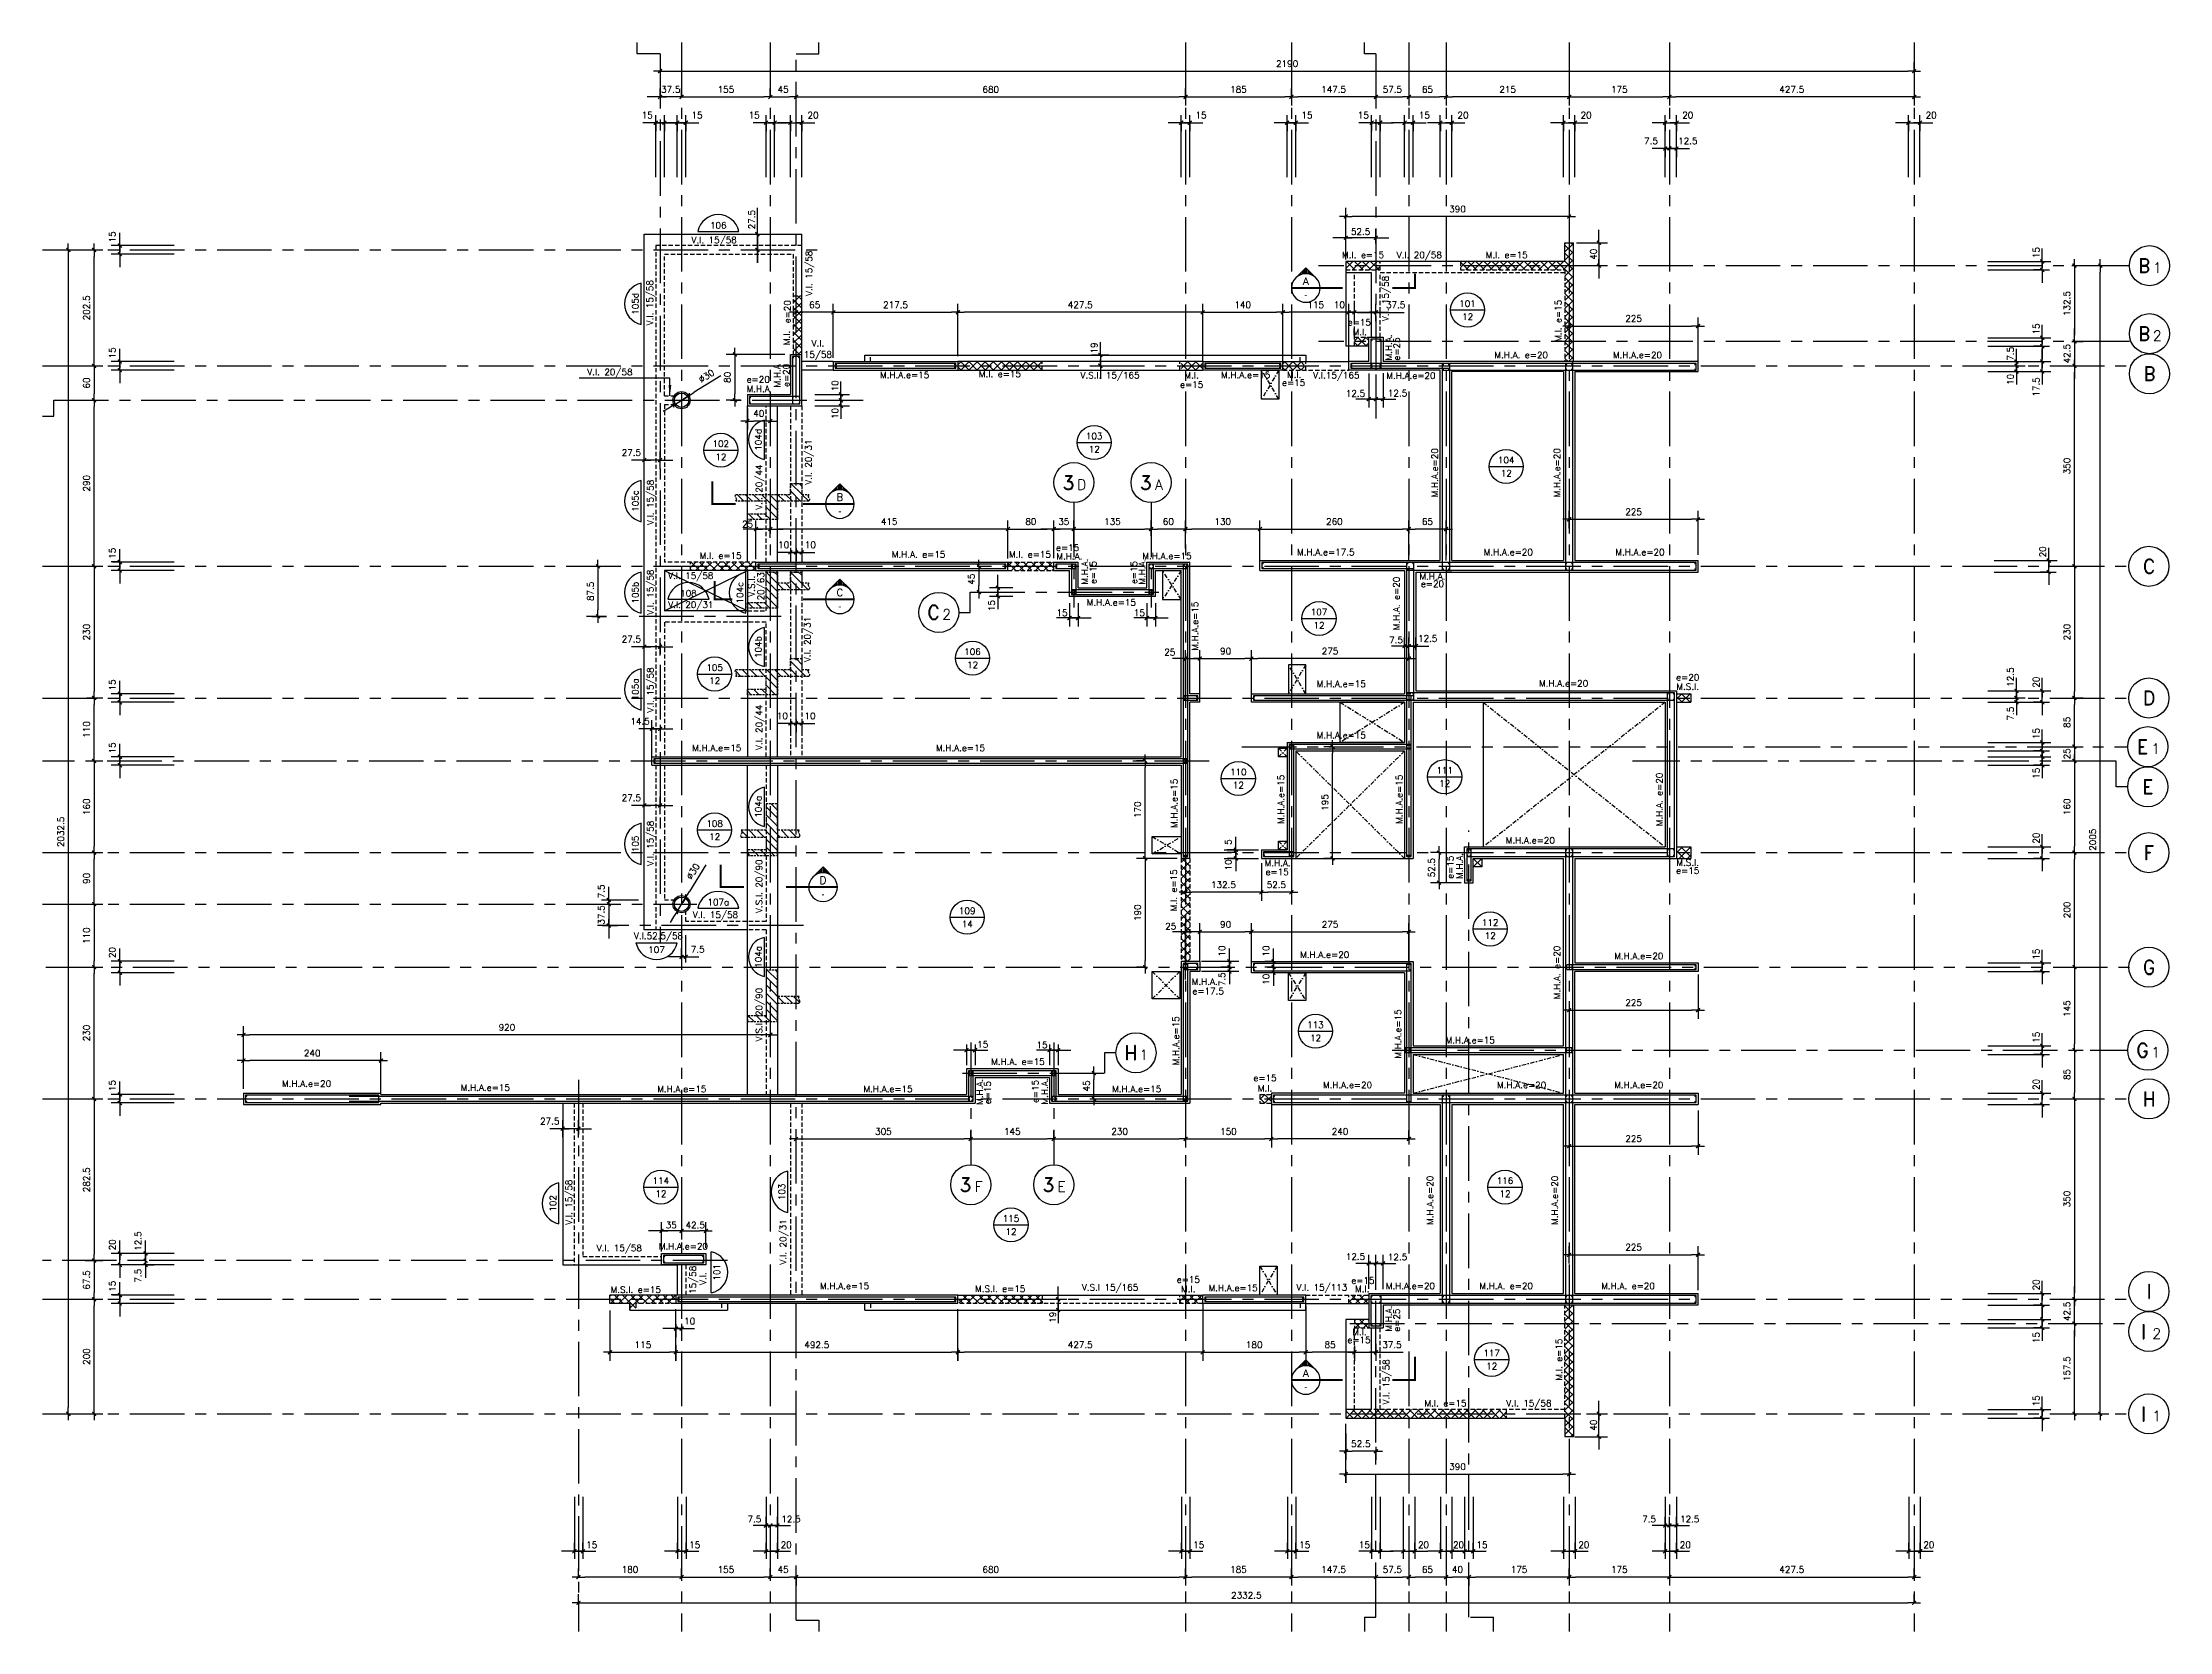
# Model space of a CAD drawing. Header units: millimetres. Extents: x -656851 to -651781, y 88238 to 91301.
# Drawn here: x -656781 to -653067, y 88448 to 91223 of the extents above; entities that cross this region are included whole.
import ezdxf
from ezdxf.enums import TextEntityAlignment as Align

# ---------------------------------------------------------------- set-up
doc = ezdxf.new("R2010")
doc.units = ezdxf.units.MM
doc.header["$LTSCALE"] = 30
for name, pattern in [('CENTER', [50.8, 31.75, -6.35, 6.35, -6.35]), ('DASHDOT', [1, 0.5, -0.25, 0, -0.25]), ('DASHED', [0.75, 0.5, -0.25]), ('HIDDEN', [0.375, 0.25, -0.125])]:
    doc.linetypes.add(name, pattern=pattern)
for name, color, linetype in [('A-LINEA 015', 6, 'Continuous'), ('BORDE DE LOSAS', 3, 'Continuous'), ('CONTORNOS', 3, 'Continuous'), ('COTAS', 5, 'Continuous'), ('COTAS1', 2, 'Continuous'), ('Cotas2', 1, 'Continuous'), ('EJES', 1, 'CENTER'), ('HATCH2', 1, 'HIDDEN'), ('MALLA', 1, 'Continuous'), ('MUROS', 5, 'Continuous'), ('SEGMENTOS1', 2, 'DASHED'), ('SHAFT', 3, 'Continuous'), ('TEXTOS1', 9, 'Continuous'), ('VANOS', 8, 'DASHDOT'), ('VIGAS', 3, 'Continuous')]:
    doc.layers.add(name, color=color, linetype=linetype)
doc.styles.add('ROMAND', font='romand')
doc.styles.add('ROMANS', font='romans')
doc.styles.get("Standard").update_dxf_attribs({"font": 'techl___.ttf'})
doc.dimstyles.new('ING-50', dxfattribs={"dimscale": 5, "dimtxt": 2.25, "dimasz": 2.25, "dimexe": 3, "dimexo": 0, "dimgap": 1.5, "dimtad": 1, "dimdec": 1, "dimzin": 12, "dimdsep": 46, "dimtxsty": 'ROMANS', "dimblk1": 'TICK1', "dimblk2": 'TICK1', "dimsah": 1, "dimcen": 0.09, "dimclrd": 2, "dimclre": 1, "dimclrt": 3, "dimadec": 1, "dimazin": 3, "dimtfac": 1, "dimtdec": 1, "dimtix": 1, "dimtmove": 2, "dimatfit": 3, "dimfxl": 3, "dimtolj": 1, "dimtzin": 12, "dimarcsym": 0})
pattern_1 = [(45, (0, 0), (-7.07106781, 7.07106781), []), (135, (0, 0), (-7.07106781, -7.07106781), [])]
pattern_2 = [(135, (0, 0), (-7.07106781, -7.07106781), [])]

msp = doc.modelspace()

# ---------------------------------------------------------------- texts
at = {"layer": 'TEXTOS1', "style": 'ROMANS'}
for s, p in [('V.I. 15/58', (-655607.871, 90872.345)), ('106', (-655600.52, 90897.97)), ('M.I. e=15', (-654474.555, 90846.401)), ('V.I. 20/58', (-654376.457, 90846.401)), ('M.I. e=15', (-654223.776, 90846.401)), ('e=15', (-654481.129, 90728.632)), ('V.I.', (-655426.603, 90692.127)), ('M.I.', (-654480.328, 90711.71)), ('15/58', (-655426.603, 90672.48)), ('M.H.A. e=20', (-654198.45, 90671.588)), ('M.H.A.e=20', (-653995.457, 90671.588)), ('V.I. 20/58', (-655789.828, 90641.855)), ('e=20', (-655530.874, 90628.97)), ('M.H.A', (-655530.874, 90612.546)), ('M.H.A.e=15', (-655275.125, 90636.852)), ('M.I. e=15', (-655108.846, 90638.479)), ('V.S.I. 15/165', (-654916.497, 90636.178)), ('e=15', (-654774.006, 90619.965)), ('M.I.', (-654774.006, 90636.279)), ('M.H.A.e=15', (-654679.626, 90636.852)), ('e=15', (-654595.992, 90623.261)), ('M.I.', (-654594.797, 90637.41)), ('V.I.15/165', (-654521.389, 90636.178)), ('M.H.A.e=20', (-654391.082, 90635.638)), ('M.I. e=15', (-655596.4, 90321.366)), ('M.H.A. e=15', (-655250.724, 90323.394)), ('M.I. e=15', (-655056.404, 90323.394)), ('e=15', (-654990.643, 90335.049)), ('M.H.A.', (-654987.425, 90320.017)), ('M.H.A.e=15', (-654817.09, 90320.614)), ('M.H.A.e=17.5', (-654539.68, 90327.379)), ('M.H.A.e=20', (-654221.039, 90327.379)), ('M.H.A.e=20', (-653991.07, 90327.379)), ('V.I. 15/58', (-655648.635, 90286.163)), ('M.H.A.', (-654353.459, 90285.004)), ('108', (-655652.719, 90255.474)), ('e=20', (-654353.459, 90272.017)), ('V.I. 20/31', (-655648.469, 90235.521)), ('M.H.A.e=15', (-654914.216, 90239.562)), ('M.H.A.e=15', (-654512.748, 90097.379)), ('M.H.A.e=20', (-654124.453, 90098.177)), ('e=20', (-653907.634, 90108.647)), ('M.S.I.', (-653907.634, 90092.536)), ('M.H.A.e=15', (-655603.163, 89985.536)), ('M.H.A.e=15', (-655177.581, 89985.536)), ('M.H.A.e=15', (-654512.748, 90007.726)), ('M.H.A.e=20', (-654182.607, 89824.029)), ('M.H.A.', (-654623.789, 89784.653)), ('e=15', (-654624.647, 89768.957)), ('e=15', (-653907.634, 89771.156)), ('M.S.I.', (-653907.634, 89785.365)), ('V.I. 15/58', (-655605.505, 89694.148)), ('107a', (-655600.52, 89716.198)), ('V.I.52.5/58', (-655704.936, 89657.335)), ('107', (-655708.332, 89633.146)), ('M.H.A.e=20', (-654541.555, 89624.329)), ('M.H.A.e=20', (-653993.068, 89622.012)), ('M.H.A.', (-654751.05, 89577.414)), ('e=17.5', (-654745.246, 89560.823)), ('M.H.A.e=15', (-654287.525, 89475.085)), ('M.H.A. e=15', (-655077.247, 89437.532)), ('M.H.A.e=20', (-656319.499, 89399.256)), ('M.H.A.e=15', (-656007.333, 89392.415)), ('M.H.A.e=15', (-655664.199, 89389.883)), ('M.H.A.e=15', (-655304.085, 89389.883)), ('M.H.A.e=15', (-654869.826, 89389.883)), ('e=15', (-654645.773, 89409.076)), ('M.I.', (-654645.773, 89391.209)), ('M.H.A.e=20', (-654501.762, 89396.871)), ('M.H.A.e=20', (-654197.784, 89396.871)), ('M.H.A.e=20', (-653993.068, 89396.871)), ('V.I. 15/58', (-655773.399, 89112.188)), ('M.H.A.e=20', (-655661.486, 89115.182)), ('e=15', (-654779.816, 89057.167)), ('e=15', (-654474.974, 89055.539)), ('M.S.I. e=15', (-655744.665, 89039.431)), ('M.H.A.e=15', (-655380.043, 89045.982)), ('M.S.I. e=15', (-655108.18, 89041.072)), ('V.S.I 15/165', (-654916.497, 89043.388)), ('M.I.', (-654779.816, 89040.699)), ('M.H.A.e=15', (-654701.485, 89042.526)), ('V.I. 15/113', (-654546.517, 89043.388)), ('M.I.', (-654475.981, 89041.006)), ('M.H.A.e=20', (-654391.996, 89045.982)), ('M.H.A. e=20', (-654224.736, 89045.982)), ('M.H.A. e=20', (-654011.936, 89045.982)), ('e=15', (-654481.681, 88951.741)), ('M.I.', (-654480.88, 88965.712)), ('M.I. e=15', (-654330.735, 88841.188)), ('V.I. 15/58', (-654185.141, 88841.188))]:
    msp.add_text(s, height=11.25, dxfattribs=at).set_placement(p, align=Align.CENTER)
for s, p in [('V.I. 15/58', (-655436.616, 90819.856)), ('V.I. 15/58', (-654429.956, 90775.892)), ('105d', (-655739.758, 90766.55)), ('V.I. 15/58', (-655714.392, 90768.547)), ('e=20', (-655474.296, 90752.703)), ('M.I. e=15', (-654128.254, 90736.912)), ('M.I.', (-655475.596, 90707.047)), ('M.H.A.', (-654424.288, 90690.398)), ('e=25', (-654410.38, 90687.67)), ('M.H.A', (-655492.073, 90640.827)), ('e=20', (-655476.14, 90641.559)), ('104d', (-655524.885, 90529.186)), ('V.I. 20/31', (-655437.528, 90490.169)), ('M.H.A.e=20', (-654343.856, 90471.558)), ('M.H.A.e=20', (-654130.374, 90471.558)), ('V.I. 20/44', (-655523.768, 90446.449)), ('105c', (-655739.758, 90422.191)), ('V.I. 15/58', (-655713.471, 90419.78)), ('V.I. 15/58', (-655713.471, 90262.979)), ('V.S.I.', (-655536.936, 90273.39)), ('20/63', (-655520.574, 90273.39)), ('M.H.A.', (-654955.331, 90298.94)), ('e=15', (-654940.343, 90297.442)), ('e=15', (-654869.18, 90297.442)), ('M.H.A.', (-654854.912, 90298.94)), ('M.H.A. e=20', (-654410.72, 90243.367)), ('105b', (-655739.758, 90262.233)), ('104c', (-655557.123, 90262.233)), ('V.I. 20/31', (-655439.337, 90180.528)), ('M.H.A.e=15', (-654762.523, 90203.708)), ('104b', (-655524.885, 90167.193)), ('105a', (-655739.758, 90093.297)), ('V.I. 15/58', (-655713.471, 90092.178)), ('V.I. 20/44', (-655523.768, 90026.93)), ('M.H.A.e=15', (-654798.912, 89894.232)), ('M.H.A.e=15', (-654612.52, 89901.261)), ('M.H.A.e=15', (-654406.005, 89901.503)), ('M.H.A. e=20', (-653951.594, 89901.18)), ('104a', (-655524.885, 89888.315)), ('V.I. 15/58', (-655713.471, 89824.433)), ('105', (-655739.758, 89823.527)), ('M.H.A.', (-654300.544, 89784.94)), ('V.S.I. 20/90', (-655523.768, 89749.476)), ('M.I. e=15', (-654799.589, 89742.461)), ('e=15', (-654316.617, 89782.786)), ('104a', (-655524.885, 89626.136)), ('M.H.A. e=20', (-654130.418, 89599.002)), ('V.S.I. 20/90', (-655523.768, 89525.371)), ('M.H.A.e=15', (-654795.997, 89479.638)), ('M.H.A.e=15', (-654407.916, 89491.503)), ('M.H.A.', (-655138.48, 89390.426)), ('e=15', (-655124.806, 89389.138)), ('e=15', (-655041.245, 89391.145)), ('M.H.A.', (-655025.111, 89391.145)), ('V.I. 15/58', (-655855.971, 89197.701)), ('103', (-655483.894, 89215.865)), ('M.H.A.e=20', (-654352.114, 89201.178)), ('M.H.A.e=20', (-654134.344, 89201.178)), ('102', (-655883.6, 89195.77)), ('V.I. 20/31', (-655481.911, 89128.36)), ('15/58', (-655639.476, 89062.269)), ('V.I.', (-655621.813, 89064.349)), ('101', (-655597.502, 89075.374)), ('M.H.A.', (-654424.288, 88994.536)), ('e=25', (-654410.38, 88991.809)), ('M.I. e=15', (-654127.022, 88923.016)), ('V.I. 15/58', (-654428.793, 88883.951))]:
    msp.add_text(s, height=11.25, rotation=90, dxfattribs=at).set_placement(p, align=Align.CENTER)

# ---------------------------------------------------------------- blocks, each defined once
blk = doc.blocks.new('EJE-1')
at = {"color": 3, "linetype": 'Continuous'}
blk.add_circle((0, 0), 35, dxfattribs=at)
at = {"color": 5, "linetype": 'Continuous', "style": 'ROMAND'}
blk.add_attdef('0', text='', height=25, dxfattribs=at).set_placement((0.2, 0), align=Align.MIDDLE)
blk = doc.blocks.new('TICK1')
at = {"color": 2}
for points in [[(0, 0), (-1, 0)], [(0, 0), (1, 0)]]:
    blk.add_lwpolyline(points, dxfattribs=at)
at = {"color": 2, "const_width": 0.2}
blk.add_lwpolyline([(-0.3, -0.3), (0.3, 0.3)], dxfattribs=at)
blk = doc.blocks.new('*D54')
at = {"layer": 'COTAS', "color": 2, "lineweight": -2}
for p, q in [((-654803.5, 91082.9), (-654814.7, 91082.9)), ((-654792.2, 91082.9), (-654777.2, 91082.9)), ((-654766, 91082.9), (-654754.7, 91082.9))]:
    blk.add_line(p, q, dxfattribs=at)
at = {"layer": 'COTAS', "color": 1, "lineweight": -2}
for p, q in [((-654792.2, 91082.9), (-654792.2, 91067.9)), ((-654777.2, 91082.9), (-654777.2, 91067.9))]:
    blk.add_line(p, q, dxfattribs=at)
at = {"layer": 'Defpoints', "color": 0}
for p in [(-654792.2, 91082.9), (-654777.2, 91082.9), (-654777.2, 91082.9)]:
    blk.add_point(p, dxfattribs=at)
at = {"layer": 'COTAS', "color": 2, "lineweight": -2, "xscale": 11.25, "yscale": 11.25, "zscale": 11.25}
blk.add_blockref('TICK1', (-654792.2, 91082.9), dxfattribs=at)
at = {"layer": 'COTAS', "color": 2, "lineweight": -2, "xscale": 11.25, "yscale": 11.25, "zscale": 11.25, "rotation": 180}
blk.add_blockref('TICK1', (-654777.2, 91082.9), dxfattribs=at)
at = {"layer": 'COTAS', "color": 3, "insert": (-654757.6, 91096), "char_height": 11.25, "attachment_point": 5, "style": 'ROMANS'}
blk.add_mtext('\\A1;15', dxfattribs=at)
blk = doc.blocks.new('*D55')
at = {"layer": 'COTAS', "color": 2, "lineweight": -2}
for p, q in [((-654618.5, 91082.9), (-654629.7, 91082.9)), ((-654607.2, 91082.9), (-654592.2, 91082.9)), ((-654581, 91082.9), (-654569.7, 91082.9))]:
    blk.add_line(p, q, dxfattribs=at)
at = {"layer": 'COTAS', "color": 1, "lineweight": -2}
for p, q in [((-654607.2, 91082.9), (-654607.2, 91067.9)), ((-654592.2, 91082.9), (-654592.2, 91067.9))]:
    blk.add_line(p, q, dxfattribs=at)
at = {"layer": 'Defpoints', "color": 0}
for p in [(-654607.2, 91082.9), (-654592.2, 91082.9), (-654592.2, 91082.9)]:
    blk.add_point(p, dxfattribs=at)
at = {"layer": 'COTAS', "color": 2, "lineweight": -2, "xscale": 11.25, "yscale": 11.25, "zscale": 11.25}
blk.add_blockref('TICK1', (-654607.2, 91082.9), dxfattribs=at)
at = {"layer": 'COTAS', "color": 2, "lineweight": -2, "xscale": 11.25, "yscale": 11.25, "zscale": 11.25, "rotation": 180}
blk.add_blockref('TICK1', (-654592.2, 91082.9), dxfattribs=at)
at = {"layer": 'COTAS', "color": 3, "insert": (-654572.6, 91096), "char_height": 11.25, "attachment_point": 5, "style": 'ROMANS'}
blk.add_mtext('\\A1;15', dxfattribs=at)
blk = doc.blocks.new('*D56')
at = {"layer": 'COTAS', "color": 2, "lineweight": -2}
for p, q in [((-654413.5, 91082.9), (-654424.7, 91082.9)), ((-654402.2, 91082.9), (-654387.2, 91082.9)), ((-654376, 91082.9), (-654364.7, 91082.9))]:
    blk.add_line(p, q, dxfattribs=at)
at = {"layer": 'COTAS', "color": 1, "lineweight": -2}
for p, q in [((-654402.2, 91082.9), (-654402.2, 91067.9)), ((-654387.2, 91082.9), (-654387.2, 91067.9))]:
    blk.add_line(p, q, dxfattribs=at)
at = {"layer": 'Defpoints', "color": 0}
for p in [(-654402.2, 91082.9), (-654387.2, 91082.9), (-654387.2, 91082.9)]:
    blk.add_point(p, dxfattribs=at)
at = {"layer": 'COTAS', "color": 2, "lineweight": -2, "xscale": 11.25, "yscale": 11.25, "zscale": 11.25}
blk.add_blockref('TICK1', (-654402.2, 91082.9), dxfattribs=at)
at = {"layer": 'COTAS', "color": 2, "lineweight": -2, "xscale": 11.25, "yscale": 11.25, "zscale": 11.25, "rotation": 180}
blk.add_blockref('TICK1', (-654387.2, 91082.9), dxfattribs=at)
at = {"layer": 'COTAS', "color": 3, "insert": (-654367.6, 91096), "char_height": 11.25, "attachment_point": 5, "style": 'ROMANS'}
blk.add_mtext('\\A1;15', dxfattribs=at)
blk = doc.blocks.new('*D57')
at = {"layer": 'COTAS', "color": 2, "lineweight": -2}
for p, q in [((-654351, 91082.9), (-654362.2, 91082.9)), ((-654339.7, 91082.9), (-654319.7, 91082.9)), ((-654308.5, 91082.9), (-654297.2, 91082.9))]:
    blk.add_line(p, q, dxfattribs=at)
at = {"layer": 'COTAS', "color": 1, "lineweight": -2}
for p, q in [((-654339.7, 91082.9), (-654339.7, 91067.9)), ((-654319.7, 91082.9), (-654319.7, 91067.9))]:
    blk.add_line(p, q, dxfattribs=at)
at = {"layer": 'Defpoints', "color": 0}
for p in [(-654339.7, 91082.9), (-654319.7, 91082.9), (-654319.7, 91082.9)]:
    blk.add_point(p, dxfattribs=at)
at = {"layer": 'COTAS', "color": 2, "lineweight": -2, "xscale": 11.25, "yscale": 11.25, "zscale": 11.25}
blk.add_blockref('TICK1', (-654339.7, 91082.9), dxfattribs=at)
at = {"layer": 'COTAS', "color": 2, "lineweight": -2, "xscale": 11.25, "yscale": 11.25, "zscale": 11.25, "rotation": 180}
blk.add_blockref('TICK1', (-654319.7, 91082.9), dxfattribs=at)
at = {"layer": 'COTAS', "color": 3, "insert": (-654300.1, 91096), "char_height": 11.25, "attachment_point": 5, "style": 'ROMANS'}
blk.add_mtext('\\A1;20', dxfattribs=at)
blk = doc.blocks.new('*D58')
at = {"layer": 'COTAS', "color": 2, "lineweight": -2}
for p, q in [((-653958.5, 91082.9), (-653969.7, 91082.9)), ((-653947.2, 91082.9), (-653927.2, 91082.9)), ((-653916, 91082.9), (-653904.7, 91082.9))]:
    blk.add_line(p, q, dxfattribs=at)
at = {"layer": 'COTAS', "color": 1, "lineweight": -2}
for p, q in [((-653947.2, 91082.9), (-653947.2, 91067.9)), ((-653927.2, 91082.9), (-653927.2, 91067.9))]:
    blk.add_line(p, q, dxfattribs=at)
at = {"layer": 'Defpoints', "color": 0}
for p in [(-653947.2, 91082.9), (-653927.2, 91082.9), (-653927.2, 91082.9)]:
    blk.add_point(p, dxfattribs=at)
at = {"layer": 'COTAS', "color": 2, "lineweight": -2, "xscale": 11.25, "yscale": 11.25, "zscale": 11.25}
blk.add_blockref('TICK1', (-653947.2, 91082.9), dxfattribs=at)
at = {"layer": 'COTAS', "color": 2, "lineweight": -2, "xscale": 11.25, "yscale": 11.25, "zscale": 11.25, "rotation": 180}
blk.add_blockref('TICK1', (-653927.2, 91082.9), dxfattribs=at)
at = {"layer": 'COTAS', "color": 3, "insert": (-653907.6, 91096), "char_height": 11.25, "attachment_point": 5, "style": 'ROMANS'}
blk.add_mtext('\\A1;20', dxfattribs=at)
blk = doc.blocks.new('*D51')
at = {"layer": 'COTAS', "color": 1, "lineweight": -2}
for p, q in [((-655509.7, 91127.9), (-655509.7, 91142.9)), ((-655464.7, 91127.9), (-655464.7, 91142.9))]:
    blk.add_line(p, q, dxfattribs=at)
at = {"layer": 'COTAS', "color": 2, "lineweight": -2}
blk.add_line((-655498.5, 91127.9), (-655476, 91127.9), dxfattribs=at)
at = {"layer": 'Defpoints', "color": 0}
for p in [(-655509.7, 91127.9), (-655464.7, 91127.9), (-655464.7, 91127.9)]:
    blk.add_point(p, dxfattribs=at)
at = {"layer": 'COTAS', "color": 2, "lineweight": -2, "xscale": 11.25, "yscale": 11.25, "zscale": 11.25, "rotation": 180}
blk.add_blockref('TICK1', (-655509.7, 91127.9), dxfattribs=at)
at = {"layer": 'COTAS', "color": 2, "lineweight": -2, "xscale": 11.25, "yscale": 11.25, "zscale": 11.25}
blk.add_blockref('TICK1', (-655464.7, 91127.9), dxfattribs=at)
at = {"layer": 'COTAS', "color": 3, "insert": (-655487.2, 91141), "char_height": 11.25, "attachment_point": 5, "style": 'ROMANS'}
blk.add_mtext('\\A1;45', dxfattribs=at)
blk = doc.blocks.new('*D52')
at = {"layer": 'COTAS', "color": 2, "lineweight": -2}
for p, q in [((-653288.7, 90102), (-653288.7, 90113.3)), ((-653288.7, 90070.8), (-653288.7, 90090.8)), ((-653288.7, 90059.5), (-653288.7, 90048.3))]:
    blk.add_line(p, q, dxfattribs=at)
at = {"layer": 'COTAS', "color": 1, "lineweight": -2}
for p, q in [((-653288.7, 90070.8), (-653303.7, 90070.8)), ((-653288.7, 90090.8), (-653273.7, 90090.8))]:
    blk.add_line(p, q, dxfattribs=at)
at = {"layer": 'Defpoints', "color": 0}
for p in [(-653288.7, 90090.8), (-653288.7, 90090.8), (-653288.7, 90070.8)]:
    blk.add_point(p, dxfattribs=at)
at = {"layer": 'COTAS', "color": 2, "lineweight": -2, "xscale": 11.25, "yscale": 11.25, "zscale": 11.25}
for p, rotation in [((-653288.7, 90090.8), 270), ((-653288.7, 90070.8), 90)]:
    blk.add_blockref('TICK1', p, dxfattribs=dict(at, rotation=rotation))
at = {"layer": 'COTAS', "color": 3, "insert": (-653299.2, 90106), "char_height": 11.25, "attachment_point": 5, "rotation": 90, "style": 'ROMANS'}
blk.add_mtext('\\A1;20', dxfattribs=at)
blk = doc.blocks.new('*D53')
at = {"layer": 'COTAS', "color": 2, "lineweight": -2}
for p, q in [((-653288.7, 89829.5), (-653288.7, 89840.8)), ((-653288.7, 89798.3), (-653288.7, 89818.3)), ((-653288.7, 89787), (-653288.7, 89775.8))]:
    blk.add_line(p, q, dxfattribs=at)
at = {"layer": 'COTAS', "color": 1, "lineweight": -2}
for p, q in [((-653288.7, 89818.3), (-653273.7, 89818.3)), ((-653288.7, 89798.3), (-653303.7, 89798.3))]:
    blk.add_line(p, q, dxfattribs=at)
at = {"layer": 'Defpoints', "color": 0}
for p in [(-653288.7, 89818.3), (-653288.7, 89818.3), (-653288.7, 89798.3)]:
    blk.add_point(p, dxfattribs=at)
at = {"layer": 'COTAS', "color": 2, "lineweight": -2, "xscale": 11.25, "yscale": 11.25, "zscale": 11.25}
for p, rotation in [((-653288.7, 89818.3), 270), ((-653288.7, 89798.3), 90)]:
    blk.add_blockref('TICK1', p, dxfattribs=dict(at, rotation=rotation))
at = {"layer": 'COTAS', "color": 3, "insert": (-653299.2, 89833.6), "char_height": 11.25, "attachment_point": 5, "rotation": 90, "style": 'ROMANS'}
blk.add_mtext('\\A1;20', dxfattribs=at)
blk = doc.blocks.new('*D44')
at = {"layer": 'COTAS', "color": 2, "lineweight": -2}
for p, q in [((-653288.7, 89399.5), (-653288.7, 89410.8)), ((-653288.7, 89368.3), (-653288.7, 89388.3)), ((-653288.7, 89357), (-653288.7, 89345.8))]:
    blk.add_line(p, q, dxfattribs=at)
at = {"layer": 'COTAS', "color": 1, "lineweight": -2}
for p, q in [((-653288.7, 89368.3), (-653303.7, 89368.3)), ((-653288.7, 89388.3), (-653273.7, 89388.3))]:
    blk.add_line(p, q, dxfattribs=at)
at = {"layer": 'Defpoints', "color": 0}
for p in [(-653288.7, 89388.3), (-653288.7, 89388.3), (-653288.7, 89368.3)]:
    blk.add_point(p, dxfattribs=at)
at = {"layer": 'COTAS', "color": 2, "lineweight": -2, "xscale": 11.25, "yscale": 11.25, "zscale": 11.25}
for p, rotation in [((-653288.7, 89388.3), 270), ((-653288.7, 89368.3), 90)]:
    blk.add_blockref('TICK1', p, dxfattribs=dict(at, rotation=rotation))
at = {"layer": 'COTAS', "color": 3, "insert": (-653299.2, 89403.5), "char_height": 11.25, "attachment_point": 5, "rotation": 90, "style": 'ROMANS'}
blk.add_mtext('\\A1;20', dxfattribs=at)
blk = doc.blocks.new('*D45')
at = {"layer": 'COTAS', "color": 2, "lineweight": -2}
for p, q in [((-653288.7, 89049.5), (-653288.7, 89060.8)), ((-653288.7, 89018.3), (-653288.7, 89038.3)), ((-653288.7, 89007), (-653288.7, 88995.8))]:
    blk.add_line(p, q, dxfattribs=at)
at = {"layer": 'COTAS', "color": 1, "lineweight": -2}
for p, q in [((-653288.7, 89038.3), (-653273.7, 89038.3)), ((-653288.7, 89018.3), (-653303.7, 89018.3))]:
    blk.add_line(p, q, dxfattribs=at)
at = {"layer": 'Defpoints', "color": 0}
for p in [(-653288.7, 89038.3), (-653288.7, 89038.3), (-653288.7, 89018.3)]:
    blk.add_point(p, dxfattribs=at)
at = {"layer": 'COTAS', "color": 2, "lineweight": -2, "xscale": 11.25, "yscale": 11.25, "zscale": 11.25}
for p, rotation in [((-653288.7, 89038.3), 270), ((-653288.7, 89018.3), 90)]:
    blk.add_blockref('TICK1', p, dxfattribs=dict(at, rotation=rotation))
at = {"layer": 'COTAS', "color": 3, "insert": (-653299.2, 89053.5), "char_height": 11.25, "attachment_point": 5, "rotation": 90, "style": 'ROMANS'}
blk.add_mtext('\\A1;20', dxfattribs=at)
blk = doc.blocks.new('*D46')
at = {"layer": 'COTAS', "color": 1, "lineweight": -2}
for p, q in [((-654599.7, 91127.9), (-654599.7, 91142.9)), ((-654784.7, 91127.9), (-654784.7, 91112.9))]:
    blk.add_line(p, q, dxfattribs=at)
at = {"layer": 'COTAS', "color": 2, "lineweight": -2}
blk.add_line((-654773.5, 91127.9), (-654611, 91127.9), dxfattribs=at)
at = {"layer": 'Defpoints', "color": 0}
for p in [(-654784.7, 91127.9), (-654599.7, 91127.9), (-654599.7, 91127.9)]:
    blk.add_point(p, dxfattribs=at)
at = {"layer": 'COTAS', "color": 2, "lineweight": -2, "xscale": 11.25, "yscale": 11.25, "zscale": 11.25, "rotation": 180}
blk.add_blockref('TICK1', (-654784.7, 91127.9), dxfattribs=at)
at = {"layer": 'COTAS', "color": 2, "lineweight": -2, "xscale": 11.25, "yscale": 11.25, "zscale": 11.25}
blk.add_blockref('TICK1', (-654599.7, 91127.9), dxfattribs=at)
at = {"layer": 'COTAS', "color": 3, "insert": (-654692.2, 91141), "char_height": 11.25, "attachment_point": 5, "style": 'ROMANS'}
blk.add_mtext('\\A1;185', dxfattribs=at)
blk = doc.blocks.new('*D47')
at = {"layer": 'COTAS', "color": 1, "lineweight": -2}
for p, q in [((-654599.7, 91127.9), (-654599.7, 91112.9)), ((-654452.2, 91127.9), (-654452.2, 91112.9))]:
    blk.add_line(p, q, dxfattribs=at)
at = {"layer": 'COTAS', "color": 2, "lineweight": -2}
blk.add_line((-654463.5, 91127.9), (-654588.5, 91127.9), dxfattribs=at)
at = {"layer": 'Defpoints', "color": 0}
for p in [(-654599.7, 91127.9), (-654599.7, 91127.9), (-654452.2, 91127.9)]:
    blk.add_point(p, dxfattribs=at)
at = {"layer": 'COTAS', "color": 2, "lineweight": -2, "xscale": 11.25, "yscale": 11.25, "zscale": 11.25, "rotation": 180}
blk.add_blockref('TICK1', (-654599.7, 91127.9), dxfattribs=at)
at = {"layer": 'COTAS', "color": 2, "lineweight": -2, "xscale": 11.25, "yscale": 11.25, "zscale": 11.25}
blk.add_blockref('TICK1', (-654452.2, 91127.9), dxfattribs=at)
at = {"layer": 'COTAS', "color": 3, "insert": (-654526, 91141), "char_height": 11.25, "attachment_point": 5, "style": 'ROMANS'}
blk.add_mtext('\\A1;147.5', dxfattribs=at)
blk = doc.blocks.new('*D48')
at = {"layer": 'COTAS', "color": 1, "lineweight": -2}
for p, q in [((-654394.7, 91127.9), (-654394.7, 91112.9)), ((-654329.7, 91127.9), (-654329.7, 91112.9))]:
    blk.add_line(p, q, dxfattribs=at)
at = {"layer": 'COTAS', "color": 2, "lineweight": -2}
blk.add_line((-654383.5, 91127.9), (-654341, 91127.9), dxfattribs=at)
at = {"layer": 'Defpoints', "color": 0}
for p in [(-654394.7, 91127.9), (-654329.7, 91127.9), (-654329.7, 91127.9)]:
    blk.add_point(p, dxfattribs=at)
at = {"layer": 'COTAS', "color": 2, "lineweight": -2, "xscale": 11.25, "yscale": 11.25, "zscale": 11.25, "rotation": 180}
blk.add_blockref('TICK1', (-654394.7, 91127.9), dxfattribs=at)
at = {"layer": 'COTAS', "color": 2, "lineweight": -2, "xscale": 11.25, "yscale": 11.25, "zscale": 11.25}
blk.add_blockref('TICK1', (-654329.7, 91127.9), dxfattribs=at)
at = {"layer": 'COTAS', "color": 3, "insert": (-654362.2, 91141), "char_height": 11.25, "attachment_point": 5, "style": 'ROMANS'}
blk.add_mtext('\\A1;65', dxfattribs=at)
blk = doc.blocks.new('*D49')
at = {"layer": 'COTAS', "color": 1, "lineweight": -2}
for p, q in [((-654329.7, 91127.9), (-654329.7, 91112.9)), ((-654114.7, 91127.9), (-654114.7, 91112.9))]:
    blk.add_line(p, q, dxfattribs=at)
at = {"layer": 'COTAS', "color": 2, "lineweight": -2}
blk.add_line((-654126, 91127.9), (-654318.5, 91127.9), dxfattribs=at)
at = {"layer": 'Defpoints', "color": 0}
for p in [(-654329.7, 91127.9), (-654329.7, 91127.9), (-654114.7, 91127.9)]:
    blk.add_point(p, dxfattribs=at)
at = {"layer": 'COTAS', "color": 2, "lineweight": -2, "xscale": 11.25, "yscale": 11.25, "zscale": 11.25, "rotation": 180}
blk.add_blockref('TICK1', (-654329.7, 91127.9), dxfattribs=at)
at = {"layer": 'COTAS', "color": 2, "lineweight": -2, "xscale": 11.25, "yscale": 11.25, "zscale": 11.25}
blk.add_blockref('TICK1', (-654114.7, 91127.9), dxfattribs=at)
at = {"layer": 'COTAS', "color": 3, "insert": (-654222.2, 91141), "char_height": 11.25, "attachment_point": 5, "style": 'ROMANS'}
blk.add_mtext('\\A1;215', dxfattribs=at)
blk = doc.blocks.new('*D50')
at = {"layer": 'COTAS', "color": 1, "lineweight": -2}
for p, q in [((-653512.2, 91172.9), (-653512.2, 91187.9)), ((-655702.2, 91172.9), (-655702.2, 91157.9))]:
    blk.add_line(p, q, dxfattribs=at)
at = {"layer": 'COTAS', "color": 2, "lineweight": -2}
blk.add_line((-655691, 91172.9), (-653523.5, 91172.9), dxfattribs=at)
at = {"layer": 'Defpoints', "color": 0}
for p in [(-655702.2, 91172.9), (-653512.2, 91172.9), (-653512.2, 91172.9)]:
    blk.add_point(p, dxfattribs=at)
at = {"layer": 'COTAS', "color": 2, "lineweight": -2, "xscale": 11.25, "yscale": 11.25, "zscale": 11.25, "rotation": 180}
blk.add_blockref('TICK1', (-655702.2, 91172.9), dxfattribs=at)
at = {"layer": 'COTAS', "color": 2, "lineweight": -2, "xscale": 11.25, "yscale": 11.25, "zscale": 11.25}
blk.add_blockref('TICK1', (-653512.2, 91172.9), dxfattribs=at)
at = {"layer": 'COTAS', "color": 3, "insert": (-654607.2, 91186), "char_height": 11.25, "attachment_point": 5, "style": 'ROMANS'}
blk.add_mtext('\\A1;2190', dxfattribs=at)
blk = doc.blocks.new('*D36')
at = {"layer": 'COTAS', "color": 2, "lineweight": -2}
for p, q in [((-653277.4, 90329.5), (-653277.4, 90340.8)), ((-653277.4, 90298.3), (-653277.4, 90318.3)), ((-653277.4, 90287), (-653277.4, 90275.8))]:
    blk.add_line(p, q, dxfattribs=at)
at = {"layer": 'COTAS', "color": 1, "lineweight": -2}
for p, q in [((-653277.4, 90298.3), (-653292.4, 90298.3)), ((-653277.4, 90318.3), (-653262.4, 90318.3))]:
    blk.add_line(p, q, dxfattribs=at)
at = {"layer": 'Defpoints', "color": 0}
for p in [(-653277.4, 90318.3), (-653277.4, 90318.3), (-653277.4, 90298.3)]:
    blk.add_point(p, dxfattribs=at)
at = {"layer": 'COTAS', "color": 2, "lineweight": -2, "xscale": 11.25, "yscale": 11.25, "zscale": 11.25}
for p, rotation in [((-653277.4, 90318.3), 270), ((-653277.4, 90298.3), 90)]:
    blk.add_blockref('TICK1', p, dxfattribs=dict(at, rotation=rotation))
at = {"layer": 'COTAS', "color": 3, "insert": (-653287.8, 90333.5), "char_height": 11.25, "attachment_point": 5, "rotation": 90, "style": 'ROMANS'}
blk.add_mtext('\\A1;20', dxfattribs=at)
blk = doc.blocks.new('*D37')
at = {"layer": 'COTAS', "color": 2, "lineweight": -2}
for p, q in [((-653288.7, 90677), (-653288.7, 90688.3)), ((-653288.7, 90648.3), (-653288.7, 90665.8)), ((-653288.7, 90637), (-653288.7, 90625.8))]:
    blk.add_line(p, q, dxfattribs=at)
at = {"layer": 'COTAS', "color": 1, "lineweight": -2}
for p, q in [((-653288.7, 90665.8), (-653273.7, 90665.8)), ((-653288.7, 90648.3), (-653273.7, 90648.3))]:
    blk.add_line(p, q, dxfattribs=at)
at = {"layer": 'Defpoints', "color": 0}
for p in [(-653288.7, 90665.8), (-653288.7, 90665.8), (-653288.7, 90648.3)]:
    blk.add_point(p, dxfattribs=at)
at = {"layer": 'COTAS', "color": 2, "lineweight": -2, "xscale": 11.25, "yscale": 11.25, "zscale": 11.25}
for p, rotation in [((-653288.7, 90665.8), 270), ((-653288.7, 90648.3), 90)]:
    blk.add_blockref('TICK1', p, dxfattribs=dict(at, rotation=rotation))
at = {"layer": 'COTAS', "color": 3, "insert": (-653299.2, 90621.4), "char_height": 11.25, "attachment_point": 5, "rotation": 90, "style": 'ROMANS'}
blk.add_mtext('\\A1;17.5', dxfattribs=at)
blk = doc.blocks.new('*D38')
at = {"layer": 'COTAS', "color": 1, "lineweight": -2}
for p, q in [((-653236.9, 90658.3), (-653217.4, 90658.3)), ((-653236.9, 90308.3), (-653217.4, 90308.3))]:
    blk.add_line(p, q, dxfattribs=at)
at = {"layer": 'COTAS', "color": 2, "lineweight": -2}
blk.add_line((-653232.4, 90319.5), (-653232.4, 90647), dxfattribs=at)
at = {"layer": 'Defpoints', "color": 0}
for p in [(-653236.9, 90658.3), (-653232.4, 90658.3), (-653236.9, 90308.3)]:
    blk.add_point(p, dxfattribs=at)
at = {"layer": 'COTAS', "color": 2, "lineweight": -2, "xscale": 11.25, "yscale": 11.25, "zscale": 11.25}
for p, rotation in [((-653232.4, 90658.3), 90), ((-653232.4, 90308.3), 270)]:
    blk.add_blockref('TICK1', p, dxfattribs=dict(at, rotation=rotation))
at = {"layer": 'COTAS', "color": 3, "insert": (-653245.5, 90483.3), "char_height": 11.25, "attachment_point": 5, "rotation": 90, "style": 'ROMANS'}
blk.add_mtext('\\A1;350', dxfattribs=at)
blk = doc.blocks.new('*D39')
at = {"layer": 'COTAS', "color": 1, "lineweight": -2}
for p, q in [((-653236.9, 90308.3), (-653217.4, 90308.3)), ((-653236.9, 90078.3), (-653217.4, 90078.3))]:
    blk.add_line(p, q, dxfattribs=at)
at = {"layer": 'COTAS', "color": 2, "lineweight": -2}
blk.add_line((-653232.4, 90297), (-653232.4, 90089.5), dxfattribs=at)
at = {"layer": 'Defpoints', "color": 0}
for p in [(-653236.9, 90308.3), (-653236.9, 90078.3), (-653232.4, 90078.3)]:
    blk.add_point(p, dxfattribs=at)
at = {"layer": 'COTAS', "color": 2, "lineweight": -2, "xscale": 11.25, "yscale": 11.25, "zscale": 11.25}
for p, rotation in [((-653232.4, 90308.3), 90), ((-653232.4, 90078.3), 270)]:
    blk.add_blockref('TICK1', p, dxfattribs=dict(at, rotation=rotation))
at = {"layer": 'COTAS', "color": 3, "insert": (-653245.5, 90193.3), "char_height": 11.25, "attachment_point": 5, "rotation": 90, "style": 'ROMANS'}
blk.add_mtext('\\A1;230', dxfattribs=at)
blk = doc.blocks.new('*D40')
at = {"layer": 'COTAS', "color": 1, "lineweight": -2}
for p, q in [((-653236.9, 90078.3), (-653217.4, 90078.3)), ((-653236.9, 89993.3), (-653217.4, 89993.3))]:
    blk.add_line(p, q, dxfattribs=at)
at = {"layer": 'COTAS', "color": 2, "lineweight": -2}
blk.add_line((-653232.4, 90004.5), (-653232.4, 90067), dxfattribs=at)
at = {"layer": 'Defpoints', "color": 0}
for p in [(-653236.9, 90078.3), (-653232.4, 90078.3), (-653236.9, 89993.3)]:
    blk.add_point(p, dxfattribs=at)
at = {"layer": 'COTAS', "color": 2, "lineweight": -2, "xscale": 11.25, "yscale": 11.25, "zscale": 11.25}
for p, rotation in [((-653232.4, 90078.3), 90), ((-653232.4, 89993.3), 270)]:
    blk.add_blockref('TICK1', p, dxfattribs=dict(at, rotation=rotation))
at = {"layer": 'COTAS', "color": 3, "insert": (-653245.5, 90035.8), "char_height": 11.25, "attachment_point": 5, "rotation": 90, "style": 'ROMANS'}
blk.add_mtext('\\A1;85', dxfattribs=at)
blk = doc.blocks.new('*D41')
at = {"layer": 'COTAS', "color": 1, "lineweight": -2}
for p, q in [((-653236.9, 89993.3), (-653217.4, 89993.3)), ((-653236.9, 89968.3), (-653217.4, 89968.3))]:
    blk.add_line(p, q, dxfattribs=at)
at = {"layer": 'COTAS', "color": 2, "lineweight": -2}
for p, q in [((-653232.4, 90004.5), (-653232.4, 90015.8)), ((-653232.4, 89993.3), (-653232.4, 89968.3)), ((-653232.4, 89957), (-653232.4, 89945.8))]:
    blk.add_line(p, q, dxfattribs=at)
at = {"layer": 'Defpoints', "color": 0}
for p in [(-653236.9, 89993.3), (-653236.9, 89968.3), (-653232.4, 89968.3)]:
    blk.add_point(p, dxfattribs=at)
at = {"layer": 'COTAS', "color": 2, "lineweight": -2, "xscale": 11.25, "yscale": 11.25, "zscale": 11.25}
for p, rotation in [((-653232.4, 89993.3), 270), ((-653232.4, 89968.3), 90)]:
    blk.add_blockref('TICK1', p, dxfattribs=dict(at, rotation=rotation))
at = {"layer": 'COTAS', "color": 3, "insert": (-653245.5, 89980.8), "char_height": 11.25, "attachment_point": 5, "rotation": 90, "style": 'ROMANS'}
blk.add_mtext('\\A1;25', dxfattribs=at)
blk = doc.blocks.new('*D42')
at = {"layer": 'COTAS', "color": 1, "lineweight": -2}
for p, q in [((-653236.9, 89463.3), (-653217.4, 89463.3)), ((-653236.9, 89378.3), (-653217.4, 89378.3))]:
    blk.add_line(p, q, dxfattribs=at)
at = {"layer": 'COTAS', "color": 2, "lineweight": -2}
blk.add_line((-653232.4, 89452), (-653232.4, 89389.5), dxfattribs=at)
at = {"layer": 'Defpoints', "color": 0}
for p in [(-653236.9, 89463.3), (-653236.9, 89378.3), (-653232.4, 89378.3)]:
    blk.add_point(p, dxfattribs=at)
at = {"layer": 'COTAS', "color": 2, "lineweight": -2, "xscale": 11.25, "yscale": 11.25, "zscale": 11.25}
for p, rotation in [((-653232.4, 89463.3), 90), ((-653232.4, 89378.3), 270)]:
    blk.add_blockref('TICK1', p, dxfattribs=dict(at, rotation=rotation))
at = {"layer": 'COTAS', "color": 3, "insert": (-653245.5, 89420.8), "char_height": 11.25, "attachment_point": 5, "rotation": 90, "style": 'ROMANS'}
blk.add_mtext('\\A1;85', dxfattribs=at)
blk = doc.blocks.new('*D43')
at = {"layer": 'COTAS', "color": 1, "lineweight": -2}
for p, q in [((-653236.9, 89378.3), (-653217.4, 89378.3)), ((-653236.9, 89028.3), (-653217.4, 89028.3))]:
    blk.add_line(p, q, dxfattribs=at)
at = {"layer": 'COTAS', "color": 2, "lineweight": -2}
blk.add_line((-653232.4, 89367), (-653232.4, 89039.5), dxfattribs=at)
at = {"layer": 'Defpoints', "color": 0}
for p in [(-653236.9, 89378.3), (-653236.9, 89028.3), (-653232.4, 89028.3)]:
    blk.add_point(p, dxfattribs=at)
at = {"layer": 'COTAS', "color": 2, "lineweight": -2, "xscale": 11.25, "yscale": 11.25, "zscale": 11.25}
for p, rotation in [((-653232.4, 89378.3), 90), ((-653232.4, 89028.3), 270)]:
    blk.add_blockref('TICK1', p, dxfattribs=dict(at, rotation=rotation))
at = {"layer": 'COTAS', "color": 3, "insert": (-653245.5, 89203.3), "char_height": 11.25, "attachment_point": 5, "rotation": 90, "style": 'ROMANS'}
blk.add_mtext('\\A1;350', dxfattribs=at)
blk = doc.blocks.new('*D28')
at = {"layer": 'COTAS', "color": 1, "lineweight": -2}
for p, q in [((-653236.9, 89028.3), (-653217.4, 89028.3)), ((-653236.9, 88985.8), (-653217.4, 88985.8))]:
    blk.add_line(p, q, dxfattribs=at)
at = {"layer": 'COTAS', "color": 2, "lineweight": -2}
for p, q in [((-653232.4, 89039.5), (-653232.4, 89050.8)), ((-653232.4, 88985.8), (-653232.4, 89028.3)), ((-653232.4, 88974.5), (-653232.4, 88963.3))]:
    blk.add_line(p, q, dxfattribs=at)
at = {"layer": 'Defpoints', "color": 0}
for p in [(-653236.9, 89028.3), (-653232.4, 89028.3), (-653236.9, 88985.8)]:
    blk.add_point(p, dxfattribs=at)
at = {"layer": 'COTAS', "color": 2, "lineweight": -2, "xscale": 11.25, "yscale": 11.25, "zscale": 11.25}
for p, rotation in [((-653232.4, 89028.3), 270), ((-653232.4, 88985.8), 90)]:
    blk.add_blockref('TICK1', p, dxfattribs=dict(at, rotation=rotation))
at = {"layer": 'COTAS', "color": 3, "insert": (-653245.5, 89007), "char_height": 11.25, "attachment_point": 5, "rotation": 90, "style": 'ROMANS'}
blk.add_mtext('\\A1;42.5', dxfattribs=at)
blk = doc.blocks.new('*D29')
at = {"layer": 'COTAS', "color": 1, "lineweight": -2}
for p, q in [((-653191.9, 90833.3), (-653172.4, 90833.3)), ((-653191.9, 88828.3), (-653172.4, 88828.3))]:
    blk.add_line(p, q, dxfattribs=at)
at = {"layer": 'COTAS', "color": 2, "lineweight": -2}
blk.add_line((-653187.4, 88839.5), (-653187.4, 90822), dxfattribs=at)
at = {"layer": 'Defpoints', "color": 0}
for p in [(-653191.9, 90833.3), (-653187.4, 90833.3), (-653191.9, 88828.3)]:
    blk.add_point(p, dxfattribs=at)
at = {"layer": 'COTAS', "color": 2, "lineweight": -2, "xscale": 11.25, "yscale": 11.25, "zscale": 11.25}
for p, rotation in [((-653187.4, 90833.3), 90), ((-653187.4, 88828.3), 270)]:
    blk.add_blockref('TICK1', p, dxfattribs=dict(at, rotation=rotation))
at = {"layer": 'COTAS', "color": 3, "insert": (-653200.5, 89830.8), "char_height": 11.25, "attachment_point": 5, "rotation": 90, "style": 'ROMANS'}
blk.add_mtext('\\A1;2005', dxfattribs=at)
blk = doc.blocks.new('*D30')
at = {"layer": 'COTAS', "color": 2, "lineweight": -2}
for p, q in [((-654803.1, 88588.3), (-654814.3, 88588.3)), ((-654791.8, 88588.3), (-654776.8, 88588.3)), ((-654765.6, 88588.3), (-654754.3, 88588.3))]:
    blk.add_line(p, q, dxfattribs=at)
at = {"layer": 'COTAS', "color": 1, "lineweight": -2}
for p, q in [((-654791.8, 88588.3), (-654791.8, 88603.3)), ((-654776.8, 88588.3), (-654776.8, 88603.3))]:
    blk.add_line(p, q, dxfattribs=at)
at = {"layer": 'Defpoints', "color": 0}
for p in [(-654791.8, 88588.3), (-654776.8, 88588.3), (-654776.8, 88588.3)]:
    blk.add_point(p, dxfattribs=at)
at = {"layer": 'COTAS', "color": 2, "lineweight": -2, "xscale": 11.25, "yscale": 11.25, "zscale": 11.25}
blk.add_blockref('TICK1', (-654791.8, 88588.3), dxfattribs=at)
at = {"layer": 'COTAS', "color": 2, "lineweight": -2, "xscale": 11.25, "yscale": 11.25, "zscale": 11.25, "rotation": 180}
blk.add_blockref('TICK1', (-654776.8, 88588.3), dxfattribs=at)
at = {"layer": 'COTAS', "color": 3, "insert": (-654761.6, 88599.5), "char_height": 11.25, "attachment_point": 5, "style": 'ROMANS'}
blk.add_mtext('\\A1;15', dxfattribs=at)
blk = doc.blocks.new('*D31')
at = {"layer": 'COTAS', "color": 2, "lineweight": -2}
for p, q in [((-654415.6, 88588.3), (-654426.8, 88588.3)), ((-654404.3, 88588.3), (-654384.3, 88588.3)), ((-654373.1, 88588.3), (-654361.8, 88588.3))]:
    blk.add_line(p, q, dxfattribs=at)
at = {"layer": 'COTAS', "color": 1, "lineweight": -2}
for p, q in [((-654404.3, 88588.3), (-654404.3, 88603.3)), ((-654384.3, 88588.3), (-654384.3, 88603.3))]:
    blk.add_line(p, q, dxfattribs=at)
at = {"layer": 'Defpoints', "color": 0}
for p in [(-654404.3, 88588.3), (-654384.3, 88588.3), (-654384.3, 88588.3)]:
    blk.add_point(p, dxfattribs=at)
at = {"layer": 'COTAS', "color": 2, "lineweight": -2, "xscale": 11.25, "yscale": 11.25, "zscale": 11.25}
blk.add_blockref('TICK1', (-654404.3, 88588.3), dxfattribs=at)
at = {"layer": 'COTAS', "color": 2, "lineweight": -2, "xscale": 11.25, "yscale": 11.25, "zscale": 11.25, "rotation": 180}
blk.add_blockref('TICK1', (-654384.3, 88588.3), dxfattribs=at)
at = {"layer": 'COTAS', "color": 3, "insert": (-654369.1, 88599.5), "char_height": 11.25, "attachment_point": 5, "style": 'ROMANS'}
blk.add_mtext('\\A1;20', dxfattribs=at)
blk = doc.blocks.new('*D32')
at = {"layer": 'COTAS', "color": 2, "lineweight": -2}
for p, q in [((-654350.6, 88588.3), (-654361.8, 88588.3)), ((-654339.3, 88588.3), (-654319.3, 88588.3)), ((-654308.1, 88588.3), (-654296.8, 88588.3))]:
    blk.add_line(p, q, dxfattribs=at)
at = {"layer": 'COTAS', "color": 1, "lineweight": -2}
for p, q in [((-654339.3, 88588.3), (-654339.3, 88603.3)), ((-654319.3, 88588.3), (-654319.3, 88603.3))]:
    blk.add_line(p, q, dxfattribs=at)
at = {"layer": 'Defpoints', "color": 0}
for p in [(-654339.3, 88588.3), (-654319.3, 88588.3), (-654319.3, 88588.3)]:
    blk.add_point(p, dxfattribs=at)
at = {"layer": 'COTAS', "color": 2, "lineweight": -2, "xscale": 11.25, "yscale": 11.25, "zscale": 11.25}
blk.add_blockref('TICK1', (-654339.3, 88588.3), dxfattribs=at)
at = {"layer": 'COTAS', "color": 2, "lineweight": -2, "xscale": 11.25, "yscale": 11.25, "zscale": 11.25, "rotation": 180}
blk.add_blockref('TICK1', (-654319.3, 88588.3), dxfattribs=at)
at = {"layer": 'COTAS', "color": 3, "insert": (-654307.9, 88599.5), "char_height": 11.25, "attachment_point": 5, "style": 'ROMANS'}
blk.add_mtext('\\A1;20', dxfattribs=at)
blk = doc.blocks.new('*D33')
at = {"layer": 'COTAS', "color": 2, "lineweight": -2}
for p, q in [((-653958.5, 88588.3), (-653969.7, 88588.3)), ((-653947.2, 88588.3), (-653927.2, 88588.3)), ((-653916, 88588.3), (-653904.7, 88588.3))]:
    blk.add_line(p, q, dxfattribs=at)
at = {"layer": 'COTAS', "color": 1, "lineweight": -2}
for p, q in [((-653947.2, 88588.3), (-653947.2, 88603.3)), ((-653927.2, 88588.3), (-653927.2, 88603.3))]:
    blk.add_line(p, q, dxfattribs=at)
at = {"layer": 'Defpoints', "color": 0}
for p in [(-653947.2, 88588.3), (-653927.2, 88588.3), (-653927.2, 88588.3)]:
    blk.add_point(p, dxfattribs=at)
at = {"layer": 'COTAS', "color": 2, "lineweight": -2, "xscale": 11.25, "yscale": 11.25, "zscale": 11.25}
blk.add_blockref('TICK1', (-653947.2, 88588.3), dxfattribs=at)
at = {"layer": 'COTAS', "color": 2, "lineweight": -2, "xscale": 11.25, "yscale": 11.25, "zscale": 11.25, "rotation": 180}
blk.add_blockref('TICK1', (-653927.2, 88588.3), dxfattribs=at)
at = {"layer": 'COTAS', "color": 3, "insert": (-653912, 88599.5), "char_height": 11.25, "attachment_point": 5, "style": 'ROMANS'}
blk.add_mtext('\\A1;20', dxfattribs=at)
blk = doc.blocks.new('*D34')
at = {"layer": 'COTAS', "color": 1, "lineweight": -2}
for p, q in [((-655509.7, 88543.3), (-655509.7, 88558.3)), ((-655464.7, 88543.3), (-655464.7, 88558.3))]:
    blk.add_line(p, q, dxfattribs=at)
at = {"layer": 'COTAS', "color": 2, "lineweight": -2}
blk.add_line((-655498.5, 88543.3), (-655476, 88543.3), dxfattribs=at)
at = {"layer": 'Defpoints', "color": 0}
for p in [(-655509.7, 88543.3), (-655464.7, 88543.3), (-655464.7, 88543.3)]:
    blk.add_point(p, dxfattribs=at)
at = {"layer": 'COTAS', "color": 2, "lineweight": -2, "xscale": 11.25, "yscale": 11.25, "zscale": 11.25, "rotation": 180}
blk.add_blockref('TICK1', (-655509.7, 88543.3), dxfattribs=at)
at = {"layer": 'COTAS', "color": 2, "lineweight": -2, "xscale": 11.25, "yscale": 11.25, "zscale": 11.25}
blk.add_blockref('TICK1', (-655464.7, 88543.3), dxfattribs=at)
at = {"layer": 'COTAS', "color": 3, "insert": (-655487.2, 88556.4), "char_height": 11.25, "attachment_point": 5, "style": 'ROMANS'}
blk.add_mtext('\\A1;45', dxfattribs=at)
blk = doc.blocks.new('*D35')
at = {"layer": 'COTAS', "color": 1, "lineweight": -2}
for p, q in [((-654452.2, 88543.3), (-654452.2, 88558.3)), ((-654394.7, 88543.3), (-654394.7, 88528.3))]:
    blk.add_line(p, q, dxfattribs=at)
at = {"layer": 'COTAS', "color": 2, "lineweight": -2}
blk.add_line((-654441, 88543.3), (-654406, 88543.3), dxfattribs=at)
at = {"layer": 'Defpoints', "color": 0}
for p in [(-654452.2, 88543.3), (-654394.7, 88543.3), (-654394.7, 88543.3)]:
    blk.add_point(p, dxfattribs=at)
at = {"layer": 'COTAS', "color": 2, "lineweight": -2, "xscale": 11.25, "yscale": 11.25, "zscale": 11.25, "rotation": 180}
blk.add_blockref('TICK1', (-654452.2, 88543.3), dxfattribs=at)
at = {"layer": 'COTAS', "color": 2, "lineweight": -2, "xscale": 11.25, "yscale": 11.25, "zscale": 11.25}
blk.add_blockref('TICK1', (-654394.7, 88543.3), dxfattribs=at)
at = {"layer": 'COTAS', "color": 3, "insert": (-654423.5, 88556.4), "char_height": 11.25, "attachment_point": 5, "style": 'ROMANS'}
blk.add_mtext('\\A1;57.5', dxfattribs=at)
blk = doc.blocks.new('*D25')
at = {"layer": 'COTAS', "color": 1, "lineweight": -2}
for p, q in [((-654394.7, 88543.3), (-654394.7, 88528.3)), ((-654329.7, 88543.3), (-654329.7, 88528.3))]:
    blk.add_line(p, q, dxfattribs=at)
at = {"layer": 'COTAS', "color": 2, "lineweight": -2}
blk.add_line((-654341, 88543.3), (-654383.5, 88543.3), dxfattribs=at)
at = {"layer": 'Defpoints', "color": 0}
for p in [(-654394.7, 88543.3), (-654394.7, 88543.3), (-654329.7, 88543.3)]:
    blk.add_point(p, dxfattribs=at)
at = {"layer": 'COTAS', "color": 2, "lineweight": -2, "xscale": 11.25, "yscale": 11.25, "zscale": 11.25, "rotation": 180}
blk.add_blockref('TICK1', (-654394.7, 88543.3), dxfattribs=at)
at = {"layer": 'COTAS', "color": 2, "lineweight": -2, "xscale": 11.25, "yscale": 11.25, "zscale": 11.25}
blk.add_blockref('TICK1', (-654329.7, 88543.3), dxfattribs=at)
at = {"layer": 'COTAS', "color": 3, "insert": (-654362.2, 88556.4), "char_height": 11.25, "attachment_point": 5, "style": 'ROMANS'}
blk.add_mtext('\\A1;65', dxfattribs=at)
blk = doc.blocks.new('*D26')
at = {"layer": 'COTAS', "color": 1, "lineweight": -2}
for p, q in [((-654114.7, 88543.3), (-654114.7, 88528.3)), ((-653939.7, 88543.3), (-653939.7, 88528.3))]:
    blk.add_line(p, q, dxfattribs=at)
at = {"layer": 'COTAS', "color": 2, "lineweight": -2}
blk.add_line((-653951, 88543.3), (-654103.5, 88543.3), dxfattribs=at)
at = {"layer": 'Defpoints', "color": 0}
for p in [(-654114.7, 88543.3), (-654114.7, 88543.3), (-653939.7, 88543.3)]:
    blk.add_point(p, dxfattribs=at)
at = {"layer": 'COTAS', "color": 2, "lineweight": -2, "xscale": 11.25, "yscale": 11.25, "zscale": 11.25, "rotation": 180}
blk.add_blockref('TICK1', (-654114.7, 88543.3), dxfattribs=at)
at = {"layer": 'COTAS', "color": 2, "lineweight": -2, "xscale": 11.25, "yscale": 11.25, "zscale": 11.25}
blk.add_blockref('TICK1', (-653939.7, 88543.3), dxfattribs=at)
at = {"layer": 'COTAS', "color": 3, "insert": (-654027.2, 88556.4), "char_height": 11.25, "attachment_point": 5, "style": 'ROMANS'}
blk.add_mtext('\\A1;175', dxfattribs=at)
blk = doc.blocks.new('*D27')
at = {"layer": 'COTAS', "color": 1, "lineweight": -2}
for p, q in [((-655844.7, 88498.3), (-655844.7, 88513.3)), ((-653512.2, 88498.3), (-653512.2, 88513.3))]:
    blk.add_line(p, q, dxfattribs=at)
at = {"layer": 'COTAS', "color": 2, "lineweight": -2}
blk.add_line((-655833.5, 88498.3), (-653523.5, 88498.3), dxfattribs=at)
at = {"layer": 'Defpoints', "color": 0}
for p in [(-655844.7, 88498.3), (-653512.2, 88498.3), (-653512.2, 88498.3)]:
    blk.add_point(p, dxfattribs=at)
at = {"layer": 'COTAS', "color": 2, "lineweight": -2, "xscale": 11.25, "yscale": 11.25, "zscale": 11.25, "rotation": 180}
blk.add_blockref('TICK1', (-655844.7, 88498.3), dxfattribs=at)
at = {"layer": 'COTAS', "color": 2, "lineweight": -2, "xscale": 11.25, "yscale": 11.25, "zscale": 11.25}
blk.add_blockref('TICK1', (-653512.2, 88498.3), dxfattribs=at)
at = {"layer": 'COTAS', "color": 3, "insert": (-654678.5, 88511.4), "char_height": 11.25, "attachment_point": 5, "style": 'ROMANS'}
blk.add_mtext('\\A1;2332.5', dxfattribs=at)
blk = doc.blocks.new('*D11')
at = {"layer": 'COTAS', "color": 1, "lineweight": -2}
for p, q in [((-656695.6, 90658.3), (-656675.5, 90658.3)), ((-656696.3, 90598.3), (-656675.5, 90598.3))]:
    blk.add_line(p, q, dxfattribs=at)
at = {"layer": 'COTAS', "color": 2, "lineweight": -2}
blk.add_line((-656690.5, 90647), (-656690.5, 90609.5), dxfattribs=at)
at = {"layer": 'Defpoints', "color": 0}
for p in [(-656695.6, 90658.3), (-656696.3, 90598.3), (-656690.5, 90598.3)]:
    blk.add_point(p, dxfattribs=at)
at = {"layer": 'COTAS', "color": 2, "lineweight": -2, "xscale": 11.25, "yscale": 11.25, "zscale": 11.25}
for p, rotation in [((-656690.5, 90658.3), 90), ((-656690.5, 90598.3), 270)]:
    blk.add_blockref('TICK1', p, dxfattribs=dict(at, rotation=rotation))
at = {"layer": 'COTAS', "color": 3, "insert": (-656703.7, 90628.3), "char_height": 11.25, "attachment_point": 5, "rotation": 90, "style": 'ROMANS'}
blk.add_mtext('\\A1;60', dxfattribs=at)
blk = doc.blocks.new('*D12')
at = {"layer": 'COTAS', "color": 2, "lineweight": -2}
for p, q in [((-656645.5, 90327), (-656645.5, 90338.3)), ((-656645.5, 90300.8), (-656645.5, 90315.8)), ((-656645.5, 90289.5), (-656645.5, 90278.3))]:
    blk.add_line(p, q, dxfattribs=at)
at = {"layer": 'COTAS', "color": 1, "lineweight": -2}
for p, q in [((-656645.5, 90315.8), (-656660.5, 90315.8)), ((-656645.5, 90300.8), (-656660.5, 90300.8))]:
    blk.add_line(p, q, dxfattribs=at)
at = {"layer": 'Defpoints', "color": 0}
for p in [(-656645.5, 90315.8), (-656645.5, 90315.8), (-656645.5, 90300.8)]:
    blk.add_point(p, dxfattribs=at)
at = {"layer": 'COTAS', "color": 2, "lineweight": -2, "xscale": 11.25, "yscale": 11.25, "zscale": 11.25}
for p, rotation in [((-656645.5, 90315.8), 270), ((-656645.5, 90300.8), 90)]:
    blk.add_blockref('TICK1', p, dxfattribs=dict(at, rotation=rotation))
at = {"layer": 'COTAS', "color": 3, "insert": (-656658.7, 90331), "char_height": 11.25, "attachment_point": 5, "rotation": 90, "style": 'ROMANS'}
blk.add_mtext('\\A1;15', dxfattribs=at)
blk = doc.blocks.new('*D13')
at = {"layer": 'COTAS', "color": 1, "lineweight": -2}
for p, q in [((-656645.5, 90665.8), (-656660.5, 90665.8)), ((-656645.5, 90650.8), (-656660.5, 90650.8))]:
    blk.add_line(p, q, dxfattribs=at)
at = {"layer": 'COTAS', "color": 2, "lineweight": -2}
for p, q in [((-656645.5, 90677), (-656645.5, 90688.3)), ((-656645.5, 90650.8), (-656645.5, 90665.8)), ((-656645.5, 90639.5), (-656645.5, 90628.3))]:
    blk.add_line(p, q, dxfattribs=at)
at = {"layer": 'Defpoints', "color": 0}
for p in [(-656645.5, 90665.8), (-656645.5, 90665.8), (-656645.5, 90650.8)]:
    blk.add_point(p, dxfattribs=at)
at = {"layer": 'COTAS', "color": 2, "lineweight": -2, "xscale": 11.25, "yscale": 11.25, "zscale": 11.25}
for p, rotation in [((-656645.5, 90665.8), 270), ((-656645.5, 90650.8), 90)]:
    blk.add_blockref('TICK1', p, dxfattribs=dict(at, rotation=rotation))
at = {"layer": 'COTAS', "color": 3, "insert": (-656658.7, 90681), "char_height": 11.25, "attachment_point": 5, "rotation": 90, "style": 'ROMANS'}
blk.add_mtext('\\A1;15', dxfattribs=at)
blk = doc.blocks.new('*D14')
at = {"layer": 'COTAS', "color": 1, "lineweight": -2}
for p, q in [((-656699.8, 90308.3), (-656675.5, 90308.3)), ((-656703.3, 90078.3), (-656675.5, 90078.3))]:
    blk.add_line(p, q, dxfattribs=at)
at = {"layer": 'COTAS', "color": 2, "lineweight": -2}
blk.add_line((-656690.5, 90297), (-656690.5, 90089.5), dxfattribs=at)
at = {"layer": 'Defpoints', "color": 0}
for p in [(-656699.8, 90308.3), (-656703.3, 90078.3), (-656690.5, 90078.3)]:
    blk.add_point(p, dxfattribs=at)
at = {"layer": 'COTAS', "color": 2, "lineweight": -2, "xscale": 11.25, "yscale": 11.25, "zscale": 11.25}
for p, rotation in [((-656690.5, 90308.3), 90), ((-656690.5, 90078.3), 270)]:
    blk.add_blockref('TICK1', p, dxfattribs=dict(at, rotation=rotation))
at = {"layer": 'COTAS', "color": 3, "insert": (-656703.7, 90193.3), "char_height": 11.25, "attachment_point": 5, "rotation": 90, "style": 'ROMANS'}
blk.add_mtext('\\A1;230', dxfattribs=at)
blk = doc.blocks.new('*D15')
at = {"layer": 'COTAS', "color": 2, "lineweight": -2}
for p, q in [((-656645.5, 90097), (-656645.5, 90108.3)), ((-656645.5, 90070.8), (-656645.5, 90085.8)), ((-656645.5, 90059.5), (-656645.5, 90048.3))]:
    blk.add_line(p, q, dxfattribs=at)
at = {"layer": 'COTAS', "color": 1, "lineweight": -2}
for p, q in [((-656645.5, 90085.8), (-656660.5, 90085.8)), ((-656645.5, 90070.8), (-656660.5, 90070.8))]:
    blk.add_line(p, q, dxfattribs=at)
at = {"layer": 'Defpoints', "color": 0}
for p in [(-656645.5, 90085.8), (-656645.5, 90085.8), (-656645.5, 90070.8)]:
    blk.add_point(p, dxfattribs=at)
at = {"layer": 'COTAS', "color": 2, "lineweight": -2, "xscale": 11.25, "yscale": 11.25, "zscale": 11.25}
for p, rotation in [((-656645.5, 90085.8), 270), ((-656645.5, 90070.8), 90)]:
    blk.add_blockref('TICK1', p, dxfattribs=dict(at, rotation=rotation))
at = {"layer": 'COTAS', "color": 3, "insert": (-656658.7, 90101), "char_height": 11.25, "attachment_point": 5, "rotation": 90, "style": 'ROMANS'}
blk.add_mtext('\\A1;15', dxfattribs=at)
blk = doc.blocks.new('*D16')
at = {"layer": 'COTAS', "color": 1, "lineweight": -2}
for p, q in [((-656703.3, 90078.3), (-656675.5, 90078.3)), ((-656701.6, 89968.3), (-656675.5, 89968.3))]:
    blk.add_line(p, q, dxfattribs=at)
at = {"layer": 'COTAS', "color": 2, "lineweight": -2}
blk.add_line((-656690.5, 89979.5), (-656690.5, 90067), dxfattribs=at)
at = {"layer": 'Defpoints', "color": 0}
for p in [(-656703.3, 90078.3), (-656690.5, 90078.3), (-656701.6, 89968.3)]:
    blk.add_point(p, dxfattribs=at)
at = {"layer": 'COTAS', "color": 2, "lineweight": -2, "xscale": 11.25, "yscale": 11.25, "zscale": 11.25}
for p, rotation in [((-656690.5, 90078.3), 90), ((-656690.5, 89968.3), 270)]:
    blk.add_blockref('TICK1', p, dxfattribs=dict(at, rotation=rotation))
at = {"layer": 'COTAS', "color": 3, "insert": (-656703.7, 90023.3), "char_height": 11.25, "attachment_point": 5, "rotation": 90, "style": 'ROMANS'}
blk.add_mtext('\\A1;110', dxfattribs=at)
blk = doc.blocks.new('*D17')
at = {"layer": 'COTAS', "color": 1, "lineweight": -2}
for p, q in [((-656701.6, 89968.3), (-656675.5, 89968.3)), ((-656704.1, 89808.3), (-656675.5, 89808.3))]:
    blk.add_line(p, q, dxfattribs=at)
at = {"layer": 'COTAS', "color": 2, "lineweight": -2}
blk.add_line((-656690.5, 89957), (-656690.5, 89819.5), dxfattribs=at)
at = {"layer": 'Defpoints', "color": 0}
for p in [(-656701.6, 89968.3), (-656704.1, 89808.3), (-656690.5, 89808.3)]:
    blk.add_point(p, dxfattribs=at)
at = {"layer": 'COTAS', "color": 2, "lineweight": -2, "xscale": 11.25, "yscale": 11.25, "zscale": 11.25}
for p, rotation in [((-656690.5, 89968.3), 90), ((-656690.5, 89808.3), 270)]:
    blk.add_blockref('TICK1', p, dxfattribs=dict(at, rotation=rotation))
at = {"layer": 'COTAS', "color": 3, "insert": (-656703.7, 89888.3), "char_height": 11.25, "attachment_point": 5, "rotation": 90, "style": 'ROMANS'}
blk.add_mtext('\\A1;160', dxfattribs=at)
blk = doc.blocks.new('*D18')
at = {"layer": 'COTAS', "color": 1, "lineweight": -2}
for p, q in [((-656704.1, 89808.3), (-656675.5, 89808.3)), ((-656702.7, 89718.3), (-656675.5, 89718.3))]:
    blk.add_line(p, q, dxfattribs=at)
at = {"layer": 'COTAS', "color": 2, "lineweight": -2}
blk.add_line((-656690.5, 89729.5), (-656690.5, 89797), dxfattribs=at)
at = {"layer": 'Defpoints', "color": 0}
for p in [(-656704.1, 89808.3), (-656690.5, 89808.3), (-656702.7, 89718.3)]:
    blk.add_point(p, dxfattribs=at)
at = {"layer": 'COTAS', "color": 2, "lineweight": -2, "xscale": 11.25, "yscale": 11.25, "zscale": 11.25}
for p, rotation in [((-656690.5, 89808.3), 90), ((-656690.5, 89718.3), 270)]:
    blk.add_blockref('TICK1', p, dxfattribs=dict(at, rotation=rotation))
at = {"layer": 'COTAS', "color": 3, "insert": (-656703.7, 89763.3), "char_height": 11.25, "attachment_point": 5, "rotation": 90, "style": 'ROMANS'}
blk.add_mtext('\\A1;90', dxfattribs=at)
blk = doc.blocks.new('*D19')
at = {"layer": 'COTAS', "color": 1, "lineweight": -2}
for p, q in [((-656702.7, 89718.3), (-656675.5, 89718.3)), ((-656704.4, 89608.3), (-656675.5, 89608.3))]:
    blk.add_line(p, q, dxfattribs=at)
at = {"layer": 'COTAS', "color": 2, "lineweight": -2}
blk.add_line((-656690.5, 89707), (-656690.5, 89619.5), dxfattribs=at)
at = {"layer": 'Defpoints', "color": 0}
for p in [(-656702.7, 89718.3), (-656704.4, 89608.3), (-656690.5, 89608.3)]:
    blk.add_point(p, dxfattribs=at)
at = {"layer": 'COTAS', "color": 2, "lineweight": -2, "xscale": 11.25, "yscale": 11.25, "zscale": 11.25}
for p, rotation in [((-656690.5, 89718.3), 90), ((-656690.5, 89608.3), 270)]:
    blk.add_blockref('TICK1', p, dxfattribs=dict(at, rotation=rotation))
at = {"layer": 'COTAS', "color": 3, "insert": (-656703.7, 89663.3), "char_height": 11.25, "attachment_point": 5, "rotation": 90, "style": 'ROMANS'}
blk.add_mtext('\\A1;110', dxfattribs=at)
blk = doc.blocks.new('*D20')
at = {"layer": 'COTAS', "color": 2, "lineweight": -2}
for p, q in [((-656645.5, 89629.9), (-656645.5, 89641.1)), ((-656645.5, 89598.6), (-656645.5, 89618.6)), ((-656645.5, 89587.4), (-656645.5, 89576.1))]:
    blk.add_line(p, q, dxfattribs=at)
at = {"layer": 'COTAS', "color": 1, "lineweight": -2}
for p, q in [((-656645.5, 89618.6), (-656660.5, 89618.6)), ((-656645.5, 89598.6), (-656660.5, 89598.6))]:
    blk.add_line(p, q, dxfattribs=at)
at = {"layer": 'Defpoints', "color": 0}
for p in [(-656645.5, 89618.6), (-656645.5, 89618.6), (-656645.5, 89598.6)]:
    blk.add_point(p, dxfattribs=at)
at = {"layer": 'COTAS', "color": 2, "lineweight": -2, "xscale": 11.25, "yscale": 11.25, "zscale": 11.25}
for p, rotation in [((-656645.5, 89618.6), 270), ((-656645.5, 89598.6), 90)]:
    blk.add_blockref('TICK1', p, dxfattribs=dict(at, rotation=rotation))
at = {"layer": 'COTAS', "color": 3, "insert": (-656658.7, 89633.8), "char_height": 11.25, "attachment_point": 5, "rotation": 90, "style": 'ROMANS'}
blk.add_mtext('\\A1;20', dxfattribs=at)
blk = doc.blocks.new('*D21')
at = {"layer": 'COTAS', "color": 2, "lineweight": -2}
for p, q in [((-656645.5, 89397.4), (-656645.5, 89408.6)), ((-656645.5, 89371.1), (-656645.5, 89386.1)), ((-656645.5, 89359.9), (-656645.5, 89348.6))]:
    blk.add_line(p, q, dxfattribs=at)
at = {"layer": 'COTAS', "color": 1, "lineweight": -2}
for p, q in [((-656645.5, 89386.1), (-656660.5, 89386.1)), ((-656645.5, 89371.1), (-656660.5, 89371.1))]:
    blk.add_line(p, q, dxfattribs=at)
at = {"layer": 'Defpoints', "color": 0}
for p in [(-656645.5, 89386.1), (-656645.5, 89386.1), (-656645.5, 89371.1)]:
    blk.add_point(p, dxfattribs=at)
at = {"layer": 'COTAS', "color": 2, "lineweight": -2, "xscale": 11.25, "yscale": 11.25, "zscale": 11.25}
for p, rotation in [((-656645.5, 89386.1), 270), ((-656645.5, 89371.1), 90)]:
    blk.add_blockref('TICK1', p, dxfattribs=dict(at, rotation=rotation))
at = {"layer": 'COTAS', "color": 3, "insert": (-656658.7, 89401.3), "char_height": 11.25, "attachment_point": 5, "rotation": 90, "style": 'ROMANS'}
blk.add_mtext('\\A1;15', dxfattribs=at)
blk = doc.blocks.new('*D22')
at = {"layer": 'COTAS', "color": 1, "lineweight": -2}
for p, q in [((-656704.4, 89608.3), (-656675.5, 89608.3)), ((-656700.9, 89378.3), (-656675.5, 89378.3))]:
    blk.add_line(p, q, dxfattribs=at)
at = {"layer": 'COTAS', "color": 2, "lineweight": -2}
blk.add_line((-656690.5, 89389.5), (-656690.5, 89597), dxfattribs=at)
at = {"layer": 'Defpoints', "color": 0}
for p in [(-656704.4, 89608.3), (-656690.5, 89608.3), (-656700.9, 89378.3)]:
    blk.add_point(p, dxfattribs=at)
at = {"layer": 'COTAS', "color": 2, "lineweight": -2, "xscale": 11.25, "yscale": 11.25, "zscale": 11.25}
for p, rotation in [((-656690.5, 89608.3), 90), ((-656690.5, 89378.3), 270)]:
    blk.add_blockref('TICK1', p, dxfattribs=dict(at, rotation=rotation))
at = {"layer": 'COTAS', "color": 3, "insert": (-656703.7, 89493.3), "char_height": 11.25, "attachment_point": 5, "rotation": 90, "style": 'ROMANS'}
blk.add_mtext('\\A1;230', dxfattribs=at)
blk = doc.blocks.new('*D23')
at = {"layer": 'COTAS', "color": 1, "lineweight": -2}
for p, q in [((-656645.5, 89035.8), (-656660.5, 89035.8)), ((-656645.5, 89020.8), (-656660.5, 89020.8))]:
    blk.add_line(p, q, dxfattribs=at)
at = {"layer": 'COTAS', "color": 2, "lineweight": -2}
for p, q in [((-656645.5, 89047), (-656645.5, 89058.3)), ((-656645.5, 89020.8), (-656645.5, 89035.8)), ((-656645.5, 89009.5), (-656645.5, 88998.3))]:
    blk.add_line(p, q, dxfattribs=at)
at = {"layer": 'Defpoints', "color": 0}
for p in [(-656645.5, 89035.8), (-656645.5, 89035.8), (-656645.5, 89020.8)]:
    blk.add_point(p, dxfattribs=at)
at = {"layer": 'COTAS', "color": 2, "lineweight": -2, "xscale": 11.25, "yscale": 11.25, "zscale": 11.25}
for p, rotation in [((-656645.5, 89035.8), 270), ((-656645.5, 89020.8), 90)]:
    blk.add_blockref('TICK1', p, dxfattribs=dict(at, rotation=rotation))
at = {"layer": 'COTAS', "color": 3, "insert": (-656658.7, 89051), "char_height": 11.25, "attachment_point": 5, "rotation": 90, "style": 'ROMANS'}
blk.add_mtext('\\A1;15', dxfattribs=at)
blk = doc.blocks.new('*D24')
at = {"layer": 'COTAS', "color": 1, "lineweight": -2}
for p, q in [((-656705.2, 89095.8), (-656675.5, 89095.8)), ((-656706.3, 89028.3), (-656675.5, 89028.3))]:
    blk.add_line(p, q, dxfattribs=at)
at = {"layer": 'COTAS', "color": 2, "lineweight": -2}
blk.add_line((-656690.5, 89084.5), (-656690.5, 89039.5), dxfattribs=at)
at = {"layer": 'Defpoints', "color": 0}
for p in [(-656705.2, 89095.8), (-656706.3, 89028.3), (-656690.5, 89028.3)]:
    blk.add_point(p, dxfattribs=at)
at = {"layer": 'COTAS', "color": 2, "lineweight": -2, "xscale": 11.25, "yscale": 11.25, "zscale": 11.25}
for p, rotation in [((-656690.5, 89095.8), 90), ((-656690.5, 89028.3), 270)]:
    blk.add_blockref('TICK1', p, dxfattribs=dict(at, rotation=rotation))
at = {"layer": 'COTAS', "color": 3, "insert": (-656703.7, 89062), "char_height": 11.25, "attachment_point": 5, "rotation": 90, "style": 'ROMANS'}
blk.add_mtext('\\A1;67.5', dxfattribs=at)
blk = doc.blocks.new('*D9')
at = {"layer": 'COTAS', "color": 1, "lineweight": -2}
for p, q in [((-656706.3, 89028.3), (-656675.5, 89028.3)), ((-656703.2, 88828.3), (-656675.5, 88828.3))]:
    blk.add_line(p, q, dxfattribs=at)
at = {"layer": 'COTAS', "color": 2, "lineweight": -2}
blk.add_line((-656690.5, 88839.5), (-656690.5, 89017), dxfattribs=at)
at = {"layer": 'Defpoints', "color": 0}
for p in [(-656706.3, 89028.3), (-656690.5, 89028.3), (-656703.2, 88828.3)]:
    blk.add_point(p, dxfattribs=at)
at = {"layer": 'COTAS', "color": 2, "lineweight": -2, "xscale": 11.25, "yscale": 11.25, "zscale": 11.25}
for p, rotation in [((-656690.5, 89028.3), 90), ((-656690.5, 88828.3), 270)]:
    blk.add_blockref('TICK1', p, dxfattribs=dict(at, rotation=rotation))
at = {"layer": 'COTAS', "color": 3, "insert": (-656703.7, 88928.3), "char_height": 11.25, "attachment_point": 5, "rotation": 90, "style": 'ROMANS'}
blk.add_mtext('\\A1;200', dxfattribs=at)
blk = doc.blocks.new('*D10')
at = {"layer": 'COTAS', "color": 1, "lineweight": -2}
for p, q in [((-656736.5, 90860.8), (-656720.5, 90860.8)), ((-656745.1, 88828.3), (-656720.5, 88828.3))]:
    blk.add_line(p, q, dxfattribs=at)
at = {"layer": 'COTAS', "color": 2, "lineweight": -2}
blk.add_line((-656735.5, 90849.5), (-656735.5, 88839.5), dxfattribs=at)
at = {"layer": 'Defpoints', "color": 0}
for p in [(-656736.5, 90860.8), (-656745.1, 88828.3), (-656735.5, 88828.3)]:
    blk.add_point(p, dxfattribs=at)
at = {"layer": 'COTAS', "color": 2, "lineweight": -2, "xscale": 11.25, "yscale": 11.25, "zscale": 11.25}
for p, rotation in [((-656735.5, 90860.8), 90), ((-656735.5, 88828.3), 270)]:
    blk.add_blockref('TICK1', p, dxfattribs=dict(at, rotation=rotation))
at = {"layer": 'COTAS', "color": 3, "insert": (-656748.7, 89844.5), "char_height": 11.25, "attachment_point": 5, "rotation": 90, "style": 'ROMANS'}
blk.add_mtext('\\A1;2032.5', dxfattribs=at)
blk = doc.blocks.new('*D6')
at = {"layer": 'COTAS', "color": 1, "lineweight": -2, "ltscale": 0.5}
for p, q in [((-655399.7, 90672.1), (-655399.7, 90766.8)), ((-655182.2, 90675.3), (-655182.2, 90766.8))]:
    blk.add_line(p, q, dxfattribs=at)
at = {"layer": 'COTAS', "color": 2, "lineweight": -2, "ltscale": 0.5}
blk.add_line((-655388.5, 90751.8), (-655193.5, 90751.8), dxfattribs=at)
at = {"layer": 'Defpoints', "color": 0, "ltscale": 0.5}
for p in [(-655182.2, 90751.8), (-655399.7, 90672.1), (-655182.2, 90675.3)]:
    blk.add_point(p, dxfattribs=at)
at = {"layer": 'COTAS', "color": 2, "lineweight": -2, "ltscale": 0.5, "xscale": 11.25, "yscale": 11.25, "zscale": 11.25, "rotation": 180}
blk.add_blockref('TICK1', (-655399.7, 90751.8), dxfattribs=at)
at = {"layer": 'COTAS', "color": 2, "lineweight": -2, "ltscale": 0.5, "xscale": 11.25, "yscale": 11.25, "zscale": 11.25}
blk.add_blockref('TICK1', (-655182.2, 90751.8), dxfattribs=at)
at = {"layer": 'COTAS', "color": 3, "ltscale": 0.5, "insert": (-655291, 90764.9), "char_height": 11.25, "attachment_point": 5, "style": 'ROMANS'}
blk.add_mtext('\\A1;217.5', dxfattribs=at)
blk = doc.blocks.new('*D7')
at = {"layer": 'COTAS', "color": 1, "lineweight": -2}
for p, q in [((-654855.2, 89968.3), (-654870.2, 89968.3)), ((-654855.2, 89798.3), (-654870.2, 89798.3))]:
    blk.add_line(p, q, dxfattribs=at)
at = {"layer": 'COTAS', "color": 2, "lineweight": -2}
blk.add_line((-654855.2, 89809.5), (-654855.2, 89957), dxfattribs=at)
at = {"layer": 'Defpoints', "color": 0}
for p in [(-654855.2, 89968.3), (-654855.2, 89968.3), (-654855.2, 89798.3)]:
    blk.add_point(p, dxfattribs=at)
at = {"layer": 'COTAS', "color": 2, "lineweight": -2, "xscale": 11.25, "yscale": 11.25, "zscale": 11.25}
for p, rotation in [((-654855.2, 89968.3), 90), ((-654855.2, 89798.3), 270)]:
    blk.add_blockref('TICK1', p, dxfattribs=dict(at, rotation=rotation))
at = {"layer": 'COTAS', "color": 3, "insert": (-654868.3, 89883.3), "char_height": 11.25, "attachment_point": 5, "rotation": 90, "style": 'ROMANS'}
blk.add_mtext('\\A1;170', dxfattribs=at)
blk = doc.blocks.new('*D8')
at = {"layer": 'COTAS', "color": 1, "lineweight": -2}
for p, q in [((-654855.2, 89798.3), (-654870.2, 89798.3)), ((-654855.2, 89608.3), (-654870.2, 89608.3))]:
    blk.add_line(p, q, dxfattribs=at)
at = {"layer": 'COTAS', "color": 2, "lineweight": -2}
blk.add_line((-654855.2, 89787), (-654855.2, 89619.5), dxfattribs=at)
at = {"layer": 'Defpoints', "color": 0}
for p in [(-654855.2, 89798.3), (-654855.2, 89608.3), (-654855.2, 89608.3)]:
    blk.add_point(p, dxfattribs=at)
at = {"layer": 'COTAS', "color": 2, "lineweight": -2, "xscale": 11.25, "yscale": 11.25, "zscale": 11.25}
for p, rotation in [((-654855.2, 89798.3), 90), ((-654855.2, 89608.3), 270)]:
    blk.add_blockref('TICK1', p, dxfattribs=dict(at, rotation=rotation))
at = {"layer": 'COTAS', "color": 3, "insert": (-654868.3, 89703.3), "char_height": 11.25, "attachment_point": 5, "rotation": 90, "style": 'ROMANS'}
blk.add_mtext('\\A1;190', dxfattribs=at)
blk = doc.blocks.new('*D5')
at = {"layer": 'COTAS', "color": 1, "lineweight": -2, "ltscale": 0.5}
for p, q in [((-655182.2, 90675.3), (-655182.2, 90766.8)), ((-654754.7, 90665.8), (-654754.7, 90766.8))]:
    blk.add_line(p, q, dxfattribs=at)
at = {"layer": 'COTAS', "color": 2, "lineweight": -2, "ltscale": 0.5}
blk.add_line((-654766, 90751.8), (-655171, 90751.8), dxfattribs=at)
at = {"layer": 'Defpoints', "color": 0, "ltscale": 0.5}
for p in [(-655182.2, 90751.8), (-655182.2, 90675.3), (-654754.7, 90665.8)]:
    blk.add_point(p, dxfattribs=at)
at = {"layer": 'COTAS', "color": 2, "lineweight": -2, "ltscale": 0.5, "xscale": 11.25, "yscale": 11.25, "zscale": 11.25, "rotation": 180}
blk.add_blockref('TICK1', (-655182.2, 90751.8), dxfattribs=at)
at = {"layer": 'COTAS', "color": 2, "lineweight": -2, "ltscale": 0.5, "xscale": 11.25, "yscale": 11.25, "zscale": 11.25}
blk.add_blockref('TICK1', (-654754.7, 90751.8), dxfattribs=at)
at = {"layer": 'COTAS', "color": 3, "ltscale": 0.5, "insert": (-654968.5, 90764.9), "char_height": 11.25, "attachment_point": 5, "style": 'ROMANS'}
blk.add_mtext('\\A1;427.5', dxfattribs=at)
blk = doc.blocks.new('*D59')
at = {"layer": 'COTAS', "color": 1, "lineweight": -2, "ltscale": 0.5}
for p, q in [((-654784.7, 90339.3), (-654784.7, 90388.3)), ((-654654.7, 90318.3), (-654654.7, 90388.3))]:
    blk.add_line(p, q, dxfattribs=at)
at = {"layer": 'COTAS', "color": 2, "lineweight": -2, "ltscale": 0.5}
blk.add_line((-654666, 90373.3), (-654773.5, 90373.3), dxfattribs=at)
at = {"layer": 'Defpoints', "color": 0, "ltscale": 0.5}
for p in [(-654784.7, 90373.3), (-654784.7, 90339.3), (-654654.7, 90318.3)]:
    blk.add_point(p, dxfattribs=at)
at = {"layer": 'COTAS', "color": 2, "lineweight": -2, "ltscale": 0.5, "xscale": 11.25, "yscale": 11.25, "zscale": 11.25, "rotation": 180}
blk.add_blockref('TICK1', (-654784.7, 90373.3), dxfattribs=at)
at = {"layer": 'COTAS', "color": 2, "lineweight": -2, "ltscale": 0.5, "xscale": 11.25, "yscale": 11.25, "zscale": 11.25}
blk.add_blockref('TICK1', (-654654.7, 90373.3), dxfattribs=at)
at = {"layer": 'COTAS', "color": 3, "ltscale": 0.5, "insert": (-654719.7, 90386.4), "char_height": 11.25, "attachment_point": 5, "style": 'ROMANS'}
blk.add_mtext('\\A1;130', dxfattribs=at)
blk = doc.blocks.new('*D60')
at = {"layer": 'COTAS', "color": 1, "lineweight": -2, "ltscale": 0.5}
for p, q in [((-654654.7, 90318.3), (-654654.7, 90388.3)), ((-654394.7, 90318.3), (-654394.7, 90388.3))]:
    blk.add_line(p, q, dxfattribs=at)
at = {"layer": 'COTAS', "color": 2, "lineweight": -2, "ltscale": 0.5}
blk.add_line((-654643.5, 90373.3), (-654406, 90373.3), dxfattribs=at)
at = {"layer": 'Defpoints', "color": 0, "ltscale": 0.5}
for p in [(-654394.7, 90373.3), (-654654.7, 90318.3), (-654394.7, 90318.3)]:
    blk.add_point(p, dxfattribs=at)
at = {"layer": 'COTAS', "color": 2, "lineweight": -2, "ltscale": 0.5, "xscale": 11.25, "yscale": 11.25, "zscale": 11.25, "rotation": 180}
blk.add_blockref('TICK1', (-654654.7, 90373.3), dxfattribs=at)
at = {"layer": 'COTAS', "color": 2, "lineweight": -2, "ltscale": 0.5, "xscale": 11.25, "yscale": 11.25, "zscale": 11.25}
blk.add_blockref('TICK1', (-654394.7, 90373.3), dxfattribs=at)
at = {"layer": 'COTAS', "color": 3, "ltscale": 0.5, "insert": (-654524.7, 90386.4), "char_height": 11.25, "attachment_point": 5, "style": 'ROMANS'}
blk.add_mtext('\\A1;260', dxfattribs=at)
blk = doc.blocks.new('*D61')
at = {"layer": 'COTAS', "color": 1, "lineweight": -2, "ltscale": 0.5}
for p, q in [((-654394.7, 90318.3), (-654394.7, 90388.3)), ((-654329.7, 90318.3), (-654329.7, 90388.3))]:
    blk.add_line(p, q, dxfattribs=at)
at = {"layer": 'COTAS', "color": 2, "lineweight": -2, "ltscale": 0.5}
blk.add_line((-654341, 90373.3), (-654383.5, 90373.3), dxfattribs=at)
at = {"layer": 'Defpoints', "color": 0, "ltscale": 0.5}
for p in [(-654394.7, 90373.3), (-654394.7, 90318.3), (-654329.7, 90318.3)]:
    blk.add_point(p, dxfattribs=at)
at = {"layer": 'COTAS', "color": 2, "lineweight": -2, "ltscale": 0.5, "xscale": 11.25, "yscale": 11.25, "zscale": 11.25, "rotation": 180}
blk.add_blockref('TICK1', (-654394.7, 90373.3), dxfattribs=at)
at = {"layer": 'COTAS', "color": 2, "lineweight": -2, "ltscale": 0.5, "xscale": 11.25, "yscale": 11.25, "zscale": 11.25}
blk.add_blockref('TICK1', (-654329.7, 90373.3), dxfattribs=at)
at = {"layer": 'COTAS', "color": 3, "ltscale": 0.5, "insert": (-654362.2, 90386.4), "char_height": 11.25, "attachment_point": 5, "style": 'ROMANS'}
blk.add_mtext('\\A1;65', dxfattribs=at)
blk = doc.blocks.new('*D62')
at = {"layer": 'COTAS', "color": 2, "lineweight": -2, "ltscale": 0.5}
for p, q in [((-654511, 90751.8), (-654522.2, 90751.8)), ((-654489.7, 90751.8), (-654499.7, 90751.8)), ((-654478.5, 90751.8), (-654467.2, 90751.8))]:
    blk.add_line(p, q, dxfattribs=at)
at = {"layer": 'COTAS', "color": 1, "lineweight": -2, "ltscale": 0.5}
for p, q in [((-654499.7, 90665.8), (-654499.7, 90766.8)), ((-654489.7, 90746.2), (-654489.7, 90766.8))]:
    blk.add_line(p, q, dxfattribs=at)
at = {"layer": 'Defpoints', "color": 0, "ltscale": 0.5}
for p in [(-654499.7, 90751.8), (-654489.7, 90746.2), (-654499.7, 90665.8)]:
    blk.add_point(p, dxfattribs=at)
at = {"layer": 'COTAS', "color": 2, "lineweight": -2, "ltscale": 0.5, "xscale": 11.25, "yscale": 11.25, "zscale": 11.25}
blk.add_blockref('TICK1', (-654499.7, 90751.8), dxfattribs=at)
at = {"layer": 'COTAS', "color": 2, "lineweight": -2, "ltscale": 0.5, "xscale": 11.25, "yscale": 11.25, "zscale": 11.25, "rotation": 180}
blk.add_blockref('TICK1', (-654489.7, 90751.8), dxfattribs=at)
at = {"layer": 'COTAS', "color": 3, "ltscale": 0.5, "insert": (-654515.9, 90764.9), "char_height": 11.25, "attachment_point": 5, "style": 'ROMANS'}
blk.add_mtext('\\A1;10', dxfattribs=at)
blk = doc.blocks.new('*D63')
at = {"layer": 'COTAS', "color": 1, "lineweight": -2, "ltscale": 0.5}
for p, q in [((-654614.7, 90665.8), (-654614.7, 90766.8)), ((-654499.7, 90668.3), (-654499.7, 90766.8))]:
    blk.add_line(p, q, dxfattribs=at)
at = {"layer": 'COTAS', "color": 2, "lineweight": -2, "ltscale": 0.5}
blk.add_line((-654511, 90751.8), (-654603.5, 90751.8), dxfattribs=at)
at = {"layer": 'Defpoints', "color": 0, "ltscale": 0.5}
for p in [(-654614.7, 90751.8), (-654614.7, 90665.8), (-654499.7, 90668.3)]:
    blk.add_point(p, dxfattribs=at)
at = {"layer": 'COTAS', "color": 2, "lineweight": -2, "ltscale": 0.5, "xscale": 11.25, "yscale": 11.25, "zscale": 11.25, "rotation": 180}
blk.add_blockref('TICK1', (-654614.7, 90751.8), dxfattribs=at)
at = {"layer": 'COTAS', "color": 2, "lineweight": -2, "ltscale": 0.5, "xscale": 11.25, "yscale": 11.25, "zscale": 11.25}
blk.add_blockref('TICK1', (-654499.7, 90751.8), dxfattribs=at)
at = {"layer": 'COTAS', "color": 3, "ltscale": 0.5, "insert": (-654557.2, 90764.9), "char_height": 11.25, "attachment_point": 5, "style": 'ROMANS'}
blk.add_mtext('\\A1;115', dxfattribs=at)
blk = doc.blocks.new('*D64')
at = {"layer": 'COTAS', "color": 1, "lineweight": -2, "ltscale": 0.5}
for p, q in [((-654754.7, 90665.8), (-654754.7, 90766.8)), ((-654614.7, 90665.8), (-654614.7, 90766.8))]:
    blk.add_line(p, q, dxfattribs=at)
at = {"layer": 'COTAS', "color": 2, "lineweight": -2, "ltscale": 0.5}
blk.add_line((-654743.5, 90751.8), (-654626, 90751.8), dxfattribs=at)
at = {"layer": 'Defpoints', "color": 0, "ltscale": 0.5}
for p in [(-654614.7, 90751.8), (-654754.7, 90665.8), (-654614.7, 90665.8)]:
    blk.add_point(p, dxfattribs=at)
at = {"layer": 'COTAS', "color": 2, "lineweight": -2, "ltscale": 0.5, "xscale": 11.25, "yscale": 11.25, "zscale": 11.25, "rotation": 180}
blk.add_blockref('TICK1', (-654754.7, 90751.8), dxfattribs=at)
at = {"layer": 'COTAS', "color": 2, "lineweight": -2, "ltscale": 0.5, "xscale": 11.25, "yscale": 11.25, "zscale": 11.25}
blk.add_blockref('TICK1', (-654614.7, 90751.8), dxfattribs=at)
at = {"layer": 'COTAS', "color": 3, "ltscale": 0.5, "insert": (-654684.7, 90764.9), "char_height": 11.25, "attachment_point": 5, "style": 'ROMANS'}
blk.add_mtext('\\A1;140', dxfattribs=at)
blk = doc.blocks.new('*D65')
at = {"layer": 'COTAS', "color": 2, "lineweight": -2}
for p, q in [((-654796, 90147.1), (-654807.2, 90147.1)), ((-654784.7, 90147.1), (-654759.7, 90147.1)), ((-654748.5, 90147.1), (-654737.2, 90147.1))]:
    blk.add_line(p, q, dxfattribs=at)
at = {"layer": 'COTAS', "color": 1, "lineweight": -2}
for p, q in [((-654784.7, 90082.3), (-654784.7, 90162.1)), ((-654759.7, 90085.8), (-654759.7, 90162.1))]:
    blk.add_line(p, q, dxfattribs=at)
at = {"layer": 'Defpoints', "color": 0}
for p in [(-654759.7, 90147.1), (-654784.7, 90082.3), (-654759.7, 90085.8)]:
    blk.add_point(p, dxfattribs=at)
at = {"layer": 'COTAS', "color": 2, "lineweight": -2, "xscale": 11.25, "yscale": 11.25, "zscale": 11.25}
blk.add_blockref('TICK1', (-654784.7, 90147.1), dxfattribs=at)
at = {"layer": 'COTAS', "color": 2, "lineweight": -2, "xscale": 11.25, "yscale": 11.25, "zscale": 11.25, "rotation": 180}
blk.add_blockref('TICK1', (-654759.7, 90147.1), dxfattribs=at)
at = {"layer": 'COTAS', "color": 3, "insert": (-654812.1, 90158.4), "char_height": 11.25, "attachment_point": 5, "style": 'ROMANS'}
blk.add_mtext('\\A1;25', dxfattribs=at)
blk = doc.blocks.new('*D66')
at = {"layer": 'COTAS', "color": 1, "lineweight": -2}
for p, q in [((-654759.7, 90085.8), (-654759.7, 90162.1)), ((-654669.7, 90085.8), (-654669.7, 90162.1))]:
    blk.add_line(p, q, dxfattribs=at)
at = {"layer": 'COTAS', "color": 2, "lineweight": -2}
blk.add_line((-654748.5, 90147.1), (-654681, 90147.1), dxfattribs=at)
at = {"layer": 'Defpoints', "color": 0}
for p in [(-654669.7, 90147.1), (-654759.7, 90085.8), (-654669.7, 90085.8)]:
    blk.add_point(p, dxfattribs=at)
at = {"layer": 'COTAS', "color": 2, "lineweight": -2, "xscale": 11.25, "yscale": 11.25, "zscale": 11.25, "rotation": 180}
blk.add_blockref('TICK1', (-654759.7, 90147.1), dxfattribs=at)
at = {"layer": 'COTAS', "color": 2, "lineweight": -2, "xscale": 11.25, "yscale": 11.25, "zscale": 11.25}
blk.add_blockref('TICK1', (-654669.7, 90147.1), dxfattribs=at)
at = {"layer": 'COTAS', "color": 3, "insert": (-654714.7, 90160.2), "char_height": 11.25, "attachment_point": 5, "style": 'ROMANS'}
blk.add_mtext('\\A1;90', dxfattribs=at)
blk = doc.blocks.new('*D67')
at = {"layer": 'COTAS', "color": 1, "lineweight": -2}
for p, q in [((-654669.7, 90085.8), (-654669.7, 90162.1)), ((-654394.7, 90147.1), (-654394.7, 90162.1))]:
    blk.add_line(p, q, dxfattribs=at)
at = {"layer": 'COTAS', "color": 2, "lineweight": -2}
blk.add_line((-654406, 90147.1), (-654658.5, 90147.1), dxfattribs=at)
at = {"layer": 'Defpoints', "color": 0}
for p in [(-654669.7, 90147.1), (-654394.7, 90147.1), (-654669.7, 90085.8)]:
    blk.add_point(p, dxfattribs=at)
at = {"layer": 'COTAS', "color": 2, "lineweight": -2, "xscale": 11.25, "yscale": 11.25, "zscale": 11.25, "rotation": 180}
blk.add_blockref('TICK1', (-654669.7, 90147.1), dxfattribs=at)
at = {"layer": 'COTAS', "color": 2, "lineweight": -2, "xscale": 11.25, "yscale": 11.25, "zscale": 11.25}
blk.add_blockref('TICK1', (-654394.7, 90147.1), dxfattribs=at)
at = {"layer": 'COTAS', "color": 3, "insert": (-654532.2, 90160.2), "char_height": 11.25, "attachment_point": 5, "style": 'ROMANS'}
blk.add_mtext('\\A1;275', dxfattribs=at)
blk = doc.blocks.new('*D68')
at = {"layer": 'COTAS', "color": 1, "lineweight": -2}
for p, q in [((-656696.3, 90598.3), (-656675.5, 90598.3)), ((-656691.5, 90308.3), (-656675.5, 90308.3))]:
    blk.add_line(p, q, dxfattribs=at)
at = {"layer": 'COTAS', "color": 2, "lineweight": -2}
blk.add_line((-656690.5, 90319.5), (-656690.5, 90587), dxfattribs=at)
at = {"layer": 'Defpoints', "color": 0}
for p in [(-656696.3, 90598.3), (-656690.5, 90598.3), (-656691.5, 90308.3)]:
    blk.add_point(p, dxfattribs=at)
at = {"layer": 'COTAS', "color": 2, "lineweight": -2, "xscale": 11.25, "yscale": 11.25, "zscale": 11.25}
for p, rotation in [((-656690.5, 90598.3), 90), ((-656690.5, 90308.3), 270)]:
    blk.add_blockref('TICK1', p, dxfattribs=dict(at, rotation=rotation))
at = {"layer": 'COTAS', "color": 3, "insert": (-656703.7, 90453.3), "char_height": 11.25, "attachment_point": 5, "rotation": 90, "style": 'ROMANS'}
blk.add_mtext('\\A1;290', dxfattribs=at)
blk = doc.blocks.new('*D69')
at = {"layer": 'COTAS', "color": 1, "lineweight": -2}
for p, q in [((-655549.7, 90583.6), (-655549.7, 90547)), ((-655509.7, 90563.4), (-655509.7, 90547))]:
    blk.add_line(p, q, dxfattribs=at)
at = {"layer": 'COTAS', "color": 2, "lineweight": -2}
blk.add_line((-655521, 90562), (-655538.5, 90562), dxfattribs=at)
at = {"layer": 'Defpoints', "color": 0}
for p in [(-655549.7, 90583.6), (-655549.7, 90562), (-655509.7, 90563.4)]:
    blk.add_point(p, dxfattribs=at)
at = {"layer": 'COTAS', "color": 2, "lineweight": -2, "xscale": 11.25, "yscale": 11.25, "zscale": 11.25, "rotation": 180}
blk.add_blockref('TICK1', (-655549.7, 90562), dxfattribs=at)
at = {"layer": 'COTAS', "color": 2, "lineweight": -2, "xscale": 11.25, "yscale": 11.25, "zscale": 11.25}
blk.add_blockref('TICK1', (-655509.7, 90562), dxfattribs=at)
at = {"layer": 'COTAS', "color": 3, "insert": (-655529.7, 90575.2), "char_height": 11.25, "attachment_point": 5, "style": 'ROMANS'}
blk.add_mtext('\\A1;40', dxfattribs=at)
blk = doc.blocks.new('*D70')
at = {"layer": 'COTAS', "color": 2, "lineweight": -2, "ltscale": 0.5}
for p, q in [((-655546, 90373.3), (-655557.2, 90373.3)), ((-655509.7, 90373.3), (-655534.7, 90373.3)), ((-655498.5, 90373.3), (-655487.2, 90373.3))]:
    blk.add_line(p, q, dxfattribs=at)
at = {"layer": 'COTAS', "color": 1, "lineweight": -2, "ltscale": 0.5}
for p, q in [((-655534.7, 90320.8), (-655534.7, 90388.3)), ((-655509.7, 90368.8), (-655509.7, 90388.3))]:
    blk.add_line(p, q, dxfattribs=at)
at = {"layer": 'Defpoints', "color": 0, "ltscale": 0.5}
for p in [(-655534.7, 90373.3), (-655509.7, 90368.8), (-655534.7, 90320.8)]:
    blk.add_point(p, dxfattribs=at)
at = {"layer": 'COTAS', "color": 2, "lineweight": -2, "ltscale": 0.5, "xscale": 11.25, "yscale": 11.25, "zscale": 11.25}
blk.add_blockref('TICK1', (-655534.7, 90373.3), dxfattribs=at)
at = {"layer": 'COTAS', "color": 2, "lineweight": -2, "ltscale": 0.5, "xscale": 11.25, "yscale": 11.25, "zscale": 11.25, "rotation": 180}
blk.add_blockref('TICK1', (-655509.7, 90373.3), dxfattribs=at)
at = {"layer": 'COTAS', "color": 3, "ltscale": 0.5, "insert": (-655549.4, 90381.8), "char_height": 11.25, "attachment_point": 5, "style": 'ROMANS'}
blk.add_mtext('\\A1;25', dxfattribs=at)
blk = doc.blocks.new('eje-3')
at = {"color": 3, "linetype": 'Continuous'}
blk.add_circle((0, 0), 35, dxfattribs=at)
at = {"color": 5, "linetype": 'Continuous', "style": 'ROMAND'}
for height, p in [(25, (-9.2, 0)), (18, (13.7, -3.6))]:
    blk.add_attdef('0', text='', height=height, dxfattribs=at).set_placement(p, align=Align.MIDDLE)
blk = doc.blocks.new('*D71')
at = {"layer": 'COTAS', "color": 1, "lineweight": -2}
for p, q in [((-655664.7, 88543.3), (-655664.7, 88558.3)), ((-655509.7, 88543.3), (-655509.7, 88558.3))]:
    blk.add_line(p, q, dxfattribs=at)
at = {"layer": 'COTAS', "color": 2, "lineweight": -2}
blk.add_line((-655653.5, 88543.3), (-655521, 88543.3), dxfattribs=at)
at = {"layer": 'Defpoints', "color": 0}
for p in [(-655664.7, 88543.3), (-655509.7, 88543.3), (-655509.7, 88543.3)]:
    blk.add_point(p, dxfattribs=at)
at = {"layer": 'COTAS', "color": 2, "lineweight": -2, "xscale": 11.25, "yscale": 11.25, "zscale": 11.25, "rotation": 180}
blk.add_blockref('TICK1', (-655664.7, 88543.3), dxfattribs=at)
at = {"layer": 'COTAS', "color": 2, "lineweight": -2, "xscale": 11.25, "yscale": 11.25, "zscale": 11.25}
blk.add_blockref('TICK1', (-655509.7, 88543.3), dxfattribs=at)
at = {"layer": 'COTAS', "color": 3, "insert": (-655587.2, 88556.4), "char_height": 11.25, "attachment_point": 5, "style": 'ROMANS'}
blk.add_mtext('\\A1;155', dxfattribs=at)
blk = doc.blocks.new('*D72')
at = {"layer": 'COTAS', "color": 2, "lineweight": -2}
for p, q in [((-654618.1, 88588.3), (-654629.3, 88588.3)), ((-654606.8, 88588.3), (-654591.8, 88588.3)), ((-654580.6, 88588.3), (-654569.3, 88588.3))]:
    blk.add_line(p, q, dxfattribs=at)
at = {"layer": 'COTAS', "color": 1, "lineweight": -2}
for p, q in [((-654606.8, 88588.3), (-654606.8, 88603.3)), ((-654591.8, 88588.3), (-654591.8, 88603.3))]:
    blk.add_line(p, q, dxfattribs=at)
at = {"layer": 'Defpoints', "color": 0}
for p in [(-654606.8, 88588.3), (-654591.8, 88588.3), (-654591.8, 88588.3)]:
    blk.add_point(p, dxfattribs=at)
at = {"layer": 'COTAS', "color": 2, "lineweight": -2, "xscale": 11.25, "yscale": 11.25, "zscale": 11.25}
blk.add_blockref('TICK1', (-654606.8, 88588.3), dxfattribs=at)
at = {"layer": 'COTAS', "color": 2, "lineweight": -2, "xscale": 11.25, "yscale": 11.25, "zscale": 11.25, "rotation": 180}
blk.add_blockref('TICK1', (-654591.8, 88588.3), dxfattribs=at)
at = {"layer": 'COTAS', "color": 3, "insert": (-654576.6, 88599.5), "char_height": 11.25, "attachment_point": 5, "style": 'ROMANS'}
blk.add_mtext('\\A1;15', dxfattribs=at)
blk = doc.blocks.new('*D73')
at = {"layer": 'COTAS', "color": 1, "lineweight": -2}
for p, q in [((-654784.7, 88543.3), (-654784.7, 88528.3)), ((-654599.7, 88543.3), (-654599.7, 88558.3))]:
    blk.add_line(p, q, dxfattribs=at)
at = {"layer": 'COTAS', "color": 2, "lineweight": -2}
blk.add_line((-654611, 88543.3), (-654773.5, 88543.3), dxfattribs=at)
at = {"layer": 'Defpoints', "color": 0}
for p in [(-654784.7, 88543.3), (-654784.7, 88543.3), (-654599.7, 88543.3)]:
    blk.add_point(p, dxfattribs=at)
at = {"layer": 'COTAS', "color": 2, "lineweight": -2, "xscale": 11.25, "yscale": 11.25, "zscale": 11.25, "rotation": 180}
blk.add_blockref('TICK1', (-654784.7, 88543.3), dxfattribs=at)
at = {"layer": 'COTAS', "color": 2, "lineweight": -2, "xscale": 11.25, "yscale": 11.25, "zscale": 11.25}
blk.add_blockref('TICK1', (-654599.7, 88543.3), dxfattribs=at)
at = {"layer": 'COTAS', "color": 3, "insert": (-654692.2, 88556.4), "char_height": 11.25, "attachment_point": 5, "style": 'ROMANS'}
blk.add_mtext('\\A1;185', dxfattribs=at)
blk = doc.blocks.new('*D74')
at = {"layer": 'COTAS', "color": 2, "lineweight": -2}
for p, q in [((-654796, 89669.9), (-654807.2, 89669.9)), ((-654759.7, 89669.9), (-654784.7, 89669.9)), ((-654748.5, 89669.9), (-654737.2, 89669.9))]:
    blk.add_line(p, q, dxfattribs=at)
at = {"layer": 'COTAS', "color": 1, "lineweight": -2}
for p, q in [((-654784.7, 89586.8), (-654784.7, 89684.9)), ((-654759.7, 89618.3), (-654759.7, 89684.9))]:
    blk.add_line(p, q, dxfattribs=at)
at = {"layer": 'Defpoints', "color": 0}
for p in [(-654784.7, 89669.9), (-654784.7, 89586.8), (-654759.7, 89618.3)]:
    blk.add_point(p, dxfattribs=at)
at = {"layer": 'COTAS', "color": 2, "lineweight": -2, "xscale": 11.25, "yscale": 11.25, "zscale": 11.25}
blk.add_blockref('TICK1', (-654784.7, 89669.9), dxfattribs=at)
at = {"layer": 'COTAS', "color": 2, "lineweight": -2, "xscale": 11.25, "yscale": 11.25, "zscale": 11.25, "rotation": 180}
blk.add_blockref('TICK1', (-654759.7, 89669.9), dxfattribs=at)
at = {"layer": 'COTAS', "color": 3, "insert": (-654810.5, 89679.7), "char_height": 11.25, "attachment_point": 5, "style": 'ROMANS'}
blk.add_mtext('\\A1;25', dxfattribs=at)
blk = doc.blocks.new('*D75')
at = {"layer": 'COTAS', "color": 1, "lineweight": -2}
for p, q in [((-654759.7, 89618.3), (-654759.7, 89684.9)), ((-654669.7, 89618.3), (-654669.7, 89684.9))]:
    blk.add_line(p, q, dxfattribs=at)
at = {"layer": 'COTAS', "color": 2, "lineweight": -2}
blk.add_line((-654748.5, 89669.9), (-654681, 89669.9), dxfattribs=at)
at = {"layer": 'Defpoints', "color": 0}
for p in [(-654669.7, 89669.9), (-654759.7, 89618.3), (-654669.7, 89618.3)]:
    blk.add_point(p, dxfattribs=at)
at = {"layer": 'COTAS', "color": 2, "lineweight": -2, "xscale": 11.25, "yscale": 11.25, "zscale": 11.25, "rotation": 180}
blk.add_blockref('TICK1', (-654759.7, 89669.9), dxfattribs=at)
at = {"layer": 'COTAS', "color": 2, "lineweight": -2, "xscale": 11.25, "yscale": 11.25, "zscale": 11.25}
blk.add_blockref('TICK1', (-654669.7, 89669.9), dxfattribs=at)
at = {"layer": 'COTAS', "color": 3, "insert": (-654714.7, 89683), "char_height": 11.25, "attachment_point": 5, "style": 'ROMANS'}
blk.add_mtext('\\A1;90', dxfattribs=at)
blk = doc.blocks.new('*D76')
at = {"layer": 'COTAS', "color": 1, "lineweight": -2}
for p, q in [((-654669.7, 89618.3), (-654669.7, 89684.9)), ((-654394.7, 89618.3), (-654394.7, 89684.9))]:
    blk.add_line(p, q, dxfattribs=at)
at = {"layer": 'COTAS', "color": 2, "lineweight": -2}
blk.add_line((-654658.5, 89669.9), (-654406, 89669.9), dxfattribs=at)
at = {"layer": 'Defpoints', "color": 0}
for p in [(-654394.7, 89669.9), (-654669.7, 89618.3), (-654394.7, 89618.3)]:
    blk.add_point(p, dxfattribs=at)
at = {"layer": 'COTAS', "color": 2, "lineweight": -2, "xscale": 11.25, "yscale": 11.25, "zscale": 11.25, "rotation": 180}
blk.add_blockref('TICK1', (-654669.7, 89669.9), dxfattribs=at)
at = {"layer": 'COTAS', "color": 2, "lineweight": -2, "xscale": 11.25, "yscale": 11.25, "zscale": 11.25}
blk.add_blockref('TICK1', (-654394.7, 89669.9), dxfattribs=at)
at = {"layer": 'COTAS', "color": 3, "insert": (-654532.2, 89683), "char_height": 11.25, "attachment_point": 5, "style": 'ROMANS'}
blk.add_mtext('\\A1;275', dxfattribs=at)
blk = doc.blocks.new('*D77')
at = {"layer": 'COTAS', "color": 1, "lineweight": -2}
for p, q in [((-654634.7, 89368.3), (-654634.7, 89293.3)), ((-654394.7, 89308.3), (-654394.7, 89323.3))]:
    blk.add_line(p, q, dxfattribs=at)
at = {"layer": 'COTAS', "color": 2, "lineweight": -2}
blk.add_line((-654406, 89308.3), (-654623.5, 89308.3), dxfattribs=at)
at = {"layer": 'Defpoints', "color": 0}
for p in [(-654634.7, 89368.3), (-654634.7, 89308.3), (-654394.7, 89308.3)]:
    blk.add_point(p, dxfattribs=at)
at = {"layer": 'COTAS', "color": 2, "lineweight": -2, "xscale": 11.25, "yscale": 11.25, "zscale": 11.25, "rotation": 180}
blk.add_blockref('TICK1', (-654634.7, 89308.3), dxfattribs=at)
at = {"layer": 'COTAS', "color": 2, "lineweight": -2, "xscale": 11.25, "yscale": 11.25, "zscale": 11.25}
blk.add_blockref('TICK1', (-654394.7, 89308.3), dxfattribs=at)
at = {"layer": 'COTAS', "color": 3, "insert": (-654514.7, 89321.4), "char_height": 11.25, "attachment_point": 5, "style": 'ROMANS'}
blk.add_mtext('\\A1;240', dxfattribs=at)
blk = doc.blocks.new('*D78')
at = {"layer": 'COTAS', "color": 1, "lineweight": -2}
for p, q in [((-654634.7, 89368.3), (-654634.7, 89293.3)), ((-654784.7, 89330.8), (-654784.7, 89293.3))]:
    blk.add_line(p, q, dxfattribs=at)
at = {"layer": 'COTAS', "color": 2, "lineweight": -2}
blk.add_line((-654773.5, 89308.3), (-654646, 89308.3), dxfattribs=at)
at = {"layer": 'Defpoints', "color": 0}
for p in [(-654634.7, 89368.3), (-654784.7, 89330.8), (-654634.7, 89308.3)]:
    blk.add_point(p, dxfattribs=at)
at = {"layer": 'COTAS', "color": 2, "lineweight": -2, "xscale": 11.25, "yscale": 11.25, "zscale": 11.25, "rotation": 180}
blk.add_blockref('TICK1', (-654784.7, 89308.3), dxfattribs=at)
at = {"layer": 'COTAS', "color": 2, "lineweight": -2, "xscale": 11.25, "yscale": 11.25, "zscale": 11.25}
blk.add_blockref('TICK1', (-654634.7, 89308.3), dxfattribs=at)
at = {"layer": 'COTAS', "color": 3, "insert": (-654709.7, 89321.4), "char_height": 11.25, "attachment_point": 5, "style": 'ROMANS'}
blk.add_mtext('\\A1;150', dxfattribs=at)
blk = doc.blocks.new('*D79')
at = {"layer": 'COTAS', "color": 1, "lineweight": -2}
for p, q in [((-654754.7, 89020.8), (-654754.7, 88920.8)), ((-654574.7, 89017), (-654574.7, 88920.8))]:
    blk.add_line(p, q, dxfattribs=at)
at = {"layer": 'COTAS', "color": 2, "lineweight": -2}
blk.add_line((-654743.5, 88935.8), (-654586, 88935.8), dxfattribs=at)
at = {"layer": 'Defpoints', "color": 0}
for p in [(-654754.7, 89020.8), (-654574.7, 89017), (-654574.7, 88935.8)]:
    blk.add_point(p, dxfattribs=at)
at = {"layer": 'COTAS', "color": 2, "lineweight": -2, "xscale": 11.25, "yscale": 11.25, "zscale": 11.25, "rotation": 180}
blk.add_blockref('TICK1', (-654754.7, 88935.8), dxfattribs=at)
at = {"layer": 'COTAS', "color": 2, "lineweight": -2, "xscale": 11.25, "yscale": 11.25, "zscale": 11.25}
blk.add_blockref('TICK1', (-654574.7, 88935.8), dxfattribs=at)
at = {"layer": 'COTAS', "color": 3, "insert": (-654664.7, 88948.9), "char_height": 11.25, "attachment_point": 5, "style": 'ROMANS'}
blk.add_mtext('\\A1;180', dxfattribs=at)
blk = doc.blocks.new('*D80')
at = {"layer": 'COTAS', "color": 1, "lineweight": -2}
for p, q in [((-654574.7, 89016.2), (-654574.7, 88920.8)), ((-654489.7, 88947.3), (-654489.7, 88920.8))]:
    blk.add_line(p, q, dxfattribs=at)
at = {"layer": 'COTAS', "color": 2, "lineweight": -2}
blk.add_line((-654501, 88935.8), (-654563.5, 88935.8), dxfattribs=at)
at = {"layer": 'Defpoints', "color": 0}
for p in [(-654574.7, 89016.2), (-654574.7, 88935.8), (-654489.7, 88947.3)]:
    blk.add_point(p, dxfattribs=at)
at = {"layer": 'COTAS', "color": 2, "lineweight": -2, "xscale": 11.25, "yscale": 11.25, "zscale": 11.25, "rotation": 180}
blk.add_blockref('TICK1', (-654574.7, 88935.8), dxfattribs=at)
at = {"layer": 'COTAS', "color": 2, "lineweight": -2, "xscale": 11.25, "yscale": 11.25, "zscale": 11.25}
blk.add_blockref('TICK1', (-654489.7, 88935.8), dxfattribs=at)
at = {"layer": 'COTAS', "color": 3, "insert": (-654532.2, 88948.9), "char_height": 11.25, "attachment_point": 5, "style": 'ROMANS'}
blk.add_mtext('\\A1;85', dxfattribs=at)
blk = doc.blocks.new('*D81')
at = {"layer": 'COTAS', "color": 1, "lineweight": -2}
for p, q in [((-655674.7, 88942.8), (-655674.7, 88920.8)), ((-655182.2, 88942.8), (-655182.2, 88920.8))]:
    blk.add_line(p, q, dxfattribs=at)
at = {"layer": 'COTAS', "color": 2, "lineweight": -2}
blk.add_line((-655663.5, 88935.8), (-655193.5, 88935.8), dxfattribs=at)
at = {"layer": 'Defpoints', "color": 0}
for p in [(-655674.7, 88942.8), (-655182.2, 88942.8), (-655182.2, 88935.8)]:
    blk.add_point(p, dxfattribs=at)
at = {"layer": 'COTAS', "color": 2, "lineweight": -2, "xscale": 11.25, "yscale": 11.25, "zscale": 11.25, "rotation": 180}
blk.add_blockref('TICK1', (-655674.7, 88935.8), dxfattribs=at)
at = {"layer": 'COTAS', "color": 2, "lineweight": -2, "xscale": 11.25, "yscale": 11.25, "zscale": 11.25}
blk.add_blockref('TICK1', (-655182.2, 88935.8), dxfattribs=at)
at = {"layer": 'COTAS', "color": 3, "insert": (-655428.5, 88948.9), "char_height": 11.25, "attachment_point": 5, "style": 'ROMANS'}
blk.add_mtext('\\A1;492.5', dxfattribs=at)
blk = doc.blocks.new('*D82')
at = {"layer": 'COTAS', "color": 1, "lineweight": -2}
for p, q in [((-654652.2, 89789.9), (-654652.2, 89724.1)), ((-654599.7, 89759.2), (-654599.7, 89724.1))]:
    blk.add_line(p, q, dxfattribs=at)
at = {"layer": 'COTAS', "color": 2, "lineweight": -2}
blk.add_line((-654611, 89739.1), (-654641, 89739.1), dxfattribs=at)
at = {"layer": 'Defpoints', "color": 0}
for p in [(-654652.2, 89789.9), (-654652.2, 89739.1), (-654599.7, 89759.2)]:
    blk.add_point(p, dxfattribs=at)
at = {"layer": 'COTAS', "color": 2, "lineweight": -2, "xscale": 11.25, "yscale": 11.25, "zscale": 11.25, "rotation": 180}
blk.add_blockref('TICK1', (-654652.2, 89739.1), dxfattribs=at)
at = {"layer": 'COTAS', "color": 2, "lineweight": -2, "xscale": 11.25, "yscale": 11.25, "zscale": 11.25}
blk.add_blockref('TICK1', (-654599.7, 89739.1), dxfattribs=at)
at = {"layer": 'COTAS', "color": 3, "insert": (-654626, 89752.2), "char_height": 11.25, "attachment_point": 5, "style": 'ROMANS'}
blk.add_mtext('\\A1;52.5', dxfattribs=at)
blk = doc.blocks.new('*D83')
at = {"layer": 'COTAS', "color": 1, "lineweight": -2}
for p, q in [((-654652.2, 89789.9), (-654652.2, 89724.1)), ((-654784.7, 89755.5), (-654784.7, 89724.1))]:
    blk.add_line(p, q, dxfattribs=at)
at = {"layer": 'COTAS', "color": 2, "lineweight": -2}
blk.add_line((-654663.5, 89739.1), (-654773.5, 89739.1), dxfattribs=at)
at = {"layer": 'Defpoints', "color": 0}
for p in [(-654652.2, 89789.9), (-654784.7, 89755.5), (-654784.7, 89739.1)]:
    blk.add_point(p, dxfattribs=at)
at = {"layer": 'COTAS', "color": 2, "lineweight": -2, "xscale": 11.25, "yscale": 11.25, "zscale": 11.25, "rotation": 180}
blk.add_blockref('TICK1', (-654784.7, 89739.1), dxfattribs=at)
at = {"layer": 'COTAS', "color": 2, "lineweight": -2, "xscale": 11.25, "yscale": 11.25, "zscale": 11.25}
blk.add_blockref('TICK1', (-654652.2, 89739.1), dxfattribs=at)
at = {"layer": 'COTAS', "color": 3, "insert": (-654718.5, 89752.2), "char_height": 11.25, "attachment_point": 5, "style": 'ROMANS'}
blk.add_mtext('\\A1;132.5', dxfattribs=at)
blk = doc.blocks.new('*D84')
at = {"layer": 'COTAS', "color": 2, "lineweight": -2}
for p, q in [((-655528.5, 91082.9), (-655539.7, 91082.9)), ((-655517.2, 91082.9), (-655502.2, 91082.9)), ((-655491, 91082.9), (-655479.7, 91082.9))]:
    blk.add_line(p, q, dxfattribs=at)
at = {"layer": 'COTAS', "color": 1, "lineweight": -2}
for p, q in [((-655517.2, 91082.9), (-655517.2, 91067.9)), ((-655502.2, 91082.9), (-655502.2, 91067.9))]:
    blk.add_line(p, q, dxfattribs=at)
at = {"layer": 'Defpoints', "color": 0}
for p in [(-655517.2, 91082.9), (-655502.2, 91082.9), (-655502.2, 91082.9)]:
    blk.add_point(p, dxfattribs=at)
at = {"layer": 'COTAS', "color": 2, "lineweight": -2, "xscale": 11.25, "yscale": 11.25, "zscale": 11.25}
blk.add_blockref('TICK1', (-655517.2, 91082.9), dxfattribs=at)
at = {"layer": 'COTAS', "color": 2, "lineweight": -2, "xscale": 11.25, "yscale": 11.25, "zscale": 11.25, "rotation": 180}
blk.add_blockref('TICK1', (-655502.2, 91082.9), dxfattribs=at)
at = {"layer": 'COTAS', "color": 3, "insert": (-655537.8, 91096), "char_height": 11.25, "attachment_point": 5, "style": 'ROMANS'}
blk.add_mtext('\\A1;15', dxfattribs=at)
blk = doc.blocks.new('*D85')
at = {"layer": 'COTAS', "color": 1, "lineweight": -2}
for p, q in [((-654452.2, 91127.9), (-654452.2, 91112.9)), ((-654394.7, 91127.9), (-654394.7, 91112.9))]:
    blk.add_line(p, q, dxfattribs=at)
at = {"layer": 'COTAS', "color": 2, "lineweight": -2}
blk.add_line((-654441, 91127.9), (-654406, 91127.9), dxfattribs=at)
at = {"layer": 'Defpoints', "color": 0}
for p in [(-654452.2, 91127.9), (-654394.7, 91127.9), (-654394.7, 91127.9)]:
    blk.add_point(p, dxfattribs=at)
at = {"layer": 'COTAS', "color": 2, "lineweight": -2, "xscale": 11.25, "yscale": 11.25, "zscale": 11.25, "rotation": 180}
blk.add_blockref('TICK1', (-654452.2, 91127.9), dxfattribs=at)
at = {"layer": 'COTAS', "color": 2, "lineweight": -2, "xscale": 11.25, "yscale": 11.25, "zscale": 11.25}
blk.add_blockref('TICK1', (-654394.7, 91127.9), dxfattribs=at)
at = {"layer": 'COTAS', "color": 3, "insert": (-654423.5, 91141), "char_height": 11.25, "attachment_point": 5, "style": 'ROMANS'}
blk.add_mtext('\\A1;57.5', dxfattribs=at)
blk = doc.blocks.new('*D86')
at = {"layer": 'COTAS', "color": 2, "lineweight": -2}
for p, q in [((-654135.6, 88588.3), (-654146.8, 88588.3)), ((-654124.3, 88588.3), (-654104.3, 88588.3)), ((-654093.1, 88588.3), (-654081.8, 88588.3))]:
    blk.add_line(p, q, dxfattribs=at)
at = {"layer": 'COTAS', "color": 1, "lineweight": -2}
for p, q in [((-654124.3, 88588.3), (-654124.3, 88603.3)), ((-654104.3, 88588.3), (-654104.3, 88603.3))]:
    blk.add_line(p, q, dxfattribs=at)
at = {"layer": 'Defpoints', "color": 0}
for p in [(-654124.3, 88588.3), (-654104.3, 88588.3), (-654104.3, 88588.3)]:
    blk.add_point(p, dxfattribs=at)
at = {"layer": 'COTAS', "color": 2, "lineweight": -2, "xscale": 11.25, "yscale": 11.25, "zscale": 11.25}
blk.add_blockref('TICK1', (-654124.3, 88588.3), dxfattribs=at)
at = {"layer": 'COTAS', "color": 2, "lineweight": -2, "xscale": 11.25, "yscale": 11.25, "zscale": 11.25, "rotation": 180}
blk.add_blockref('TICK1', (-654104.3, 88588.3), dxfattribs=at)
at = {"layer": 'COTAS', "color": 3, "insert": (-654089.1, 88599.5), "char_height": 11.25, "attachment_point": 5, "style": 'ROMANS'}
blk.add_mtext('\\A1;20', dxfattribs=at)
blk = doc.blocks.new('*D87')
at = {"layer": 'COTAS', "color": 1, "lineweight": -2}
for p, q in [((-654599.7, 88543.3), (-654599.7, 88528.3)), ((-654452.2, 88543.3), (-654452.2, 88558.3))]:
    blk.add_line(p, q, dxfattribs=at)
at = {"layer": 'COTAS', "color": 2, "lineweight": -2}
blk.add_line((-654463.5, 88543.3), (-654588.5, 88543.3), dxfattribs=at)
at = {"layer": 'Defpoints', "color": 0}
for p in [(-654599.7, 88543.3), (-654599.7, 88543.3), (-654452.2, 88543.3)]:
    blk.add_point(p, dxfattribs=at)
at = {"layer": 'COTAS', "color": 2, "lineweight": -2, "xscale": 11.25, "yscale": 11.25, "zscale": 11.25, "rotation": 180}
blk.add_blockref('TICK1', (-654599.7, 88543.3), dxfattribs=at)
at = {"layer": 'COTAS', "color": 2, "lineweight": -2, "xscale": 11.25, "yscale": 11.25, "zscale": 11.25}
blk.add_blockref('TICK1', (-654452.2, 88543.3), dxfattribs=at)
at = {"layer": 'COTAS', "color": 3, "insert": (-654526, 88556.4), "char_height": 11.25, "attachment_point": 5, "style": 'ROMANS'}
blk.add_mtext('\\A1;147.5', dxfattribs=at)
blk = doc.blocks.new('*D88')
at = {"layer": 'COTAS', "color": 1, "lineweight": -2}
for p, q in [((-655664.7, 91127.9), (-655664.7, 91142.9)), ((-655509.7, 91127.9), (-655509.7, 91142.9))]:
    blk.add_line(p, q, dxfattribs=at)
at = {"layer": 'COTAS', "color": 2, "lineweight": -2}
blk.add_line((-655653.5, 91127.9), (-655521, 91127.9), dxfattribs=at)
at = {"layer": 'Defpoints', "color": 0}
for p in [(-655664.7, 91127.9), (-655509.7, 91127.9), (-655509.7, 91127.9)]:
    blk.add_point(p, dxfattribs=at)
at = {"layer": 'COTAS', "color": 2, "lineweight": -2, "xscale": 11.25, "yscale": 11.25, "zscale": 11.25, "rotation": 180}
blk.add_blockref('TICK1', (-655664.7, 91127.9), dxfattribs=at)
at = {"layer": 'COTAS', "color": 2, "lineweight": -2, "xscale": 11.25, "yscale": 11.25, "zscale": 11.25}
blk.add_blockref('TICK1', (-655509.7, 91127.9), dxfattribs=at)
at = {"layer": 'COTAS', "color": 3, "insert": (-655587.2, 91141), "char_height": 11.25, "attachment_point": 5, "style": 'ROMANS'}
blk.add_mtext('\\A1;155', dxfattribs=at)
blk = doc.blocks.new('*D89')
at = {"layer": 'COTAS', "color": 1, "lineweight": -2}
for p, q in [((-655819.9, 90308.3), (-655795.6, 90308.3)), ((-655821.2, 90220.8), (-655795.6, 90220.8))]:
    blk.add_line(p, q, dxfattribs=at)
at = {"layer": 'COTAS', "color": 2, "lineweight": -2}
blk.add_line((-655810.6, 90297), (-655810.6, 90232), dxfattribs=at)
at = {"layer": 'Defpoints', "color": 0}
for p in [(-655819.9, 90308.3), (-655821.2, 90220.8), (-655810.6, 90220.8)]:
    blk.add_point(p, dxfattribs=at)
at = {"layer": 'COTAS', "color": 2, "lineweight": -2, "xscale": 11.25, "yscale": 11.25, "zscale": 11.25}
for p, rotation in [((-655810.6, 90308.3), 90), ((-655810.6, 90220.8), 270)]:
    blk.add_blockref('TICK1', p, dxfattribs=dict(at, rotation=rotation))
at = {"layer": 'COTAS', "color": 3, "insert": (-655823.8, 90264.5), "char_height": 11.25, "attachment_point": 5, "rotation": 90, "style": 'ROMANS'}
blk.add_mtext('\\A1;87.5', dxfattribs=at)
blk = doc.blocks.new('*D90')
at = {"layer": 'COTAS', "color": 2, "lineweight": -2}
for p, q in [((-655791.8, 89729.5), (-655791.8, 89740.8)), ((-655791.8, 89718.3), (-655791.8, 89680.8)), ((-655791.8, 89669.5), (-655791.8, 89658.3))]:
    blk.add_line(p, q, dxfattribs=at)
at = {"layer": 'COTAS', "color": 1, "lineweight": -2}
for p, q in [((-655802, 89718.3), (-655776.8, 89718.3)), ((-655802.5, 89680.8), (-655776.8, 89680.8))]:
    blk.add_line(p, q, dxfattribs=at)
at = {"layer": 'Defpoints', "color": 0}
for p in [(-655802, 89718.3), (-655802.5, 89680.8), (-655791.8, 89680.8)]:
    blk.add_point(p, dxfattribs=at)
at = {"layer": 'COTAS', "color": 2, "lineweight": -2, "xscale": 11.25, "yscale": 11.25, "zscale": 11.25}
for p, rotation in [((-655791.8, 89718.3), 270), ((-655791.8, 89680.8), 90)]:
    blk.add_blockref('TICK1', p, dxfattribs=dict(at, rotation=rotation))
at = {"layer": 'COTAS', "color": 3, "insert": (-655804.9, 89699.5), "char_height": 11.25, "attachment_point": 5, "rotation": 90, "style": 'ROMANS'}
blk.add_mtext('\\A1;37.5', dxfattribs=at)
blk = doc.blocks.new('*D91')
at = {"layer": 'COTAS', "color": 2, "lineweight": -2}
for p, q in [((-654471, 91082.9), (-654482.2, 91082.9)), ((-654459.7, 91082.9), (-654444.7, 91082.9)), ((-654433.5, 91082.9), (-654422.2, 91082.9))]:
    blk.add_line(p, q, dxfattribs=at)
at = {"layer": 'COTAS', "color": 1, "lineweight": -2}
for p, q in [((-654459.7, 91082.9), (-654459.7, 91067.9)), ((-654444.7, 91082.9), (-654444.7, 91067.9))]:
    blk.add_line(p, q, dxfattribs=at)
at = {"layer": 'Defpoints', "color": 0}
for p in [(-654459.7, 91082.9), (-654444.7, 91082.9), (-654444.7, 91082.9)]:
    blk.add_point(p, dxfattribs=at)
at = {"layer": 'COTAS', "color": 2, "lineweight": -2, "xscale": 11.25, "yscale": 11.25, "zscale": 11.25}
blk.add_blockref('TICK1', (-654459.7, 91082.9), dxfattribs=at)
at = {"layer": 'COTAS', "color": 2, "lineweight": -2, "xscale": 11.25, "yscale": 11.25, "zscale": 11.25, "rotation": 180}
blk.add_blockref('TICK1', (-654444.7, 91082.9), dxfattribs=at)
at = {"layer": 'COTAS', "color": 3, "insert": (-654474.2, 91096), "char_height": 11.25, "attachment_point": 5, "style": 'ROMANS'}
blk.add_mtext('\\A1;15', dxfattribs=at)
blk = doc.blocks.new('*D92')
at = {"layer": 'COTAS', "color": 2, "lineweight": -2}
for p, q in [((-656645.5, 89987), (-656645.5, 89998.3)), ((-656645.5, 89960.8), (-656645.5, 89975.8)), ((-656645.5, 89949.5), (-656645.5, 89938.3))]:
    blk.add_line(p, q, dxfattribs=at)
at = {"layer": 'COTAS', "color": 1, "lineweight": -2}
for p, q in [((-656645.5, 89975.8), (-656660.5, 89975.8)), ((-656645.5, 89960.8), (-656660.5, 89960.8))]:
    blk.add_line(p, q, dxfattribs=at)
at = {"layer": 'Defpoints', "color": 0}
for p in [(-656645.5, 89975.8), (-656645.5, 89975.8), (-656645.5, 89960.8)]:
    blk.add_point(p, dxfattribs=at)
at = {"layer": 'COTAS', "color": 2, "lineweight": -2, "xscale": 11.25, "yscale": 11.25, "zscale": 11.25}
for p, rotation in [((-656645.5, 89975.8), 270), ((-656645.5, 89960.8), 90)]:
    blk.add_blockref('TICK1', p, dxfattribs=dict(at, rotation=rotation))
at = {"layer": 'COTAS', "color": 3, "insert": (-656658.7, 89991), "char_height": 11.25, "attachment_point": 5, "rotation": 90, "style": 'ROMANS'}
blk.add_mtext('\\A1;15', dxfattribs=at)
blk = doc.blocks.new('*D93')
at = {"layer": 'COTAS', "color": 2, "lineweight": -2}
for p, q in [((-653288.7, 88847), (-653288.7, 88858.3)), ((-653288.7, 88820.8), (-653288.7, 88835.8)), ((-653288.7, 88809.5), (-653288.7, 88798.3))]:
    blk.add_line(p, q, dxfattribs=at)
at = {"layer": 'COTAS', "color": 1, "lineweight": -2}
for p, q in [((-653288.7, 88820.8), (-653303.7, 88820.8)), ((-653288.7, 88835.8), (-653273.7, 88835.8))]:
    blk.add_line(p, q, dxfattribs=at)
at = {"layer": 'Defpoints', "color": 0}
for p in [(-653288.7, 88835.8), (-653288.7, 88835.8), (-653288.7, 88820.8)]:
    blk.add_point(p, dxfattribs=at)
at = {"layer": 'COTAS', "color": 2, "lineweight": -2, "xscale": 11.25, "yscale": 11.25, "zscale": 11.25}
for p, rotation in [((-653288.7, 88835.8), 270), ((-653288.7, 88820.8), 90)]:
    blk.add_blockref('TICK1', p, dxfattribs=dict(at, rotation=rotation))
at = {"layer": 'COTAS', "color": 3, "insert": (-653299.2, 88851), "char_height": 11.25, "attachment_point": 5, "rotation": 90, "style": 'ROMANS'}
blk.add_mtext('\\A1;15', dxfattribs=at)
blk = doc.blocks.new('*D94')
at = {"layer": 'COTAS', "color": 2, "lineweight": -2}
for p, q in [((-653288.7, 90012), (-653288.7, 90023.3)), ((-653288.7, 89985.8), (-653288.7, 90000.8)), ((-653288.7, 89974.5), (-653288.7, 89963.3))]:
    blk.add_line(p, q, dxfattribs=at)
at = {"layer": 'COTAS', "color": 1, "lineweight": -2}
for p, q in [((-653288.7, 90000.8), (-653273.7, 90000.8)), ((-653288.7, 89985.8), (-653303.7, 89985.8))]:
    blk.add_line(p, q, dxfattribs=at)
at = {"layer": 'Defpoints', "color": 0}
for p in [(-653288.7, 90000.8), (-653288.7, 90000.8), (-653288.7, 89985.8)]:
    blk.add_point(p, dxfattribs=at)
at = {"layer": 'COTAS', "color": 2, "lineweight": -2, "xscale": 11.25, "yscale": 11.25, "zscale": 11.25}
for p, rotation in [((-653288.7, 90000.8), 270), ((-653288.7, 89985.8), 90)]:
    blk.add_blockref('TICK1', p, dxfattribs=dict(at, rotation=rotation))
at = {"layer": 'COTAS', "color": 3, "insert": (-653299.2, 90016), "char_height": 11.25, "attachment_point": 5, "rotation": 90, "style": 'ROMANS'}
blk.add_mtext('\\A1;15', dxfattribs=at)
blk = doc.blocks.new('*D95')
at = {"layer": 'COTAS', "color": 1, "lineweight": -2}
for p, q in [((-654114.7, 91127.9), (-654114.7, 91112.9)), ((-653939.7, 91127.9), (-653939.7, 91112.9))]:
    blk.add_line(p, q, dxfattribs=at)
at = {"layer": 'COTAS', "color": 2, "lineweight": -2}
blk.add_line((-654103.5, 91127.9), (-653951, 91127.9), dxfattribs=at)
at = {"layer": 'Defpoints', "color": 0}
for p in [(-654114.7, 91127.9), (-653939.7, 91127.9), (-653939.7, 91127.9)]:
    blk.add_point(p, dxfattribs=at)
at = {"layer": 'COTAS', "color": 2, "lineweight": -2, "xscale": 11.25, "yscale": 11.25, "zscale": 11.25, "rotation": 180}
blk.add_blockref('TICK1', (-654114.7, 91127.9), dxfattribs=at)
at = {"layer": 'COTAS', "color": 2, "lineweight": -2, "xscale": 11.25, "yscale": 11.25, "zscale": 11.25}
blk.add_blockref('TICK1', (-653939.7, 91127.9), dxfattribs=at)
at = {"layer": 'COTAS', "color": 3, "insert": (-654027.2, 91141), "char_height": 11.25, "attachment_point": 5, "style": 'ROMANS'}
blk.add_mtext('\\A1;175', dxfattribs=at)
blk = doc.blocks.new('*D96')
at = {"layer": 'COTAS', "color": 2, "lineweight": -2}
for p, q in [((-654136, 91082.9), (-654147.2, 91082.9)), ((-654124.7, 91082.9), (-654104.7, 91082.9)), ((-654093.5, 91082.9), (-654082.2, 91082.9))]:
    blk.add_line(p, q, dxfattribs=at)
at = {"layer": 'COTAS', "color": 1, "lineweight": -2}
for p, q in [((-654124.7, 91082.9), (-654124.7, 91067.9)), ((-654104.7, 91082.9), (-654104.7, 91067.9))]:
    blk.add_line(p, q, dxfattribs=at)
at = {"layer": 'Defpoints', "color": 0}
for p in [(-654124.7, 91082.9), (-654104.7, 91082.9), (-654104.7, 91082.9)]:
    blk.add_point(p, dxfattribs=at)
at = {"layer": 'COTAS', "color": 2, "lineweight": -2, "xscale": 11.25, "yscale": 11.25, "zscale": 11.25}
blk.add_blockref('TICK1', (-654124.7, 91082.9), dxfattribs=at)
at = {"layer": 'COTAS', "color": 2, "lineweight": -2, "xscale": 11.25, "yscale": 11.25, "zscale": 11.25, "rotation": 180}
blk.add_blockref('TICK1', (-654104.7, 91082.9), dxfattribs=at)
at = {"layer": 'COTAS', "color": 3, "insert": (-654085.1, 91096), "char_height": 11.25, "attachment_point": 5, "style": 'ROMANS'}
blk.add_mtext('\\A1;20', dxfattribs=at)
blk = doc.blocks.new('*D97')
at = {"layer": 'COTAS', "color": 1, "lineweight": -2}
for p, q in [((-654329.7, 88543.3), (-654329.7, 88528.3)), ((-654289.7, 88543.3), (-654289.7, 88558.3))]:
    blk.add_line(p, q, dxfattribs=at)
at = {"layer": 'COTAS', "color": 2, "lineweight": -2}
blk.add_line((-654301, 88543.3), (-654318.5, 88543.3), dxfattribs=at)
at = {"layer": 'Defpoints', "color": 0}
for p in [(-654329.7, 88543.3), (-654329.7, 88543.3), (-654289.7, 88543.3)]:
    blk.add_point(p, dxfattribs=at)
at = {"layer": 'COTAS', "color": 2, "lineweight": -2, "xscale": 11.25, "yscale": 11.25, "zscale": 11.25, "rotation": 180}
blk.add_blockref('TICK1', (-654329.7, 88543.3), dxfattribs=at)
at = {"layer": 'COTAS', "color": 2, "lineweight": -2, "xscale": 11.25, "yscale": 11.25, "zscale": 11.25}
blk.add_blockref('TICK1', (-654289.7, 88543.3), dxfattribs=at)
at = {"layer": 'COTAS', "color": 3, "insert": (-654309.7, 88556.4), "char_height": 11.25, "attachment_point": 5, "style": 'ROMANS'}
blk.add_mtext('\\A1;40', dxfattribs=at)
blk = doc.blocks.new('*D98')
at = {"layer": 'COTAS1', "color": 1, "lineweight": -2}
for p, q in [((-654504.7, 88793.8), (-654504.7, 88747.9)), ((-654452.2, 88770.5), (-654452.2, 88747.9))]:
    blk.add_line(p, q, dxfattribs=at)
at = {"layer": 'COTAS1', "color": 2, "lineweight": -2}
blk.add_line((-654463.5, 88762.9), (-654493.5, 88762.9), dxfattribs=at)
at = {"layer": 'Defpoints', "color": 0}
for p in [(-654504.7, 88793.8), (-654452.2, 88770.5), (-654504.7, 88762.9)]:
    blk.add_point(p, dxfattribs=at)
at = {"layer": 'COTAS1', "color": 2, "lineweight": -2, "xscale": 11.25, "yscale": 11.25, "zscale": 11.25, "rotation": 180}
blk.add_blockref('TICK1', (-654504.7, 88762.9), dxfattribs=at)
at = {"layer": 'COTAS1', "color": 2, "lineweight": -2, "xscale": 11.25, "yscale": 11.25, "zscale": 11.25}
blk.add_blockref('TICK1', (-654452.2, 88762.9), dxfattribs=at)
at = {"layer": 'COTAS1', "color": 3, "insert": (-654478.5, 88776), "char_height": 11.25, "attachment_point": 5, "style": 'ROMANS'}
blk.add_mtext('\\A1;52.5', dxfattribs=at)
blk = doc.blocks.new('*D99')
at = {"layer": 'COTAS1', "color": 1, "lineweight": -2}
for p, q in [((-654504.7, 88730), (-654504.7, 88707.9)), ((-654114.7, 88730), (-654114.7, 88707.9))]:
    blk.add_line(p, q, dxfattribs=at)
at = {"layer": 'COTAS1', "color": 2, "lineweight": -2}
blk.add_line((-654493.5, 88722.9), (-654126, 88722.9), dxfattribs=at)
at = {"layer": 'Defpoints', "color": 0}
for p in [(-654504.7, 88730), (-654114.7, 88730), (-654114.7, 88722.9)]:
    blk.add_point(p, dxfattribs=at)
at = {"layer": 'COTAS1', "color": 2, "lineweight": -2, "xscale": 11.25, "yscale": 11.25, "zscale": 11.25, "rotation": 180}
blk.add_blockref('TICK1', (-654504.7, 88722.9), dxfattribs=at)
at = {"layer": 'COTAS1', "color": 2, "lineweight": -2, "xscale": 11.25, "yscale": 11.25, "zscale": 11.25}
blk.add_blockref('TICK1', (-654114.7, 88722.9), dxfattribs=at)
at = {"layer": 'COTAS1', "color": 3, "insert": (-654309.7, 88736), "char_height": 11.25, "attachment_point": 5, "style": 'ROMANS'}
blk.add_mtext('\\A1;390', dxfattribs=at)
blk = doc.blocks.new('*D100')
at = {"layer": 'COTAS', "color": 1, "lineweight": -2}
for p, q in [((-654527.9, 89993.3), (-654542.9, 89993.3)), ((-654527.9, 89798.3), (-654542.9, 89798.3))]:
    blk.add_line(p, q, dxfattribs=at)
at = {"layer": 'COTAS', "color": 2, "lineweight": -2}
blk.add_line((-654527.9, 89809.5), (-654527.9, 89982), dxfattribs=at)
at = {"layer": 'Defpoints', "color": 0}
for p in [(-654527.9, 89993.3), (-654527.9, 89993.3), (-654527.9, 89798.3)]:
    blk.add_point(p, dxfattribs=at)
at = {"layer": 'COTAS', "color": 2, "lineweight": -2, "xscale": 11.25, "yscale": 11.25, "zscale": 11.25}
for p, rotation in [((-654527.9, 89993.3), 90), ((-654527.9, 89798.3), 270)]:
    blk.add_blockref('TICK1', p, dxfattribs=dict(at, rotation=rotation))
at = {"layer": 'COTAS', "color": 3, "insert": (-654541.1, 89895.8), "char_height": 11.25, "attachment_point": 5, "rotation": 90, "style": 'ROMANS'}
blk.add_mtext('\\A1;195', dxfattribs=at)
blk = doc.blocks.new('*D101')
at = {"layer": 'COTAS', "color": 1, "lineweight": -2}
for p, q in [((-654696.7, 89808.3), (-654711.7, 89808.3)), ((-654696.7, 89798.3), (-654711.7, 89798.3))]:
    blk.add_line(p, q, dxfattribs=at)
at = {"layer": 'COTAS', "color": 2, "lineweight": -2}
for p, q in [((-654696.7, 89819.5), (-654696.7, 89830.8)), ((-654696.7, 89808.3), (-654696.7, 89798.3)), ((-654696.7, 89787), (-654696.7, 89775.8))]:
    blk.add_line(p, q, dxfattribs=at)
at = {"layer": 'Defpoints', "color": 0}
for p in [(-654696.7, 89808.3), (-654696.7, 89798.3), (-654696.7, 89798.3)]:
    blk.add_point(p, dxfattribs=at)
at = {"layer": 'COTAS', "color": 2, "lineweight": -2, "xscale": 11.25, "yscale": 11.25, "zscale": 11.25}
for p, rotation in [((-654696.7, 89808.3), 270), ((-654696.7, 89798.3), 90)]:
    blk.add_blockref('TICK1', p, dxfattribs=dict(at, rotation=rotation))
at = {"layer": 'COTAS', "color": 3, "insert": (-654709.9, 89786.8), "char_height": 11.25, "attachment_point": 5, "rotation": 90, "style": 'ROMANS'}
blk.add_mtext('\\A1;10', dxfattribs=at)
blk = doc.blocks.new('*D102')
at = {"layer": 'COTAS', "color": 1, "lineweight": -2}
for p, q in [((-654696.7, 89813.3), (-654711.7, 89813.3)), ((-654696.7, 89808.3), (-654711.7, 89808.3))]:
    blk.add_line(p, q, dxfattribs=at)
at = {"layer": 'COTAS', "color": 2, "lineweight": -2}
for p, q in [((-654696.7, 89824.5), (-654696.7, 89835.8)), ((-654696.7, 89813.3), (-654696.7, 89808.3)), ((-654696.7, 89797), (-654696.7, 89785.8))]:
    blk.add_line(p, q, dxfattribs=at)
at = {"layer": 'Defpoints', "color": 0}
for p in [(-654696.7, 89813.3), (-654696.7, 89808.3), (-654696.7, 89808.3)]:
    blk.add_point(p, dxfattribs=at)
at = {"layer": 'COTAS', "color": 2, "lineweight": -2, "xscale": 11.25, "yscale": 11.25, "zscale": 11.25}
for p, rotation in [((-654696.7, 89813.3), 270), ((-654696.7, 89808.3), 90)]:
    blk.add_blockref('TICK1', p, dxfattribs=dict(at, rotation=rotation))
at = {"layer": 'COTAS', "color": 3, "insert": (-654709.9, 89826.8), "char_height": 11.25, "attachment_point": 5, "rotation": 90, "style": 'ROMANS'}
blk.add_mtext('\\A1;5', dxfattribs=at)
blk = doc.blocks.new('*D103')
at = {"layer": 'COTAS', "color": 2, "lineweight": -2}
for p, q in [((-654708, 89619.5), (-654708, 89630.8)), ((-654708, 89608.3), (-654708, 89600.8)), ((-654708, 89589.5), (-654708, 89578.3))]:
    blk.add_line(p, q, dxfattribs=at)
at = {"layer": 'COTAS', "color": 1, "lineweight": -2}
for p, q in [((-654708, 89608.3), (-654723, 89608.3)), ((-654708, 89600.8), (-654723, 89600.8))]:
    blk.add_line(p, q, dxfattribs=at)
at = {"layer": 'Defpoints', "color": 0}
for p in [(-654708, 89608.3), (-654708, 89600.8), (-654708, 89600.8)]:
    blk.add_point(p, dxfattribs=at)
at = {"layer": 'COTAS', "color": 2, "lineweight": -2, "xscale": 11.25, "yscale": 11.25, "zscale": 11.25}
for p, rotation in [((-654708, 89608.3), 270), ((-654708, 89600.8), 90)]:
    blk.add_blockref('TICK1', p, dxfattribs=dict(at, rotation=rotation))
at = {"layer": 'COTAS', "color": 3, "insert": (-654721.1, 89587.1), "char_height": 11.25, "attachment_point": 5, "rotation": 90, "style": 'ROMANS'}
blk.add_mtext('\\A1;7.5', dxfattribs=at)
blk = doc.blocks.new('*D104')
at = {"layer": 'COTAS', "color": 2, "lineweight": -2}
for p, q in [((-654708, 89629.5), (-654708, 89640.8)), ((-654708, 89618.3), (-654708, 89608.3)), ((-654708, 89597), (-654708, 89585.8))]:
    blk.add_line(p, q, dxfattribs=at)
at = {"layer": 'COTAS', "color": 1, "lineweight": -2}
for p, q in [((-654708, 89618.3), (-654723, 89618.3)), ((-654708, 89608.3), (-654723, 89608.3))]:
    blk.add_line(p, q, dxfattribs=at)
at = {"layer": 'Defpoints', "color": 0}
for p in [(-654708, 89618.3), (-654708, 89608.3), (-654708, 89608.3)]:
    blk.add_point(p, dxfattribs=at)
at = {"layer": 'COTAS', "color": 2, "lineweight": -2, "xscale": 11.25, "yscale": 11.25, "zscale": 11.25}
for p, rotation in [((-654708, 89618.3), 270), ((-654708, 89608.3), 90)]:
    blk.add_blockref('TICK1', p, dxfattribs=dict(at, rotation=rotation))
at = {"layer": 'COTAS', "color": 3, "insert": (-654721.1, 89636.4), "char_height": 11.25, "attachment_point": 5, "rotation": 90, "style": 'ROMANS'}
blk.add_mtext('\\A1;10', dxfattribs=at)
blk = doc.blocks.new('*D105')
at = {"layer": 'COTAS', "color": 2, "lineweight": -2}
for p, q in [((-654630.9, 89619.5), (-654630.9, 89630.8)), ((-654630.9, 89608.3), (-654630.9, 89598.3)), ((-654630.9, 89587), (-654630.9, 89575.8))]:
    blk.add_line(p, q, dxfattribs=at)
at = {"layer": 'COTAS', "color": 1, "lineweight": -2}
for p, q in [((-654630.9, 89608.3), (-654645.9, 89608.3)), ((-654630.9, 89598.3), (-654645.9, 89598.3))]:
    blk.add_line(p, q, dxfattribs=at)
at = {"layer": 'Defpoints', "color": 0}
for p in [(-654630.9, 89608.3), (-654630.9, 89598.3), (-654630.9, 89598.3)]:
    blk.add_point(p, dxfattribs=at)
at = {"layer": 'COTAS', "color": 2, "lineweight": -2, "xscale": 11.25, "yscale": 11.25, "zscale": 11.25}
for p, rotation in [((-654630.9, 89608.3), 270), ((-654630.9, 89598.3), 90)]:
    blk.add_blockref('TICK1', p, dxfattribs=dict(at, rotation=rotation))
at = {"layer": 'COTAS', "color": 3, "insert": (-654644, 89587.1), "char_height": 11.25, "attachment_point": 5, "rotation": 90, "style": 'ROMANS'}
blk.add_mtext('\\A1;10', dxfattribs=at)
blk = doc.blocks.new('*D106')
at = {"layer": 'COTAS', "color": 2, "lineweight": -2}
for p, q in [((-654630.9, 89629.5), (-654630.9, 89640.8)), ((-654630.9, 89618.3), (-654630.9, 89608.3)), ((-654630.9, 89597), (-654630.9, 89585.8))]:
    blk.add_line(p, q, dxfattribs=at)
at = {"layer": 'COTAS', "color": 1, "lineweight": -2}
for p, q in [((-654630.9, 89618.3), (-654645.9, 89618.3)), ((-654630.9, 89608.3), (-654645.9, 89608.3))]:
    blk.add_line(p, q, dxfattribs=at)
at = {"layer": 'Defpoints', "color": 0}
for p in [(-654630.9, 89618.3), (-654630.9, 89608.3), (-654630.9, 89608.3)]:
    blk.add_point(p, dxfattribs=at)
at = {"layer": 'COTAS', "color": 2, "lineweight": -2, "xscale": 11.25, "yscale": 11.25, "zscale": 11.25}
for p, rotation in [((-654630.9, 89618.3), 270), ((-654630.9, 89608.3), 90)]:
    blk.add_blockref('TICK1', p, dxfattribs=dict(at, rotation=rotation))
at = {"layer": 'COTAS', "color": 3, "insert": (-654644, 89636.4), "char_height": 11.25, "attachment_point": 5, "rotation": 90, "style": 'ROMANS'}
blk.add_mtext('\\A1;10', dxfattribs=at)
blk = doc.blocks.new('*D108')
at = {"layer": 'COTAS', "color": 1, "lineweight": -2}
for p, q in [((-653236.9, 90700.8), (-653217.4, 90700.8)), ((-653236.9, 90658.3), (-653217.4, 90658.3))]:
    blk.add_line(p, q, dxfattribs=at)
at = {"layer": 'COTAS', "color": 2, "lineweight": -2}
for p, q in [((-653232.4, 90712), (-653232.4, 90723.3)), ((-653232.4, 90700.8), (-653232.4, 90658.3)), ((-653232.4, 90647), (-653232.4, 90635.8))]:
    blk.add_line(p, q, dxfattribs=at)
at = {"layer": 'Defpoints', "color": 0}
for p in [(-653236.9, 90700.8), (-653236.9, 90658.3), (-653232.4, 90658.3)]:
    blk.add_point(p, dxfattribs=at)
at = {"layer": 'COTAS', "color": 2, "lineweight": -2, "xscale": 11.25, "yscale": 11.25, "zscale": 11.25}
for p, rotation in [((-653232.4, 90700.8), 270), ((-653232.4, 90658.3), 90)]:
    blk.add_blockref('TICK1', p, dxfattribs=dict(at, rotation=rotation))
at = {"layer": 'COTAS', "color": 3, "insert": (-653245.5, 90679.5), "char_height": 11.25, "attachment_point": 5, "rotation": 90, "style": 'ROMANS'}
blk.add_mtext('\\A1;42.5', dxfattribs=at)
blk = doc.blocks.new('*D107')
at = {"layer": 'COTAS', "color": 2, "lineweight": -2}
for p, q in [((-653288.7, 90852), (-653288.7, 90863.3)), ((-653288.7, 90825.8), (-653288.7, 90840.8)), ((-653288.7, 90814.5), (-653288.7, 90803.3))]:
    blk.add_line(p, q, dxfattribs=at)
at = {"layer": 'COTAS', "color": 1, "lineweight": -2}
for p, q in [((-653288.7, 90825.8), (-653303.7, 90825.8)), ((-653288.7, 90840.8), (-653273.7, 90840.8))]:
    blk.add_line(p, q, dxfattribs=at)
at = {"layer": 'Defpoints', "color": 0}
for p in [(-653288.7, 90840.8), (-653288.7, 90840.8), (-653288.7, 90825.8)]:
    blk.add_point(p, dxfattribs=at)
at = {"layer": 'COTAS', "color": 2, "lineweight": -2, "xscale": 11.25, "yscale": 11.25, "zscale": 11.25}
for p, rotation in [((-653288.7, 90840.8), 270), ((-653288.7, 90825.8), 90)]:
    blk.add_blockref('TICK1', p, dxfattribs=dict(at, rotation=rotation))
at = {"layer": 'COTAS', "color": 3, "insert": (-653299.2, 90856), "char_height": 11.25, "attachment_point": 5, "rotation": 90, "style": 'ROMANS'}
blk.add_mtext('\\A1;15', dxfattribs=at)
blk = doc.blocks.new('*D109')
at = {"layer": 'COTAS', "color": 1, "lineweight": -2, "ltscale": 0.5}
for p, q in [((-654504.7, 90843.9), (-654504.7, 90934)), ((-654114.7, 90953.7), (-654114.7, 90904))]:
    blk.add_line(p, q, dxfattribs=at)
at = {"layer": 'COTAS', "color": 2, "lineweight": -2, "ltscale": 0.5}
blk.add_line((-654126, 90919), (-654493.5, 90919), dxfattribs=at)
at = {"layer": 'Defpoints', "color": 0, "ltscale": 0.5}
for p in [(-654114.7, 90953.7), (-654504.7, 90919), (-654504.7, 90843.9)]:
    blk.add_point(p, dxfattribs=at)
at = {"layer": 'COTAS', "color": 2, "lineweight": -2, "ltscale": 0.5, "xscale": 11.25, "yscale": 11.25, "zscale": 11.25, "rotation": 180}
blk.add_blockref('TICK1', (-654504.7, 90919), dxfattribs=at)
at = {"layer": 'COTAS', "color": 2, "lineweight": -2, "ltscale": 0.5, "xscale": 11.25, "yscale": 11.25, "zscale": 11.25}
blk.add_blockref('TICK1', (-654114.7, 90919), dxfattribs=at)
at = {"layer": 'COTAS', "color": 3, "ltscale": 0.5, "insert": (-654309.7, 90932.1), "char_height": 11.25, "attachment_point": 5, "style": 'ROMANS'}
blk.add_mtext('\\A1;390', dxfattribs=at)
blk = doc.blocks.new('*D110')
at = {"layer": 'COTAS', "color": 1, "lineweight": -2}
for p, q in [((-654754.7, 89020.8), (-654754.7, 88920.8)), ((-655182.2, 88942.8), (-655182.2, 88920.8))]:
    blk.add_line(p, q, dxfattribs=at)
at = {"layer": 'COTAS', "color": 2, "lineweight": -2}
blk.add_line((-654766, 88935.8), (-655171, 88935.8), dxfattribs=at)
at = {"layer": 'Defpoints', "color": 0}
for p in [(-654754.7, 89020.8), (-655182.2, 88942.8), (-655182.2, 88935.8)]:
    blk.add_point(p, dxfattribs=at)
at = {"layer": 'COTAS', "color": 2, "lineweight": -2, "xscale": 11.25, "yscale": 11.25, "zscale": 11.25, "rotation": 180}
blk.add_blockref('TICK1', (-655182.2, 88935.8), dxfattribs=at)
at = {"layer": 'COTAS', "color": 2, "lineweight": -2, "xscale": 11.25, "yscale": 11.25, "zscale": 11.25}
blk.add_blockref('TICK1', (-654754.7, 88935.8), dxfattribs=at)
at = {"layer": 'COTAS', "color": 3, "insert": (-654968.5, 88948.9), "char_height": 11.25, "attachment_point": 5, "style": 'ROMANS'}
blk.add_mtext('\\A1;427.5', dxfattribs=at)
blk = doc.blocks.new('*D111')
at = {"layer": 'COTAS1', "color": 1, "lineweight": -2}
for p, q in [((-655789.7, 89008.6), (-655789.7, 88920.8)), ((-655674.7, 88948.1), (-655674.7, 88920.8))]:
    blk.add_line(p, q, dxfattribs=at)
at = {"layer": 'COTAS1', "color": 2, "lineweight": -2}
blk.add_line((-655778.5, 88935.8), (-655686, 88935.8), dxfattribs=at)
at = {"layer": 'Defpoints', "color": 0}
for p in [(-655789.7, 89008.6), (-655674.7, 88948.1), (-655674.7, 88935.8)]:
    blk.add_point(p, dxfattribs=at)
at = {"layer": 'COTAS1', "color": 2, "lineweight": -2, "xscale": 11.25, "yscale": 11.25, "zscale": 11.25, "rotation": 180}
blk.add_blockref('TICK1', (-655789.7, 88935.8), dxfattribs=at)
at = {"layer": 'COTAS1', "color": 2, "lineweight": -2, "xscale": 11.25, "yscale": 11.25, "zscale": 11.25}
blk.add_blockref('TICK1', (-655674.7, 88935.8), dxfattribs=at)
at = {"layer": 'COTAS1', "color": 3, "insert": (-655732.2, 88948.9), "char_height": 11.25, "attachment_point": 5, "style": 'ROMANS'}
blk.add_mtext('\\A1;115', dxfattribs=at)
blk = doc.blocks.new('*D112')
at = {"layer": 'COTAS1', "color": 1, "lineweight": -2}
for p, q in [((-654504.7, 90872.2), (-654504.7, 90896.9)), ((-654452.2, 90872.2), (-654452.2, 90896.9))]:
    blk.add_line(p, q, dxfattribs=at)
at = {"layer": 'COTAS1', "color": 2, "lineweight": -2}
for p, q in [((-654516, 90881.9), (-654527.2, 90881.9)), ((-654452.2, 90881.9), (-654504.7, 90881.9)), ((-654441, 90881.9), (-654429.7, 90881.9))]:
    blk.add_line(p, q, dxfattribs=at)
at = {"layer": 'Defpoints', "color": 0}
for p in [(-654504.7, 90881.9), (-654504.7, 90872.2), (-654452.2, 90872.2)]:
    blk.add_point(p, dxfattribs=at)
at = {"layer": 'COTAS1', "color": 2, "lineweight": -2, "xscale": 11.25, "yscale": 11.25, "zscale": 11.25}
blk.add_blockref('TICK1', (-654504.7, 90881.9), dxfattribs=at)
at = {"layer": 'COTAS1', "color": 2, "lineweight": -2, "xscale": 11.25, "yscale": 11.25, "zscale": 11.25, "rotation": 180}
blk.add_blockref('TICK1', (-654452.2, 90881.9), dxfattribs=at)
at = {"layer": 'COTAS1', "color": 3, "insert": (-654478.9, 90892.8), "char_height": 11.25, "attachment_point": 5, "style": 'ROMANS'}
blk.add_mtext('\\A1;52.5', dxfattribs=at)
blk = doc.blocks.new('*D113')
at = {"layer": 'COTAS', "color": 2, "lineweight": -2}
for p, q in [((-654062.7, 90884.5), (-654062.7, 90895.8)), ((-654062.7, 90873.3), (-654062.7, 90833.3)), ((-654062.7, 90822), (-654062.7, 90810.8))]:
    blk.add_line(p, q, dxfattribs=at)
at = {"layer": 'COTAS', "color": 1, "lineweight": -2}
for p, q in [((-654102, 90873.3), (-654047.7, 90873.3)), ((-654075.7, 90833.3), (-654047.7, 90833.3))]:
    blk.add_line(p, q, dxfattribs=at)
at = {"layer": 'Defpoints', "color": 0}
for p in [(-654102, 90873.3), (-654075.7, 90833.3), (-654062.7, 90833.3)]:
    blk.add_point(p, dxfattribs=at)
at = {"layer": 'COTAS', "color": 2, "lineweight": -2, "xscale": 11.25, "yscale": 11.25, "zscale": 11.25}
for p, rotation in [((-654062.7, 90873.3), 270), ((-654062.7, 90833.3), 90)]:
    blk.add_blockref('TICK1', p, dxfattribs=dict(at, rotation=rotation))
at = {"layer": 'COTAS', "color": 3, "insert": (-654072.2, 90853.1), "char_height": 11.25, "attachment_point": 5, "rotation": 90, "style": 'ROMANS'}
blk.add_mtext('\\A1;40', dxfattribs=at)
blk = doc.blocks.new('*D114')
at = {"layer": 'COTAS', "color": 2, "lineweight": -2}
for p, q in [((-654062.7, 88839.5), (-654062.7, 88850.8)), ((-654062.7, 88788.3), (-654062.7, 88828.3)), ((-654062.7, 88777), (-654062.7, 88765.8))]:
    blk.add_line(p, q, dxfattribs=at)
at = {"layer": 'COTAS', "color": 1, "lineweight": -2}
for p, q in [((-654084.4, 88828.3), (-654047.7, 88828.3)), ((-654104.7, 88788.3), (-654047.7, 88788.3))]:
    blk.add_line(p, q, dxfattribs=at)
at = {"layer": 'Defpoints', "color": 0}
for p in [(-654084.4, 88828.3), (-654062.7, 88828.3), (-654104.7, 88788.3)]:
    blk.add_point(p, dxfattribs=at)
at = {"layer": 'COTAS', "color": 2, "lineweight": -2, "xscale": 11.25, "yscale": 11.25, "zscale": 11.25}
for p, rotation in [((-654062.7, 88828.3), 270), ((-654062.7, 88788.3), 90)]:
    blk.add_blockref('TICK1', p, dxfattribs=dict(at, rotation=rotation))
at = {"layer": 'COTAS', "color": 3, "insert": (-654072.2, 88808.6), "char_height": 11.25, "attachment_point": 5, "rotation": 90, "style": 'ROMANS'}
blk.add_mtext('\\A1;40', dxfattribs=at)
blk = doc.blocks.new('*D115')
at = {"layer": 'COTAS1', "color": 2, "lineweight": -2, "ltscale": 0.5}
for p, q in [((-654501, 90751.8), (-654512.2, 90751.8)), ((-654489.7, 90751.8), (-654452.2, 90751.8)), ((-654441, 90751.8), (-654429.7, 90751.8))]:
    blk.add_line(p, q, dxfattribs=at)
at = {"layer": 'COTAS1', "color": 1, "lineweight": -2, "ltscale": 0.5}
for p, q in [((-654489.7, 90737.3), (-654489.7, 90766.8)), ((-654452.2, 90736.4), (-654452.2, 90766.8))]:
    blk.add_line(p, q, dxfattribs=at)
at = {"layer": 'Defpoints', "color": 0, "ltscale": 0.5}
for p in [(-654489.7, 90737.3), (-654452.2, 90751.8), (-654452.2, 90736.4)]:
    blk.add_point(p, dxfattribs=at)
at = {"layer": 'COTAS1', "color": 2, "lineweight": -2, "ltscale": 0.5, "xscale": 11.25, "yscale": 11.25, "zscale": 11.25}
blk.add_blockref('TICK1', (-654489.7, 90751.8), dxfattribs=at)
at = {"layer": 'COTAS1', "color": 2, "lineweight": -2, "ltscale": 0.5, "xscale": 11.25, "yscale": 11.25, "zscale": 11.25, "rotation": 180}
blk.add_blockref('TICK1', (-654452.2, 90751.8), dxfattribs=at)
at = {"layer": 'COTAS1', "color": 3, "ltscale": 0.5, "insert": (-654417.7, 90764.9), "char_height": 11.25, "attachment_point": 5, "style": 'ROMANS'}
blk.add_mtext('\\A1;37.5', dxfattribs=at)
blk = doc.blocks.new('*D116')
at = {"layer": 'COTAS', "color": 1, "lineweight": -2}
for p, q in [((-653236.9, 89968.3), (-653217.4, 89968.3)), ((-653236.9, 89808.3), (-653217.4, 89808.3))]:
    blk.add_line(p, q, dxfattribs=at)
at = {"layer": 'COTAS', "color": 2, "lineweight": -2}
blk.add_line((-653232.4, 89957), (-653232.4, 89819.5), dxfattribs=at)
at = {"layer": 'Defpoints', "color": 0}
for p in [(-653236.9, 89968.3), (-653236.9, 89808.3), (-653232.4, 89808.3)]:
    blk.add_point(p, dxfattribs=at)
at = {"layer": 'COTAS', "color": 2, "lineweight": -2, "xscale": 11.25, "yscale": 11.25, "zscale": 11.25}
for p, rotation in [((-653232.4, 89968.3), 90), ((-653232.4, 89808.3), 270)]:
    blk.add_blockref('TICK1', p, dxfattribs=dict(at, rotation=rotation))
at = {"layer": 'COTAS', "color": 3, "insert": (-653245.5, 89888.3), "char_height": 11.25, "attachment_point": 5, "rotation": 90, "style": 'ROMANS'}
blk.add_mtext('\\A1;160', dxfattribs=at)
blk = doc.blocks.new('*D117')
at = {"layer": 'COTAS', "color": 2, "lineweight": -2}
for p, q in [((-653533.5, 91082.9), (-653544.7, 91082.9)), ((-653522.2, 91082.9), (-653502.2, 91082.9)), ((-653491, 91082.9), (-653479.7, 91082.9))]:
    blk.add_line(p, q, dxfattribs=at)
at = {"layer": 'COTAS', "color": 1, "lineweight": -2}
for p, q in [((-653522.2, 91082.9), (-653522.2, 91067.9)), ((-653502.2, 91082.9), (-653502.2, 91067.9))]:
    blk.add_line(p, q, dxfattribs=at)
at = {"layer": 'Defpoints', "color": 0}
for p in [(-653522.2, 91082.9), (-653502.2, 91082.9), (-653502.2, 91082.9)]:
    blk.add_point(p, dxfattribs=at)
at = {"layer": 'COTAS', "color": 2, "lineweight": -2, "xscale": 11.25, "yscale": 11.25, "zscale": 11.25}
blk.add_blockref('TICK1', (-653522.2, 91082.9), dxfattribs=at)
at = {"layer": 'COTAS', "color": 2, "lineweight": -2, "xscale": 11.25, "yscale": 11.25, "zscale": 11.25, "rotation": 180}
blk.add_blockref('TICK1', (-653502.2, 91082.9), dxfattribs=at)
at = {"layer": 'COTAS', "color": 3, "insert": (-653482.6, 91096), "char_height": 11.25, "attachment_point": 5, "style": 'ROMANS'}
blk.add_mtext('\\A1;20', dxfattribs=at)
blk = doc.blocks.new('*D118')
at = {"layer": 'COTAS', "color": 2, "lineweight": -2}
for p, q in [((-653533.1, 88588.3), (-653544.3, 88588.3)), ((-653521.8, 88588.3), (-653501.8, 88588.3)), ((-653490.6, 88588.3), (-653479.3, 88588.3))]:
    blk.add_line(p, q, dxfattribs=at)
at = {"layer": 'COTAS', "color": 1, "lineweight": -2}
for p, q in [((-653521.8, 88588.3), (-653521.8, 88603.3)), ((-653501.8, 88588.3), (-653501.8, 88603.3))]:
    blk.add_line(p, q, dxfattribs=at)
at = {"layer": 'Defpoints', "color": 0}
for p in [(-653521.8, 88588.3), (-653501.8, 88588.3), (-653501.8, 88588.3)]:
    blk.add_point(p, dxfattribs=at)
at = {"layer": 'COTAS', "color": 2, "lineweight": -2, "xscale": 11.25, "yscale": 11.25, "zscale": 11.25}
blk.add_blockref('TICK1', (-653521.8, 88588.3), dxfattribs=at)
at = {"layer": 'COTAS', "color": 2, "lineweight": -2, "xscale": 11.25, "yscale": 11.25, "zscale": 11.25, "rotation": 180}
blk.add_blockref('TICK1', (-653501.8, 88588.3), dxfattribs=at)
at = {"layer": 'COTAS', "color": 3, "insert": (-653486.6, 88599.5), "char_height": 11.25, "attachment_point": 5, "style": 'ROMANS'}
blk.add_mtext('\\A1;20', dxfattribs=at)
blk = doc.blocks.new('*D119')
at = {"layer": 'COTAS', "color": 1, "lineweight": -2}
for p, q in [((-653939.7, 88543.3), (-653939.7, 88528.3)), ((-653512.2, 88543.3), (-653512.2, 88558.3))]:
    blk.add_line(p, q, dxfattribs=at)
at = {"layer": 'COTAS', "color": 2, "lineweight": -2}
blk.add_line((-653928.5, 88543.3), (-653523.5, 88543.3), dxfattribs=at)
at = {"layer": 'Defpoints', "color": 0}
for p in [(-653939.7, 88543.3), (-653512.2, 88543.3), (-653512.2, 88543.3)]:
    blk.add_point(p, dxfattribs=at)
at = {"layer": 'COTAS', "color": 2, "lineweight": -2, "xscale": 11.25, "yscale": 11.25, "zscale": 11.25, "rotation": 180}
blk.add_blockref('TICK1', (-653939.7, 88543.3), dxfattribs=at)
at = {"layer": 'COTAS', "color": 2, "lineweight": -2, "xscale": 11.25, "yscale": 11.25, "zscale": 11.25}
blk.add_blockref('TICK1', (-653512.2, 88543.3), dxfattribs=at)
at = {"layer": 'COTAS', "color": 3, "insert": (-653726, 88556.4), "char_height": 11.25, "attachment_point": 5, "style": 'ROMANS'}
blk.add_mtext('\\A1;427.5', dxfattribs=at)
blk = doc.blocks.new('*D120')
at = {"layer": 'COTAS', "color": 1, "lineweight": -2}
for p, q in [((-653939.7, 91127.9), (-653939.7, 91112.9)), ((-653512.2, 91127.9), (-653512.2, 91112.9))]:
    blk.add_line(p, q, dxfattribs=at)
at = {"layer": 'COTAS', "color": 2, "lineweight": -2}
blk.add_line((-653523.5, 91127.9), (-653928.5, 91127.9), dxfattribs=at)
at = {"layer": 'Defpoints', "color": 0}
for p in [(-653939.7, 91127.9), (-653939.7, 91127.9), (-653512.2, 91127.9)]:
    blk.add_point(p, dxfattribs=at)
at = {"layer": 'COTAS', "color": 2, "lineweight": -2, "xscale": 11.25, "yscale": 11.25, "zscale": 11.25, "rotation": 180}
blk.add_blockref('TICK1', (-653939.7, 91127.9), dxfattribs=at)
at = {"layer": 'COTAS', "color": 2, "lineweight": -2, "xscale": 11.25, "yscale": 11.25, "zscale": 11.25}
blk.add_blockref('TICK1', (-653512.2, 91127.9), dxfattribs=at)
at = {"layer": 'COTAS', "color": 3, "insert": (-653726, 91141), "char_height": 11.25, "attachment_point": 5, "style": 'ROMANS'}
blk.add_mtext('\\A1;427.5', dxfattribs=at)
blk = doc.blocks.new('*D121')
at = {"layer": 'COTAS', "color": 1, "lineweight": -2}
for p, q in [((-653236.9, 90833.3), (-653217.4, 90833.3)), ((-653236.9, 90700.8), (-653217.4, 90700.8))]:
    blk.add_line(p, q, dxfattribs=at)
at = {"layer": 'COTAS', "color": 2, "lineweight": -2}
blk.add_line((-653232.4, 90822), (-653232.4, 90712), dxfattribs=at)
at = {"layer": 'Defpoints', "color": 0}
for p in [(-653236.9, 90833.3), (-653236.9, 90700.8), (-653232.4, 90700.8)]:
    blk.add_point(p, dxfattribs=at)
at = {"layer": 'COTAS', "color": 2, "lineweight": -2, "xscale": 11.25, "yscale": 11.25, "zscale": 11.25}
for p, rotation in [((-653232.4, 90833.3), 90), ((-653232.4, 90700.8), 270)]:
    blk.add_blockref('TICK1', p, dxfattribs=dict(at, rotation=rotation))
at = {"layer": 'COTAS', "color": 3, "insert": (-653245.5, 90767), "char_height": 11.25, "attachment_point": 5, "rotation": 90, "style": 'ROMANS'}
blk.add_mtext('\\A1;132.5', dxfattribs=at)
blk = doc.blocks.new('*D122')
at = {"layer": 'COTAS', "color": 2, "lineweight": -2}
for p, q in [((-653333.7, 90669.5), (-653333.7, 90680.8)), ((-653333.7, 90648.3), (-653333.7, 90658.3)), ((-653333.7, 90637), (-653333.7, 90625.8))]:
    blk.add_line(p, q, dxfattribs=at)
at = {"layer": 'COTAS', "color": 1, "lineweight": -2}
for p, q in [((-653333.7, 90658.3), (-653318.7, 90658.3)), ((-653333.7, 90648.3), (-653318.7, 90648.3))]:
    blk.add_line(p, q, dxfattribs=at)
at = {"layer": 'Defpoints', "color": 0}
for p in [(-653333.7, 90658.3), (-653333.7, 90658.3), (-653333.7, 90648.3)]:
    blk.add_point(p, dxfattribs=at)
at = {"layer": 'COTAS', "color": 2, "lineweight": -2, "xscale": 11.25, "yscale": 11.25, "zscale": 11.25}
for p, rotation in [((-653333.7, 90658.3), 270), ((-653333.7, 90648.3), 90)]:
    blk.add_blockref('TICK1', p, dxfattribs=dict(at, rotation=rotation))
at = {"layer": 'COTAS', "color": 3, "insert": (-653344.2, 90634.6), "char_height": 11.25, "attachment_point": 5, "rotation": 90, "style": 'ROMANS'}
blk.add_mtext('\\A1;10', dxfattribs=at)
blk = doc.blocks.new('*D123')
at = {"layer": 'COTAS', "color": 2, "lineweight": -2}
for p, q in [((-653333.7, 90677), (-653333.7, 90688.3)), ((-653333.7, 90658.3), (-653333.7, 90665.8)), ((-653333.7, 90647), (-653333.7, 90635.8))]:
    blk.add_line(p, q, dxfattribs=at)
at = {"layer": 'COTAS', "color": 1, "lineweight": -2}
for p, q in [((-653333.7, 90665.8), (-653318.7, 90665.8)), ((-653333.7, 90658.3), (-653318.7, 90658.3))]:
    blk.add_line(p, q, dxfattribs=at)
at = {"layer": 'Defpoints', "color": 0}
for p in [(-653333.7, 90665.8), (-653333.7, 90665.8), (-653333.7, 90658.3)]:
    blk.add_point(p, dxfattribs=at)
at = {"layer": 'COTAS', "color": 2, "lineweight": -2, "xscale": 11.25, "yscale": 11.25, "zscale": 11.25}
for p, rotation in [((-653333.7, 90665.8), 270), ((-653333.7, 90658.3), 90)]:
    blk.add_blockref('TICK1', p, dxfattribs=dict(at, rotation=rotation))
at = {"layer": 'COTAS', "color": 3, "insert": (-653344.2, 90679.4), "char_height": 11.25, "attachment_point": 5, "rotation": 90, "style": 'ROMANS'}
blk.add_mtext('\\A1;7.5', dxfattribs=at)
blk = doc.blocks.new('*D124')
at = {"layer": 'COTAS', "color": 1, "lineweight": -2}
for p, q in [((-654114.7, 90712.4), (-654114.7, 90742.8)), ((-653889.7, 90665.8), (-653889.7, 90742.8))]:
    blk.add_line(p, q, dxfattribs=at)
at = {"layer": 'COTAS', "color": 2, "lineweight": -2}
blk.add_line((-654103.5, 90727.8), (-653901, 90727.8), dxfattribs=at)
at = {"layer": 'Defpoints', "color": 0}
for p in [(-654114.7, 90712.4), (-653889.7, 90727.8), (-653889.7, 90665.8)]:
    blk.add_point(p, dxfattribs=at)
at = {"layer": 'COTAS', "color": 2, "lineweight": -2, "xscale": 11.25, "yscale": 11.25, "zscale": 11.25, "rotation": 180}
blk.add_blockref('TICK1', (-654114.7, 90727.8), dxfattribs=at)
at = {"layer": 'COTAS', "color": 2, "lineweight": -2, "xscale": 11.25, "yscale": 11.25, "zscale": 11.25}
blk.add_blockref('TICK1', (-653889.7, 90727.8), dxfattribs=at)
at = {"layer": 'COTAS', "color": 3, "insert": (-654002.2, 90741), "char_height": 11.25, "attachment_point": 5, "style": 'ROMANS'}
blk.add_mtext('\\A1;225', dxfattribs=at)
blk = doc.blocks.new('*D125')
at = {"layer": 'COTAS', "color": 1, "lineweight": -2}
for p, q in [((-654114.7, 90374.8), (-654114.7, 90405.3)), ((-653889.7, 90328.2), (-653889.7, 90405.3))]:
    blk.add_line(p, q, dxfattribs=at)
at = {"layer": 'COTAS', "color": 2, "lineweight": -2}
blk.add_line((-654103.5, 90390.3), (-653901, 90390.3), dxfattribs=at)
at = {"layer": 'Defpoints', "color": 0}
for p in [(-654114.7, 90374.8), (-653889.7, 90390.3), (-653889.7, 90328.2)]:
    blk.add_point(p, dxfattribs=at)
at = {"layer": 'COTAS', "color": 2, "lineweight": -2, "xscale": 11.25, "yscale": 11.25, "zscale": 11.25, "rotation": 180}
blk.add_blockref('TICK1', (-654114.7, 90390.3), dxfattribs=at)
at = {"layer": 'COTAS', "color": 2, "lineweight": -2, "xscale": 11.25, "yscale": 11.25, "zscale": 11.25}
blk.add_blockref('TICK1', (-653889.7, 90390.3), dxfattribs=at)
at = {"layer": 'COTAS', "color": 3, "insert": (-654002.2, 90403.4), "char_height": 11.25, "attachment_point": 5, "style": 'ROMANS'}
blk.add_mtext('\\A1;225', dxfattribs=at)
blk = doc.blocks.new('*D126')
at = {"layer": 'COTAS', "color": 1, "lineweight": -2}
for p, q in [((-654114.7, 89090.7), (-654114.7, 89121.1)), ((-653889.7, 89044.1), (-653889.7, 89121.1))]:
    blk.add_line(p, q, dxfattribs=at)
at = {"layer": 'COTAS', "color": 2, "lineweight": -2}
blk.add_line((-654103.5, 89106.1), (-653901, 89106.1), dxfattribs=at)
at = {"layer": 'Defpoints', "color": 0}
for p in [(-653889.7, 89106.1), (-654114.7, 89090.7), (-653889.7, 89044.1)]:
    blk.add_point(p, dxfattribs=at)
at = {"layer": 'COTAS', "color": 2, "lineweight": -2, "xscale": 11.25, "yscale": 11.25, "zscale": 11.25, "rotation": 180}
blk.add_blockref('TICK1', (-654114.7, 89106.1), dxfattribs=at)
at = {"layer": 'COTAS', "color": 2, "lineweight": -2, "xscale": 11.25, "yscale": 11.25, "zscale": 11.25}
blk.add_blockref('TICK1', (-653889.7, 89106.1), dxfattribs=at)
at = {"layer": 'COTAS', "color": 3, "insert": (-654002.2, 89119.3), "char_height": 11.25, "attachment_point": 5, "style": 'ROMANS'}
blk.add_mtext('\\A1;225', dxfattribs=at)
blk = doc.blocks.new('*D127')
at = {"layer": 'COTAS', "color": 1, "lineweight": -2}
for p, q in [((-653889.7, 89357.8), (-653889.7, 89280.7)), ((-654114.7, 89311.1), (-654114.7, 89280.7))]:
    blk.add_line(p, q, dxfattribs=at)
at = {"layer": 'COTAS', "color": 2, "lineweight": -2}
blk.add_line((-654103.5, 89295.7), (-653901, 89295.7), dxfattribs=at)
at = {"layer": 'Defpoints', "color": 0}
for p in [(-653889.7, 89357.8), (-654114.7, 89311.1), (-653889.7, 89295.7)]:
    blk.add_point(p, dxfattribs=at)
at = {"layer": 'COTAS', "color": 2, "lineweight": -2, "xscale": 11.25, "yscale": 11.25, "zscale": 11.25, "rotation": 180}
blk.add_blockref('TICK1', (-654114.7, 89295.7), dxfattribs=at)
at = {"layer": 'COTAS', "color": 2, "lineweight": -2, "xscale": 11.25, "yscale": 11.25, "zscale": 11.25}
blk.add_blockref('TICK1', (-653889.7, 89295.7), dxfattribs=at)
at = {"layer": 'COTAS', "color": 3, "insert": (-654002.2, 89308.8), "char_height": 11.25, "attachment_point": 5, "style": 'ROMANS'}
blk.add_mtext('\\A1;225', dxfattribs=at)
blk = doc.blocks.new('*D128')
at = {"layer": 'COTAS', "color": 2, "lineweight": -2}
for p, q in [((-653288.7, 90718.8), (-653288.7, 90730)), ((-653288.7, 90692.5), (-653288.7, 90707.5)), ((-653288.7, 90681.3), (-653288.7, 90670))]:
    blk.add_line(p, q, dxfattribs=at)
at = {"layer": 'COTAS', "color": 1, "lineweight": -2}
for p, q in [((-653288.7, 90707.5), (-653273.7, 90707.5)), ((-653288.7, 90692.5), (-653303.7, 90692.5))]:
    blk.add_line(p, q, dxfattribs=at)
at = {"layer": 'Defpoints', "color": 0}
for p in [(-653288.7, 90707.5), (-653288.7, 90707.5), (-653288.7, 90692.5)]:
    blk.add_point(p, dxfattribs=at)
at = {"layer": 'COTAS', "color": 2, "lineweight": -2, "xscale": 11.25, "yscale": 11.25, "zscale": 11.25}
for p, rotation in [((-653288.7, 90707.5), 270), ((-653288.7, 90692.5), 90)]:
    blk.add_blockref('TICK1', p, dxfattribs=dict(at, rotation=rotation))
at = {"layer": 'COTAS', "color": 3, "insert": (-653299.2, 90722.7), "char_height": 11.25, "attachment_point": 5, "rotation": 90, "style": 'ROMANS'}
blk.add_mtext('\\A1;15', dxfattribs=at)
blk = doc.blocks.new('*D129')
at = {"layer": 'COTAS', "color": 1, "lineweight": -2}
for p, q in [((-653236.9, 88985.8), (-653217.4, 88985.8)), ((-653236.9, 88828.3), (-653217.4, 88828.3))]:
    blk.add_line(p, q, dxfattribs=at)
at = {"layer": 'COTAS', "color": 2, "lineweight": -2}
blk.add_line((-653232.4, 88839.5), (-653232.4, 88974.5), dxfattribs=at)
at = {"layer": 'Defpoints', "color": 0}
for p in [(-653236.9, 88985.8), (-653232.4, 88985.8), (-653236.9, 88828.3)]:
    blk.add_point(p, dxfattribs=at)
at = {"layer": 'COTAS', "color": 2, "lineweight": -2, "xscale": 11.25, "yscale": 11.25, "zscale": 11.25}
for p, rotation in [((-653232.4, 88985.8), 90), ((-653232.4, 88828.3), 270)]:
    blk.add_blockref('TICK1', p, dxfattribs=dict(at, rotation=rotation))
at = {"layer": 'COTAS', "color": 3, "insert": (-653245.5, 88907), "char_height": 11.25, "attachment_point": 5, "rotation": 90, "style": 'ROMANS'}
blk.add_mtext('\\A1;157.5', dxfattribs=at)
blk = doc.blocks.new('*D130')
at = {"layer": 'COTAS1', "color": 1, "lineweight": -2}
for p, q in [((-654489.7, 88947.3), (-654489.7, 88920.8)), ((-654452.2, 88950.3), (-654452.2, 88920.8))]:
    blk.add_line(p, q, dxfattribs=at)
at = {"layer": 'COTAS1', "color": 2, "lineweight": -2}
blk.add_line((-654478.5, 88935.8), (-654463.5, 88935.8), dxfattribs=at)
at = {"layer": 'Defpoints', "color": 0}
for p in [(-654489.7, 88947.3), (-654452.2, 88950.3), (-654452.2, 88935.8)]:
    blk.add_point(p, dxfattribs=at)
at = {"layer": 'COTAS1', "color": 2, "lineweight": -2, "xscale": 11.25, "yscale": 11.25, "zscale": 11.25, "rotation": 180}
blk.add_blockref('TICK1', (-654489.7, 88935.8), dxfattribs=at)
at = {"layer": 'COTAS1', "color": 2, "lineweight": -2, "xscale": 11.25, "yscale": 11.25, "zscale": 11.25}
blk.add_blockref('TICK1', (-654452.2, 88935.8), dxfattribs=at)
at = {"layer": 'COTAS1', "color": 3, "insert": (-654424.2, 88948.9), "char_height": 11.25, "attachment_point": 5, "style": 'ROMANS'}
blk.add_mtext('\\A1;37.5', dxfattribs=at)
blk = doc.blocks.new('*D131')
at = {"layer": 'COTAS', "color": 2, "lineweight": -2}
for p, q in [((-653288.7, 89004.5), (-653288.7, 89015.8)), ((-653288.7, 88978.3), (-653288.7, 88993.3)), ((-653288.7, 88967), (-653288.7, 88955.8))]:
    blk.add_line(p, q, dxfattribs=at)
at = {"layer": 'COTAS', "color": 1, "lineweight": -2}
for p, q in [((-653288.7, 88993.3), (-653273.7, 88993.3)), ((-653288.7, 88978.3), (-653303.7, 88978.3))]:
    blk.add_line(p, q, dxfattribs=at)
at = {"layer": 'Defpoints', "color": 0}
for p in [(-653288.7, 88993.3), (-653288.7, 88993.3), (-653288.7, 88978.3)]:
    blk.add_point(p, dxfattribs=at)
at = {"layer": 'COTAS', "color": 2, "lineweight": -2, "xscale": 11.25, "yscale": 11.25, "zscale": 11.25}
for p, rotation in [((-653288.7, 88993.3), 270), ((-653288.7, 88978.3), 90)]:
    blk.add_blockref('TICK1', p, dxfattribs=dict(at, rotation=rotation))
at = {"layer": 'COTAS', "color": 3, "insert": (-653299.2, 88961.3), "char_height": 11.25, "attachment_point": 5, "rotation": 90, "style": 'ROMANS'}
blk.add_mtext('\\A1;15', dxfattribs=at)
blk = doc.blocks.new('*D132')
at = {"layer": 'COTAS', "color": 1, "lineweight": -2}
for p, q in [((-656429.7, 89395.9), (-656429.7, 89460.1)), ((-656189.7, 89388.3), (-656189.7, 89460.1))]:
    blk.add_line(p, q, dxfattribs=at)
at = {"layer": 'COTAS', "color": 2, "lineweight": -2}
blk.add_line((-656201, 89445.1), (-656418.5, 89445.1), dxfattribs=at)
at = {"layer": 'Defpoints', "color": 0}
for p in [(-656429.7, 89445.1), (-656429.7, 89395.9), (-656189.7, 89388.3)]:
    blk.add_point(p, dxfattribs=at)
at = {"layer": 'COTAS', "color": 2, "lineweight": -2, "xscale": 11.25, "yscale": 11.25, "zscale": 11.25, "rotation": 180}
blk.add_blockref('TICK1', (-656429.7, 89445.1), dxfattribs=at)
at = {"layer": 'COTAS', "color": 2, "lineweight": -2, "xscale": 11.25, "yscale": 11.25, "zscale": 11.25}
blk.add_blockref('TICK1', (-656189.7, 89445.1), dxfattribs=at)
at = {"layer": 'COTAS', "color": 3, "insert": (-656309.7, 89458.2), "char_height": 11.25, "attachment_point": 5, "style": 'ROMANS'}
blk.add_mtext('\\A1;240', dxfattribs=at)
blk = doc.blocks.new('*D133')
at = {"layer": 'COTAS', "color": 2, "lineweight": -2}
for p, q in [((-655622.1, 89787), (-655650.9, 89740.6)), ((-655678.6, 89696), (-655684.5, 89686.4)), ((-655672.6, 89705.5), (-655656.8, 89731))]:
    blk.add_line(p, q, dxfattribs=at)
at = {"layer": 'Defpoints', "color": 0}
for p in [(-655672.6, 89705.5), (-655656.8, 89731)]:
    blk.add_point(p, dxfattribs=at)
at = {"layer": 'COTAS', "color": 2, "lineweight": -2, "xscale": 11.25, "yscale": 11.25, "zscale": 11.25}
for p, rotation in [((-655656.8, 89731), 238.1694661812286), ((-655672.6, 89705.5), 58.1694661812286)]:
    blk.add_blockref('TICK1', p, dxfattribs=dict(at, rotation=rotation))
at = {"layer": 'COTAS', "color": 3, "insert": (-655644.6, 89775.5), "char_height": 11.25, "attachment_point": 5, "rotation": 58.1695, "style": 'ROMANS'}
blk.add_mtext('\\A1;∅30', dxfattribs=at)
blk = doc.blocks.new('*D134')
at = {"layer": 'COTAS', "color": 2, "lineweight": -2}
for p, q in [((-655791.8, 89737), (-655791.8, 89748.3)), ((-655791.8, 89725.8), (-655791.8, 89718.3)), ((-655791.8, 89707), (-655791.8, 89695.8))]:
    blk.add_line(p, q, dxfattribs=at)
at = {"layer": 'COTAS', "color": 1, "lineweight": -2}
for p, q in [((-655802, 89718.3), (-655776.8, 89718.3)), ((-655801.9, 89725.8), (-655776.8, 89725.8))]:
    blk.add_line(p, q, dxfattribs=at)
at = {"layer": 'Defpoints', "color": 0}
for p in [(-655802, 89718.3), (-655801.9, 89725.8), (-655791.8, 89718.3)]:
    blk.add_point(p, dxfattribs=at)
at = {"layer": 'COTAS', "color": 2, "lineweight": -2, "xscale": 11.25, "yscale": 11.25, "zscale": 11.25}
for p, rotation in [((-655791.8, 89725.8), 270), ((-655791.8, 89718.3), 90)]:
    blk.add_blockref('TICK1', p, dxfattribs=dict(at, rotation=rotation))
at = {"layer": 'COTAS', "color": 3, "insert": (-655804.9, 89740.5), "char_height": 11.25, "attachment_point": 5, "rotation": 90, "style": 'ROMANS'}
blk.add_mtext('\\A1;7.5', dxfattribs=at)
blk = doc.blocks.new('*D135')
at = {"layer": 'COTAS', "color": 2, "lineweight": -2}
for p, q in [((-655676, 89626.2), (-655687.2, 89626.2)), ((-655657.2, 89626.2), (-655664.7, 89626.2)), ((-655646, 89626.2), (-655634.7, 89626.2))]:
    blk.add_line(p, q, dxfattribs=at)
at = {"layer": 'COTAS', "color": 1, "lineweight": -2}
for p, q in [((-655664.7, 89626.2), (-655664.7, 89641.2)), ((-655657.2, 89626.2), (-655657.2, 89641.2))]:
    blk.add_line(p, q, dxfattribs=at)
at = {"layer": 'Defpoints', "color": 0}
for p in [(-655664.7, 89626.2), (-655664.7, 89626.2), (-655657.2, 89626.2)]:
    blk.add_point(p, dxfattribs=at)
at = {"layer": 'COTAS', "color": 2, "lineweight": -2, "xscale": 11.25, "yscale": 11.25, "zscale": 11.25}
blk.add_blockref('TICK1', (-655664.7, 89626.2), dxfattribs=at)
at = {"layer": 'COTAS', "color": 2, "lineweight": -2, "xscale": 11.25, "yscale": 11.25, "zscale": 11.25, "rotation": 180}
blk.add_blockref('TICK1', (-655657.2, 89626.2), dxfattribs=at)
at = {"layer": 'COTAS', "color": 3, "insert": (-655636.6, 89639.3), "char_height": 11.25, "attachment_point": 5, "style": 'ROMANS'}
blk.add_mtext('\\A1;7.5', dxfattribs=at)
blk = doc.blocks.new('*D136')
at = {"layer": 'COTAS', "color": 2, "lineweight": -2}
for p, q in [((-654471, 88588.3), (-654482.2, 88588.3)), ((-654459.7, 88588.3), (-654444.7, 88588.3)), ((-654433.5, 88588.3), (-654422.2, 88588.3))]:
    blk.add_line(p, q, dxfattribs=at)
at = {"layer": 'COTAS', "color": 1, "lineweight": -2}
for p, q in [((-654459.7, 88588.3), (-654459.7, 88603.3)), ((-654444.7, 88588.3), (-654444.7, 88603.3))]:
    blk.add_line(p, q, dxfattribs=at)
at = {"layer": 'Defpoints', "color": 0}
for p in [(-654459.7, 88588.3), (-654444.7, 88588.3), (-654444.7, 88588.3)]:
    blk.add_point(p, dxfattribs=at)
at = {"layer": 'COTAS', "color": 2, "lineweight": -2, "xscale": 11.25, "yscale": 11.25, "zscale": 11.25}
blk.add_blockref('TICK1', (-654459.7, 88588.3), dxfattribs=at)
at = {"layer": 'COTAS', "color": 2, "lineweight": -2, "xscale": 11.25, "yscale": 11.25, "zscale": 11.25, "rotation": 180}
blk.add_blockref('TICK1', (-654444.7, 88588.3), dxfattribs=at)
at = {"layer": 'COTAS', "color": 3, "insert": (-654472.4, 88599.5), "char_height": 11.25, "attachment_point": 5, "style": 'ROMANS'}
blk.add_mtext('\\A1;15', dxfattribs=at)
blk = doc.blocks.new('losa-ne')
at = {"color": 5, "linetype": 'Continuous'}
blk.add_line((-29.8, 0), (29.7, 0), dxfattribs=at)
at = {"color": 3, "linetype": 'Continuous'}
blk.add_circle((0, 0), 29.8, dxfattribs=at)
at = {"color": 3, "linetype": 'Continuous', "style": 'ROMANS'}
for tag, p in [('N%%DL', (0, 5.6)), ('ESP', (0.2, -17.4))]:
    blk.add_attdef(tag, text='', height=11.2, dxfattribs=at).set_placement(p, align=Align.CENTER)
blk = doc.blocks.new('*X137')
at = {"color": 0}
for p, q in [((2587.5, 1330.3), (2587.5, 1337.9)), ((2590, 1330.5), (2590, 1340.4)), ((2592.5, 1330.4), (2592.5, 1338.9)), ((2575, 1325.1), (2575, 1325.4)), ((2577.5, 1326.9), (2577.5, 1327.9)), ((2580, 1328.2), (2580, 1330.4)), ((2582.5, 1329.2), (2582.5, 1332.9)), ((2585, 1329.9), (2585, 1335.4)), ((2595, 1330.1), (2595, 1336.4)), ((2597.5, 1329.5), (2597.5, 1333.9)), ((2600, 1328.6), (2600, 1331.4)), ((2602.5, 1327.4), (2602.5, 1328.9)), ((2605, 1325.9), (2605, 1326.4)), ((2607.5, 1323.8), (2607.5, 1323.9))]:
    blk.add_line(p, q, dxfattribs=at)
blk = doc.blocks.new('corte3')
at = {"color": 2, "linetype": 'Continuous'}
for p, q in [((-17.7, 17.7), (0, 35.4)), ((0, 35.4), (17.7, 17.7))]:
    blk.add_line(p, q, dxfattribs=at)
at = {"color": 2, "linetype": 'Continuous', "const_width": 3.5}
blk.add_lwpolyline([(-25, 0), (64.6, 0)], dxfattribs=at)
at = {"color": 1, "linetype": 'Continuous'}
blk.add_arc((0, 0), 25, 135, 45, dxfattribs=at)
at = {"color": 2, "linetype": 'Continuous'}
blk.add_arc((0, 0), 25, 45, 135, dxfattribs=at)
blk.add_blockref('*X137', (-2590.5, -1305.5), dxfattribs=at)
at = {"color": 3, "linetype": 'Continuous', "style": 'ROMAND'}
blk.add_attdef('A', text='', height=13, dxfattribs=at).set_placement((0, 12), align=Align.MIDDLE)
at = {"color": 3, "linetype": 'Continuous'}
blk.add_attdef('-', text='', height=13, dxfattribs=at).set_placement((0, -12), align=Align.MIDDLE)
blk = doc.blocks.new('corte9')
at = {"color": 2, "const_width": 3.51}
blk.add_lwpolyline([(0, 39.5), (0, 0), (40.5, 0)], dxfattribs=at)
blk = doc.blocks.new('*X140')
at = {"color": 0}
for p, q in [((2587.5, 1330.3), (2587.5, 1337.9)), ((2590, 1330.5), (2590, 1340.4)), ((2592.5, 1330.4), (2592.5, 1338.9)), ((2575, 1325.1), (2575, 1325.4)), ((2577.5, 1326.9), (2577.5, 1327.9)), ((2580, 1328.2), (2580, 1330.4)), ((2582.5, 1329.2), (2582.5, 1332.9)), ((2585, 1329.9), (2585, 1335.4)), ((2595, 1330.1), (2595, 1336.4)), ((2597.5, 1329.5), (2597.5, 1333.9)), ((2600, 1328.6), (2600, 1331.4)), ((2602.5, 1327.4), (2602.5, 1328.9)), ((2605, 1325.9), (2605, 1326.4)), ((2607.5, 1323.8), (2607.5, 1323.9))]:
    blk.add_line(p, q, dxfattribs=at)
blk = doc.blocks.new('corte4')
at = {"color": 2, "linetype": 'Continuous'}
for p, q in [((0, 35.4), (-17.7, 17.7)), ((17.7, 17.7), (0, 35.4))]:
    blk.add_line(p, q, dxfattribs=at)
at = {"color": 2, "linetype": 'Continuous', "const_width": 3.5}
blk.add_lwpolyline([(25, 0), (-64.6, 0)], dxfattribs=at)
at = {"color": 1, "linetype": 'Continuous'}
blk.add_arc((0, 0), 25, 135, 45, dxfattribs=at)
at = {"color": 2, "linetype": 'Continuous'}
blk.add_arc((0, 0), 25, 45, 135, dxfattribs=at)
at = {"color": 2, "linetype": 'Continuous', "xscale": -1}
blk.add_blockref('*X140', (2590.5, -1305.5), dxfattribs=at)
at = {"color": 3, "linetype": 'Continuous', "style": 'ROMAND'}
blk.add_attdef('A', text='', height=13, dxfattribs=at).set_placement((0, 12), align=Align.MIDDLE)
at = {"color": 3, "linetype": 'Continuous'}
blk.add_attdef('-', text='', height=13, dxfattribs=at).set_placement((0, -12), align=Align.MIDDLE)
blk = doc.blocks.new('*D143')
at = {"layer": 'COTAS', "color": 2, "lineweight": -2, "ltscale": 0.5}
for p, q in [((-655741, 90493.8), (-655752.2, 90493.8)), ((-655702.2, 90493.8), (-655729.7, 90493.8)), ((-655691, 90493.8), (-655679.7, 90493.8))]:
    blk.add_line(p, q, dxfattribs=at)
at = {"layer": 'COTAS', "color": 1, "lineweight": -2, "ltscale": 0.5}
for p, q in [((-655729.7, 90478.9), (-655729.7, 90508.8)), ((-655702.2, 90478.6), (-655702.2, 90508.8))]:
    blk.add_line(p, q, dxfattribs=at)
at = {"layer": 'Defpoints', "color": 0, "ltscale": 0.5}
for p in [(-655729.7, 90493.8), (-655729.7, 90478.9), (-655702.2, 90478.6)]:
    blk.add_point(p, dxfattribs=at)
at = {"layer": 'COTAS', "color": 2, "lineweight": -2, "ltscale": 0.5, "xscale": 11.25, "yscale": 11.25, "zscale": 11.25}
blk.add_blockref('TICK1', (-655729.7, 90493.8), dxfattribs=at)
at = {"layer": 'COTAS', "color": 2, "lineweight": -2, "ltscale": 0.5, "xscale": 11.25, "yscale": 11.25, "zscale": 11.25, "rotation": 180}
blk.add_blockref('TICK1', (-655702.2, 90493.8), dxfattribs=at)
at = {"layer": 'COTAS', "color": 3, "ltscale": 0.5, "insert": (-655752.3, 90506.9), "char_height": 11.25, "attachment_point": 5, "style": 'ROMANS'}
blk.add_mtext('\\A1;27.5', dxfattribs=at)
blk = doc.blocks.new('*D144')
at = {"layer": 'COTAS', "color": 1, "lineweight": -2, "ltscale": 0.5}
for p, q in [((-655729.7, 90153.1), (-655729.7, 90182.9)), ((-655702.2, 90152.8), (-655702.2, 90182.9))]:
    blk.add_line(p, q, dxfattribs=at)
at = {"layer": 'COTAS', "color": 2, "lineweight": -2, "ltscale": 0.5}
for p, q in [((-655741, 90167.9), (-655752.2, 90167.9)), ((-655702.2, 90167.9), (-655729.7, 90167.9)), ((-655691, 90167.9), (-655679.7, 90167.9))]:
    blk.add_line(p, q, dxfattribs=at)
at = {"layer": 'Defpoints', "color": 0, "ltscale": 0.5}
for p in [(-655729.7, 90167.9), (-655729.7, 90153.1), (-655702.2, 90152.8)]:
    blk.add_point(p, dxfattribs=at)
at = {"layer": 'COTAS', "color": 2, "lineweight": -2, "ltscale": 0.5, "xscale": 11.25, "yscale": 11.25, "zscale": 11.25}
blk.add_blockref('TICK1', (-655729.7, 90167.9), dxfattribs=at)
at = {"layer": 'COTAS', "color": 2, "lineweight": -2, "ltscale": 0.5, "xscale": 11.25, "yscale": 11.25, "zscale": 11.25, "rotation": 180}
blk.add_blockref('TICK1', (-655702.2, 90167.9), dxfattribs=at)
at = {"layer": 'COTAS', "color": 3, "ltscale": 0.5, "insert": (-655752.3, 90181.1), "char_height": 11.25, "attachment_point": 5, "style": 'ROMANS'}
blk.add_mtext('\\A1;27.5', dxfattribs=at)
blk = doc.blocks.new('*D145')
at = {"layer": 'COTAS', "color": 2, "lineweight": -2, "ltscale": 0.5}
for p, q in [((-655741, 89890.8), (-655752.2, 89890.8)), ((-655702.2, 89890.8), (-655729.7, 89890.8)), ((-655691, 89890.8), (-655679.7, 89890.8))]:
    blk.add_line(p, q, dxfattribs=at)
at = {"layer": 'COTAS', "color": 1, "lineweight": -2, "ltscale": 0.5}
for p, q in [((-655729.7, 89876), (-655729.7, 89905.8)), ((-655702.2, 89875.7), (-655702.2, 89905.8))]:
    blk.add_line(p, q, dxfattribs=at)
at = {"layer": 'Defpoints', "color": 0, "ltscale": 0.5}
for p in [(-655729.7, 89890.8), (-655729.7, 89876), (-655702.2, 89875.7)]:
    blk.add_point(p, dxfattribs=at)
at = {"layer": 'COTAS', "color": 2, "lineweight": -2, "ltscale": 0.5, "xscale": 11.25, "yscale": 11.25, "zscale": 11.25}
blk.add_blockref('TICK1', (-655729.7, 89890.8), dxfattribs=at)
at = {"layer": 'COTAS', "color": 2, "lineweight": -2, "ltscale": 0.5, "xscale": 11.25, "yscale": 11.25, "zscale": 11.25, "rotation": 180}
blk.add_blockref('TICK1', (-655702.2, 89890.8), dxfattribs=at)
at = {"layer": 'COTAS', "color": 3, "ltscale": 0.5, "insert": (-655752.3, 89904), "char_height": 11.25, "attachment_point": 5, "style": 'ROMANS'}
blk.add_mtext('\\A1;27.5', dxfattribs=at)
blk = doc.blocks.new('*D146')
at = {"layer": 'COTAS', "color": 2, "lineweight": -2, "ltscale": 0.5}
for p, q in [((-655883.5, 89326.2), (-655894.7, 89326.2)), ((-655844.7, 89326.2), (-655872.2, 89326.2)), ((-655833.5, 89326.2), (-655822.2, 89326.2))]:
    blk.add_line(p, q, dxfattribs=at)
at = {"layer": 'COTAS', "color": 1, "lineweight": -2, "ltscale": 0.5}
for p, q in [((-655872.2, 89311.3), (-655872.2, 89341.2)), ((-655844.7, 89311), (-655844.7, 89341.2))]:
    blk.add_line(p, q, dxfattribs=at)
at = {"layer": 'Defpoints', "color": 0, "ltscale": 0.5}
for p in [(-655872.2, 89326.2), (-655872.2, 89311.3), (-655844.7, 89311)]:
    blk.add_point(p, dxfattribs=at)
at = {"layer": 'COTAS', "color": 2, "lineweight": -2, "ltscale": 0.5, "xscale": 11.25, "yscale": 11.25, "zscale": 11.25}
blk.add_blockref('TICK1', (-655872.2, 89326.2), dxfattribs=at)
at = {"layer": 'COTAS', "color": 2, "lineweight": -2, "ltscale": 0.5, "xscale": 11.25, "yscale": 11.25, "zscale": 11.25, "rotation": 180}
blk.add_blockref('TICK1', (-655844.7, 89326.2), dxfattribs=at)
at = {"layer": 'COTAS', "color": 3, "ltscale": 0.5, "insert": (-655894.8, 89339.3), "char_height": 11.25, "attachment_point": 5, "style": 'ROMANS'}
blk.add_mtext('\\A1;27.5', dxfattribs=at)
blk = doc.blocks.new('*D147')
at = {"layer": 'COTAS', "color": 1, "lineweight": -2}
for p, q in [((-655702.2, 91127.9), (-655702.2, 91142.9)), ((-655664.7, 91127.9), (-655664.7, 91142.9))]:
    blk.add_line(p, q, dxfattribs=at)
at = {"layer": 'COTAS', "color": 2, "lineweight": -2}
for p, q in [((-655713.5, 91127.9), (-655724.7, 91127.9)), ((-655664.7, 91127.9), (-655702.2, 91127.9)), ((-655653.5, 91127.9), (-655642.2, 91127.9))]:
    blk.add_line(p, q, dxfattribs=at)
at = {"layer": 'Defpoints', "color": 0}
for p in [(-655702.2, 91127.9), (-655702.2, 91127.9), (-655664.7, 91127.9)]:
    blk.add_point(p, dxfattribs=at)
at = {"layer": 'COTAS', "color": 2, "lineweight": -2, "xscale": 11.25, "yscale": 11.25, "zscale": 11.25}
blk.add_blockref('TICK1', (-655702.2, 91127.9), dxfattribs=at)
at = {"layer": 'COTAS', "color": 2, "lineweight": -2, "xscale": 11.25, "yscale": 11.25, "zscale": 11.25, "rotation": 180}
blk.add_blockref('TICK1', (-655664.7, 91127.9), dxfattribs=at)
at = {"layer": 'COTAS', "color": 3, "insert": (-655683.5, 91141), "char_height": 11.25, "attachment_point": 5, "style": 'ROMANS'}
blk.add_mtext('\\A1;37.5', dxfattribs=at)
blk = doc.blocks.new('*D148')
at = {"layer": 'COTAS', "color": 2, "lineweight": -2}
for p, q in [((-655683.5, 91082.9), (-655694.7, 91082.9)), ((-655672.2, 91082.9), (-655657.2, 91082.9)), ((-655646, 91082.9), (-655634.7, 91082.9))]:
    blk.add_line(p, q, dxfattribs=at)
at = {"layer": 'COTAS', "color": 1, "lineweight": -2}
for p, q in [((-655672.2, 91082.9), (-655672.2, 91067.9)), ((-655657.2, 91082.9), (-655657.2, 91067.9))]:
    blk.add_line(p, q, dxfattribs=at)
at = {"layer": 'Defpoints', "color": 0}
for p in [(-655672.2, 91082.9), (-655657.2, 91082.9), (-655657.2, 91082.9)]:
    blk.add_point(p, dxfattribs=at)
at = {"layer": 'COTAS', "color": 2, "lineweight": -2, "xscale": 11.25, "yscale": 11.25, "zscale": 11.25}
blk.add_blockref('TICK1', (-655672.2, 91082.9), dxfattribs=at)
at = {"layer": 'COTAS', "color": 2, "lineweight": -2, "xscale": 11.25, "yscale": 11.25, "zscale": 11.25, "rotation": 180}
blk.add_blockref('TICK1', (-655657.2, 91082.9), dxfattribs=at)
at = {"layer": 'COTAS', "color": 3, "insert": (-655637.6, 91096), "char_height": 11.25, "attachment_point": 5, "style": 'ROMANS'}
blk.add_mtext('\\A1;15', dxfattribs=at)
blk = doc.blocks.new('*D149')
at = {"layer": 'COTAS', "color": 2, "lineweight": -2}
for p, q in [((-655721, 91082.9), (-655732.2, 91082.9)), ((-655709.7, 91082.9), (-655694.7, 91082.9)), ((-655683.5, 91082.9), (-655672.2, 91082.9))]:
    blk.add_line(p, q, dxfattribs=at)
at = {"layer": 'COTAS', "color": 1, "lineweight": -2}
for p, q in [((-655709.7, 91082.9), (-655709.7, 91067.9)), ((-655694.7, 91082.9), (-655694.7, 91067.9))]:
    blk.add_line(p, q, dxfattribs=at)
at = {"layer": 'Defpoints', "color": 0}
for p in [(-655709.7, 91082.9), (-655694.7, 91082.9), (-655694.7, 91082.9)]:
    blk.add_point(p, dxfattribs=at)
at = {"layer": 'COTAS', "color": 2, "lineweight": -2, "xscale": 11.25, "yscale": 11.25, "zscale": 11.25}
blk.add_blockref('TICK1', (-655709.7, 91082.9), dxfattribs=at)
at = {"layer": 'COTAS', "color": 2, "lineweight": -2, "xscale": 11.25, "yscale": 11.25, "zscale": 11.25, "rotation": 180}
blk.add_blockref('TICK1', (-655694.7, 91082.9), dxfattribs=at)
at = {"layer": 'COTAS', "color": 3, "insert": (-655724.6, 91096), "char_height": 11.25, "attachment_point": 5, "style": 'ROMANS'}
blk.add_mtext('\\A1;15', dxfattribs=at)
blk = doc.blocks.new('*D150')
at = {"layer": 'COTAS', "color": 2, "lineweight": -2}
for p, q in [((-655528.5, 88588.3), (-655539.7, 88588.3)), ((-655517.2, 88588.3), (-655497.2, 88588.3)), ((-655486, 88588.3), (-655474.7, 88588.3))]:
    blk.add_line(p, q, dxfattribs=at)
at = {"layer": 'COTAS', "color": 1, "lineweight": -2}
for p, q in [((-655517.2, 88588.3), (-655517.2, 88603.3)), ((-655497.2, 88588.3), (-655497.2, 88603.3))]:
    blk.add_line(p, q, dxfattribs=at)
at = {"layer": 'Defpoints', "color": 0}
for p in [(-655517.2, 88588.3), (-655497.2, 88588.3), (-655497.2, 88588.3)]:
    blk.add_point(p, dxfattribs=at)
at = {"layer": 'COTAS', "color": 2, "lineweight": -2, "xscale": 11.25, "yscale": 11.25, "zscale": 11.25}
blk.add_blockref('TICK1', (-655517.2, 88588.3), dxfattribs=at)
at = {"layer": 'COTAS', "color": 2, "lineweight": -2, "xscale": 11.25, "yscale": 11.25, "zscale": 11.25, "rotation": 180}
blk.add_blockref('TICK1', (-655497.2, 88588.3), dxfattribs=at)
at = {"layer": 'COTAS', "color": 3, "insert": (-655482, 88599.5), "char_height": 11.25, "attachment_point": 5, "style": 'ROMANS'}
blk.add_mtext('\\A1;20', dxfattribs=at)
blk = doc.blocks.new('*D151')
at = {"layer": 'COTAS', "color": 2, "lineweight": -2}
for p, q in [((-655683.1, 88588.3), (-655694.3, 88588.3)), ((-655671.8, 88588.3), (-655656.8, 88588.3)), ((-655645.6, 88588.3), (-655634.3, 88588.3))]:
    blk.add_line(p, q, dxfattribs=at)
at = {"layer": 'COTAS', "color": 1, "lineweight": -2}
for p, q in [((-655671.8, 88588.3), (-655671.8, 88603.3)), ((-655656.8, 88588.3), (-655656.8, 88603.3))]:
    blk.add_line(p, q, dxfattribs=at)
at = {"layer": 'Defpoints', "color": 0}
for p in [(-655671.8, 88588.3), (-655656.8, 88588.3), (-655656.8, 88588.3)]:
    blk.add_point(p, dxfattribs=at)
at = {"layer": 'COTAS', "color": 2, "lineweight": -2, "xscale": 11.25, "yscale": 11.25, "zscale": 11.25}
blk.add_blockref('TICK1', (-655671.8, 88588.3), dxfattribs=at)
at = {"layer": 'COTAS', "color": 2, "lineweight": -2, "xscale": 11.25, "yscale": 11.25, "zscale": 11.25, "rotation": 180}
blk.add_blockref('TICK1', (-655656.8, 88588.3), dxfattribs=at)
at = {"layer": 'COTAS', "color": 3, "insert": (-655641.6, 88599.5), "char_height": 11.25, "attachment_point": 5, "style": 'ROMANS'}
blk.add_mtext('\\A1;15', dxfattribs=at)
blk = doc.blocks.new('*D177')
at = {"layer": 'COTAS', "color": 2, "lineweight": -2}
for p, q in [((-653288.7, 89987), (-653288.7, 89998.3)), ((-653288.7, 89960.8), (-653288.7, 89975.8)), ((-653288.7, 89949.5), (-653288.7, 89938.3))]:
    blk.add_line(p, q, dxfattribs=at)
at = {"layer": 'COTAS', "color": 1, "lineweight": -2}
for p, q in [((-653288.7, 89960.8), (-653303.7, 89960.8)), ((-653288.7, 89975.8), (-653273.7, 89975.8))]:
    blk.add_line(p, q, dxfattribs=at)
at = {"layer": 'Defpoints', "color": 0}
for p in [(-653288.7, 89975.8), (-653288.7, 89975.8), (-653288.7, 89960.8)]:
    blk.add_point(p, dxfattribs=at)
at = {"layer": 'COTAS', "color": 2, "lineweight": -2, "xscale": 11.25, "yscale": 11.25, "zscale": 11.25}
for p, rotation in [((-653288.7, 89975.8), 270), ((-653288.7, 89960.8), 90)]:
    blk.add_blockref('TICK1', p, dxfattribs=dict(at, rotation=rotation))
at = {"layer": 'COTAS', "color": 3, "insert": (-653299.2, 89947), "char_height": 11.25, "attachment_point": 5, "rotation": 90, "style": 'ROMANS'}
blk.add_mtext('\\A1;15', dxfattribs=at)
blk = doc.blocks.new('*D178')
at = {"layer": 'COTAS', "color": 1, "lineweight": -2}
for p, q in [((-653236.9, 89808.3), (-653217.4, 89808.3)), ((-653236.9, 89608.3), (-653217.4, 89608.3))]:
    blk.add_line(p, q, dxfattribs=at)
at = {"layer": 'COTAS', "color": 2, "lineweight": -2}
blk.add_line((-653232.4, 89619.5), (-653232.4, 89797), dxfattribs=at)
at = {"layer": 'Defpoints', "color": 0}
for p in [(-653236.9, 89808.3), (-653232.4, 89808.3), (-653236.9, 89608.3)]:
    blk.add_point(p, dxfattribs=at)
at = {"layer": 'COTAS', "color": 2, "lineweight": -2, "xscale": 11.25, "yscale": 11.25, "zscale": 11.25}
for p, rotation in [((-653232.4, 89808.3), 90), ((-653232.4, 89608.3), 270)]:
    blk.add_blockref('TICK1', p, dxfattribs=dict(at, rotation=rotation))
at = {"layer": 'COTAS', "color": 3, "insert": (-653245.5, 89708.3), "char_height": 11.25, "attachment_point": 5, "rotation": 90, "style": 'ROMANS'}
blk.add_mtext('\\A1;200', dxfattribs=at)
blk = doc.blocks.new('*D179')
at = {"layer": 'COTAS', "color": 1, "lineweight": -2}
for p, q in [((-655716.7, 89975.8), (-655716.7, 90039.4)), ((-655702.2, 90031.5), (-655702.2, 90009.4))]:
    blk.add_line(p, q, dxfattribs=at)
at = {"layer": 'COTAS', "color": 2, "lineweight": -2}
for p, q in [((-655728, 90024.4), (-655739.2, 90024.4)), ((-655702.2, 90024.4), (-655716.7, 90024.4)), ((-655691, 90024.4), (-655679.7, 90024.4))]:
    blk.add_line(p, q, dxfattribs=at)
at = {"layer": 'Defpoints', "color": 0}
for p in [(-655702.2, 90031.5), (-655716.7, 90024.4), (-655716.7, 89975.8)]:
    blk.add_point(p, dxfattribs=at)
at = {"layer": 'COTAS', "color": 2, "lineweight": -2, "xscale": 11.25, "yscale": 11.25, "zscale": 11.25}
blk.add_blockref('TICK1', (-655716.7, 90024.4), dxfattribs=at)
at = {"layer": 'COTAS', "color": 2, "lineweight": -2, "xscale": 11.25, "yscale": 11.25, "zscale": 11.25, "rotation": 180}
blk.add_blockref('TICK1', (-655702.2, 90024.4), dxfattribs=at)
at = {"layer": 'COTAS', "color": 3, "insert": (-655737.1, 90037.5), "char_height": 11.25, "attachment_point": 5, "style": 'ROMANS'}
blk.add_mtext('\\A1;14.5', dxfattribs=at)
blk = doc.blocks.new('*D180')
at = {"layer": 'COTAS', "color": 1, "lineweight": -2}
for p, q in [((-654289.7, 88543.3), (-654289.7, 88528.3)), ((-654114.7, 88543.3), (-654114.7, 88558.3))]:
    blk.add_line(p, q, dxfattribs=at)
at = {"layer": 'COTAS', "color": 2, "lineweight": -2}
blk.add_line((-654126, 88543.3), (-654278.5, 88543.3), dxfattribs=at)
at = {"layer": 'Defpoints', "color": 0}
for p in [(-654289.7, 88543.3), (-654289.7, 88543.3), (-654114.7, 88543.3)]:
    blk.add_point(p, dxfattribs=at)
at = {"layer": 'COTAS', "color": 2, "lineweight": -2, "xscale": 11.25, "yscale": 11.25, "zscale": 11.25, "rotation": 180}
blk.add_blockref('TICK1', (-654289.7, 88543.3), dxfattribs=at)
at = {"layer": 'COTAS', "color": 2, "lineweight": -2, "xscale": 11.25, "yscale": 11.25, "zscale": 11.25}
blk.add_blockref('TICK1', (-654114.7, 88543.3), dxfattribs=at)
at = {"layer": 'COTAS', "color": 3, "insert": (-654202.2, 88556.4), "char_height": 11.25, "attachment_point": 5, "style": 'ROMANS'}
blk.add_mtext('\\A1;175', dxfattribs=at)
blk = doc.blocks.new('*D181')
at = {"layer": 'COTAS', "color": 2, "lineweight": -2}
for p, q in [((-654308.5, 88588.3), (-654319.7, 88588.3)), ((-654297.2, 88588.3), (-654282.2, 88588.3)), ((-654271, 88588.3), (-654259.7, 88588.3))]:
    blk.add_line(p, q, dxfattribs=at)
at = {"layer": 'COTAS', "color": 1, "lineweight": -2}
for p, q in [((-654297.2, 88588.3), (-654297.2, 88603.3)), ((-654282.2, 88588.3), (-654282.2, 88603.3))]:
    blk.add_line(p, q, dxfattribs=at)
at = {"layer": 'Defpoints', "color": 0}
for p in [(-654297.2, 88588.3), (-654282.2, 88588.3), (-654282.2, 88588.3)]:
    blk.add_point(p, dxfattribs=at)
at = {"layer": 'COTAS', "color": 2, "lineweight": -2, "xscale": 11.25, "yscale": 11.25, "zscale": 11.25}
blk.add_blockref('TICK1', (-654297.2, 88588.3), dxfattribs=at)
at = {"layer": 'COTAS', "color": 2, "lineweight": -2, "xscale": 11.25, "yscale": 11.25, "zscale": 11.25, "rotation": 180}
blk.add_blockref('TICK1', (-654282.2, 88588.3), dxfattribs=at)
at = {"layer": 'COTAS', "color": 3, "insert": (-654267, 88599.5), "char_height": 11.25, "attachment_point": 5, "style": 'ROMANS'}
blk.add_mtext('\\A1;15', dxfattribs=at)
blk = doc.blocks.new('*D182')
at = {"layer": 'COTAS', "color": 1, "lineweight": -2}
for p, q in [((-654342, 89808.3), (-654357, 89808.3)), ((-654342, 89755.8), (-654357, 89755.8))]:
    blk.add_line(p, q, dxfattribs=at)
at = {"layer": 'COTAS', "color": 2, "lineweight": -2}
blk.add_line((-654342, 89767), (-654342, 89797), dxfattribs=at)
at = {"layer": 'Defpoints', "color": 0}
for p in [(-654342, 89808.3), (-654342, 89808.3), (-654342, 89755.8)]:
    blk.add_point(p, dxfattribs=at)
at = {"layer": 'COTAS', "color": 2, "lineweight": -2, "xscale": 11.25, "yscale": 11.25, "zscale": 11.25}
for p, rotation in [((-654342, 89808.3), 90), ((-654342, 89755.8), 270)]:
    blk.add_blockref('TICK1', p, dxfattribs=dict(at, rotation=rotation))
at = {"layer": 'COTAS', "color": 3, "insert": (-654355.1, 89782), "char_height": 11.25, "attachment_point": 5, "rotation": 90, "style": 'ROMANS'}
blk.add_mtext('\\A1;52.5', dxfattribs=at)
blk = doc.blocks.new('*D183')
at = {"layer": 'COTAS', "color": 1, "lineweight": -2}
for p, q in [((-656701.9, 89378.3), (-656675.5, 89378.3)), ((-656706.3, 89095.8), (-656675.5, 89095.8))]:
    blk.add_line(p, q, dxfattribs=at)
at = {"layer": 'COTAS', "color": 2, "lineweight": -2}
blk.add_line((-656690.5, 89367), (-656690.5, 89107), dxfattribs=at)
at = {"layer": 'Defpoints', "color": 0}
for p in [(-656701.9, 89378.3), (-656706.3, 89095.8), (-656690.5, 89095.8)]:
    blk.add_point(p, dxfattribs=at)
at = {"layer": 'COTAS', "color": 2, "lineweight": -2, "xscale": 11.25, "yscale": 11.25, "zscale": 11.25}
for p, rotation in [((-656690.5, 89378.3), 90), ((-656690.5, 89095.8), 270)]:
    blk.add_blockref('TICK1', p, dxfattribs=dict(at, rotation=rotation))
at = {"layer": 'COTAS', "color": 3, "insert": (-656703.7, 89237), "char_height": 11.25, "attachment_point": 5, "rotation": 90, "style": 'ROMANS'}
blk.add_mtext('\\A1;282.5', dxfattribs=at)
blk = doc.blocks.new('*D184')
at = {"layer": 'COTAS', "color": 1, "lineweight": -2}
for p, q in [((-656645.5, 89108.3), (-656660.5, 89108.3)), ((-656645.5, 89088.3), (-656660.5, 89088.3))]:
    blk.add_line(p, q, dxfattribs=at)
at = {"layer": 'COTAS', "color": 2, "lineweight": -2}
for p, q in [((-656645.5, 89119.5), (-656645.5, 89130.8)), ((-656645.5, 89088.3), (-656645.5, 89108.3)), ((-656645.5, 89077), (-656645.5, 89065.8))]:
    blk.add_line(p, q, dxfattribs=at)
at = {"layer": 'Defpoints', "color": 0}
for p in [(-656645.5, 89108.3), (-656645.5, 89108.3), (-656645.5, 89088.3)]:
    blk.add_point(p, dxfattribs=at)
at = {"layer": 'COTAS', "color": 2, "lineweight": -2, "xscale": 11.25, "yscale": 11.25, "zscale": 11.25}
for p, rotation in [((-656645.5, 89108.3), 270), ((-656645.5, 89088.3), 90)]:
    blk.add_blockref('TICK1', p, dxfattribs=dict(at, rotation=rotation))
at = {"layer": 'COTAS', "color": 3, "insert": (-656658.7, 89123.5), "char_height": 11.25, "attachment_point": 5, "rotation": 90, "style": 'ROMANS'}
blk.add_mtext('\\A1;20', dxfattribs=at)
blk = doc.blocks.new('*D185')
at = {"layer": 'COTAS', "color": 2, "lineweight": -2}
for p, q in [((-655596, 90640.9), (-655642.4, 90612.1)), ((-655677.5, 90590.3), (-655652, 90606.2)), ((-655687, 90584.4), (-655696.6, 90578.5))]:
    blk.add_line(p, q, dxfattribs=at)
at = {"layer": 'Defpoints', "color": 0}
for p in [(-655677.5, 90590.3), (-655652, 90606.2)]:
    blk.add_point(p, dxfattribs=at)
at = {"layer": 'COTAS', "color": 2, "lineweight": -2, "xscale": 11.25, "yscale": 11.25, "zscale": 11.25}
for p, rotation in [((-655677.5, 90590.3), 31.83053381847172), ((-655652, 90606.2), 211.8305338184717)]:
    blk.add_blockref('TICK1', p, dxfattribs=dict(at, rotation=rotation))
at = {"layer": 'COTAS', "color": 3, "insert": (-655621.3, 90640.6), "char_height": 11.25, "attachment_point": 5, "rotation": 31.8305, "style": 'ROMANS'}
blk.add_mtext('\\A1;∅30', dxfattribs=at)
blk = doc.blocks.new('*D186')
at = {"layer": 'COTAS', "color": 1, "lineweight": -2}
for p, q in [((-653236.9, 89608.3), (-653217.4, 89608.3)), ((-653236.9, 89463.3), (-653217.4, 89463.3))]:
    blk.add_line(p, q, dxfattribs=at)
at = {"layer": 'COTAS', "color": 2, "lineweight": -2}
blk.add_line((-653232.4, 89597), (-653232.4, 89474.5), dxfattribs=at)
at = {"layer": 'Defpoints', "color": 0}
for p in [(-653236.9, 89608.3), (-653236.9, 89463.3), (-653232.4, 89463.3)]:
    blk.add_point(p, dxfattribs=at)
at = {"layer": 'COTAS', "color": 2, "lineweight": -2, "xscale": 11.25, "yscale": 11.25, "zscale": 11.25}
for p, rotation in [((-653232.4, 89608.3), 90), ((-653232.4, 89463.3), 270)]:
    blk.add_blockref('TICK1', p, dxfattribs=dict(at, rotation=rotation))
at = {"layer": 'COTAS', "color": 3, "insert": (-653245.5, 89535.8), "char_height": 11.25, "attachment_point": 5, "rotation": 90, "style": 'ROMANS'}
blk.add_mtext('\\A1;145', dxfattribs=at)
blk = doc.blocks.new('*D187')
at = {"layer": 'COTAS', "color": 2, "lineweight": -2}
for p, q in [((-653288.7, 89482), (-653288.7, 89493.3)), ((-653288.7, 89455.8), (-653288.7, 89470.8)), ((-653288.7, 89444.5), (-653288.7, 89433.3))]:
    blk.add_line(p, q, dxfattribs=at)
at = {"layer": 'COTAS', "color": 1, "lineweight": -2}
for p, q in [((-653288.7, 89455.8), (-653303.7, 89455.8)), ((-653288.7, 89470.8), (-653273.7, 89470.8))]:
    blk.add_line(p, q, dxfattribs=at)
at = {"layer": 'Defpoints', "color": 0}
for p in [(-653288.7, 89470.8), (-653288.7, 89470.8), (-653288.7, 89455.8)]:
    blk.add_point(p, dxfattribs=at)
at = {"layer": 'COTAS', "color": 2, "lineweight": -2, "xscale": 11.25, "yscale": 11.25, "zscale": 11.25}
for p, rotation in [((-653288.7, 89470.8), 270), ((-653288.7, 89455.8), 90)]:
    blk.add_blockref('TICK1', p, dxfattribs=dict(at, rotation=rotation))
at = {"layer": 'COTAS', "color": 3, "insert": (-653299.2, 89486), "char_height": 11.25, "attachment_point": 5, "rotation": 90, "style": 'ROMANS'}
blk.add_mtext('\\A1;15', dxfattribs=at)
blk = doc.blocks.new('*D188')
at = {"layer": 'COTAS', "color": 1, "lineweight": -2}
for p, q in [((-655464.7, 91127.9), (-655464.7, 91142.9)), ((-654784.7, 91127.9), (-654784.7, 91142.9))]:
    blk.add_line(p, q, dxfattribs=at)
at = {"layer": 'COTAS', "color": 2, "lineweight": -2}
blk.add_line((-655453.5, 91127.9), (-654796, 91127.9), dxfattribs=at)
at = {"layer": 'Defpoints', "color": 0}
for p in [(-655464.7, 91127.9), (-654784.7, 91127.9), (-654784.7, 91127.9)]:
    blk.add_point(p, dxfattribs=at)
at = {"layer": 'COTAS', "color": 2, "lineweight": -2, "xscale": 11.25, "yscale": 11.25, "zscale": 11.25, "rotation": 180}
blk.add_blockref('TICK1', (-655464.7, 91127.9), dxfattribs=at)
at = {"layer": 'COTAS', "color": 2, "lineweight": -2, "xscale": 11.25, "yscale": 11.25, "zscale": 11.25}
blk.add_blockref('TICK1', (-654784.7, 91127.9), dxfattribs=at)
at = {"layer": 'COTAS', "color": 3, "insert": (-655124.7, 91141), "char_height": 11.25, "attachment_point": 5, "style": 'ROMANS'}
blk.add_mtext('\\A1;680', dxfattribs=at)
blk = doc.blocks.new('*D189')
at = {"layer": 'COTAS', "color": 2, "lineweight": -2}
for p, q in [((-655486, 91082.9), (-655497.2, 91082.9)), ((-655474.7, 91082.9), (-655454.7, 91082.9)), ((-655443.5, 91082.9), (-655432.2, 91082.9))]:
    blk.add_line(p, q, dxfattribs=at)
at = {"layer": 'COTAS', "color": 1, "lineweight": -2}
for p, q in [((-655474.7, 91082.9), (-655474.7, 91067.9)), ((-655454.7, 91082.9), (-655454.7, 91067.9))]:
    blk.add_line(p, q, dxfattribs=at)
at = {"layer": 'Defpoints', "color": 0}
for p in [(-655474.7, 91082.9), (-655454.7, 91082.9), (-655454.7, 91082.9)]:
    blk.add_point(p, dxfattribs=at)
at = {"layer": 'COTAS', "color": 2, "lineweight": -2, "xscale": 11.25, "yscale": 11.25, "zscale": 11.25}
blk.add_blockref('TICK1', (-655474.7, 91082.9), dxfattribs=at)
at = {"layer": 'COTAS', "color": 2, "lineweight": -2, "xscale": 11.25, "yscale": 11.25, "zscale": 11.25, "rotation": 180}
blk.add_blockref('TICK1', (-655454.7, 91082.9), dxfattribs=at)
at = {"layer": 'COTAS', "color": 3, "insert": (-655435.1, 91096), "char_height": 11.25, "attachment_point": 5, "style": 'ROMANS'}
blk.add_mtext('\\A1;20', dxfattribs=at)
blk = doc.blocks.new('*D190')
at = {"layer": 'COTAS', "color": 1, "lineweight": -2, "ltscale": 0.5}
for p, q in [((-655464.7, 90728.4), (-655464.7, 90766.8)), ((-655399.7, 90672.1), (-655399.7, 90766.8))]:
    blk.add_line(p, q, dxfattribs=at)
at = {"layer": 'COTAS', "color": 2, "lineweight": -2, "ltscale": 0.5}
blk.add_line((-655411, 90751.8), (-655453.5, 90751.8), dxfattribs=at)
at = {"layer": 'Defpoints', "color": 0, "ltscale": 0.5}
for p in [(-655464.7, 90751.8), (-655464.7, 90728.4), (-655399.7, 90672.1)]:
    blk.add_point(p, dxfattribs=at)
at = {"layer": 'COTAS', "color": 2, "lineweight": -2, "ltscale": 0.5, "xscale": 11.25, "yscale": 11.25, "zscale": 11.25, "rotation": 180}
blk.add_blockref('TICK1', (-655464.7, 90751.8), dxfattribs=at)
at = {"layer": 'COTAS', "color": 2, "lineweight": -2, "ltscale": 0.5, "xscale": 11.25, "yscale": 11.25, "zscale": 11.25}
blk.add_blockref('TICK1', (-655399.7, 90751.8), dxfattribs=at)
at = {"layer": 'COTAS', "color": 3, "ltscale": 0.5, "insert": (-655432.2, 90764.9), "char_height": 11.25, "attachment_point": 5, "style": 'ROMANS'}
blk.add_mtext('\\A1;65', dxfattribs=at)
blk = doc.blocks.new('*D191')
at = {"layer": 'COTAS', "color": 1, "lineweight": -2, "ltscale": 0.5}
for p, q in [((-655484.4, 90678.3), (-655586.5, 90678.3)), ((-655561, 90598.3), (-655586.5, 90598.3))]:
    blk.add_line(p, q, dxfattribs=at)
at = {"layer": 'COTAS', "color": 2, "lineweight": -2, "ltscale": 0.5}
blk.add_line((-655571.5, 90667), (-655571.5, 90609.5), dxfattribs=at)
at = {"layer": 'Defpoints', "color": 0, "ltscale": 0.5}
for p in [(-655484.4, 90678.3), (-655571.5, 90598.3), (-655561, 90598.3)]:
    blk.add_point(p, dxfattribs=at)
at = {"layer": 'COTAS', "color": 2, "lineweight": -2, "ltscale": 0.5, "xscale": 11.25, "yscale": 11.25, "zscale": 11.25}
for p, rotation in [((-655571.5, 90678.3), 90), ((-655571.5, 90598.3), 270)]:
    blk.add_blockref('TICK1', p, dxfattribs=dict(at, rotation=rotation))
at = {"layer": 'COTAS', "color": 3, "ltscale": 0.5, "insert": (-655584.7, 90638.3), "char_height": 11.25, "attachment_point": 5, "rotation": 90, "style": 'ROMANS'}
blk.add_mtext('\\A1;80', dxfattribs=at)
blk = doc.blocks.new('*D192')
at = {"layer": 'COTAS1', "color": 2, "lineweight": -2, "ltscale": 0.5}
for p, q in [((-655386.4, 90619.5), (-655386.4, 90630.8)), ((-655386.4, 90608.3), (-655386.4, 90598.3)), ((-655386.4, 90587), (-655386.4, 90575.8))]:
    blk.add_line(p, q, dxfattribs=at)
at = {"layer": 'COTAS1', "color": 1, "lineweight": -2, "ltscale": 0.5}
for p, q in [((-655431.8, 90608.3), (-655371.4, 90608.3)), ((-655431.8, 90598.3), (-655371.4, 90598.3))]:
    blk.add_line(p, q, dxfattribs=at)
at = {"layer": 'Defpoints', "color": 0, "ltscale": 0.5}
for p in [(-655431.8, 90608.3), (-655431.8, 90598.3), (-655386.4, 90598.3)]:
    blk.add_point(p, dxfattribs=at)
at = {"layer": 'COTAS1', "color": 2, "lineweight": -2, "ltscale": 0.5, "xscale": 11.25, "yscale": 11.25, "zscale": 11.25}
for p, rotation in [((-655386.4, 90608.3), 270), ((-655386.4, 90598.3), 90)]:
    blk.add_blockref('TICK1', p, dxfattribs=dict(at, rotation=rotation))
at = {"layer": 'COTAS1', "color": 3, "ltscale": 0.5, "insert": (-655396.7, 90623.5), "char_height": 11.25, "attachment_point": 5, "rotation": 90, "style": 'ROMANS'}
blk.add_mtext('\\A1;10', dxfattribs=at)
blk = doc.blocks.new('*D193')
at = {"layer": 'COTAS1', "color": 1, "lineweight": -2, "ltscale": 0.5}
for p, q in [((-655431.8, 90598.3), (-655371.4, 90598.3)), ((-655431.8, 90588.3), (-655371.4, 90588.3))]:
    blk.add_line(p, q, dxfattribs=at)
at = {"layer": 'COTAS1', "color": 2, "lineweight": -2, "ltscale": 0.5}
for p, q in [((-655386.4, 90609.5), (-655386.4, 90620.8)), ((-655386.4, 90598.3), (-655386.4, 90588.3)), ((-655386.4, 90577), (-655386.4, 90565.8))]:
    blk.add_line(p, q, dxfattribs=at)
at = {"layer": 'Defpoints', "color": 0, "ltscale": 0.5}
for p in [(-655431.8, 90598.3), (-655431.8, 90588.3), (-655386.4, 90588.3)]:
    blk.add_point(p, dxfattribs=at)
at = {"layer": 'COTAS1', "color": 2, "lineweight": -2, "ltscale": 0.5, "xscale": 11.25, "yscale": 11.25, "zscale": 11.25}
for p, rotation in [((-655386.4, 90598.3), 270), ((-655386.4, 90588.3), 90)]:
    blk.add_blockref('TICK1', p, dxfattribs=dict(at, rotation=rotation))
at = {"layer": 'COTAS1', "color": 3, "ltscale": 0.5, "insert": (-655396.7, 90575.2), "char_height": 11.25, "attachment_point": 5, "rotation": 90, "style": 'ROMANS'}
blk.add_mtext('\\A1;10', dxfattribs=at)
blk = doc.blocks.new('*D194')
at = {"layer": 'COTAS', "color": 1, "lineweight": -2, "ltscale": 0.5}
for p, q in [((-655664.7, 89169.2), (-655664.7, 89132.7)), ((-655622.2, 89118), (-655622.2, 89162.7))]:
    blk.add_line(p, q, dxfattribs=at)
at = {"layer": 'COTAS', "color": 2, "lineweight": -2, "ltscale": 0.5}
blk.add_line((-655653.5, 89147.7), (-655633.5, 89147.7), dxfattribs=at)
at = {"layer": 'Defpoints', "color": 0, "ltscale": 0.5}
for p in [(-655664.7, 89169.2), (-655622.2, 89147.7), (-655622.2, 89118)]:
    blk.add_point(p, dxfattribs=at)
at = {"layer": 'COTAS', "color": 2, "lineweight": -2, "ltscale": 0.5, "xscale": 11.25, "yscale": 11.25, "zscale": 11.25, "rotation": 180}
blk.add_blockref('TICK1', (-655664.7, 89147.7), dxfattribs=at)
at = {"layer": 'COTAS', "color": 2, "lineweight": -2, "ltscale": 0.5, "xscale": 11.25, "yscale": 11.25, "zscale": 11.25}
blk.add_blockref('TICK1', (-655622.2, 89147.7), dxfattribs=at)
at = {"layer": 'COTAS', "color": 3, "ltscale": 0.5, "insert": (-655640.9, 89157.9), "char_height": 11.25, "attachment_point": 5, "style": 'ROMANS'}
blk.add_mtext('\\A1;42.5', dxfattribs=at)
blk = doc.blocks.new('*D195')
at = {"layer": 'COTAS', "color": 2, "lineweight": -2, "ltscale": 0.5}
for p, q in [((-655711, 89147.7), (-655722.2, 89147.7)), ((-655664.7, 89147.7), (-655699.7, 89147.7)), ((-655653.5, 89147.7), (-655642.2, 89147.7))]:
    blk.add_line(p, q, dxfattribs=at)
at = {"layer": 'COTAS', "color": 1, "lineweight": -2, "ltscale": 0.5}
for p, q in [((-655699.7, 89111.9), (-655699.7, 89162.7)), ((-655664.7, 89169.2), (-655664.7, 89132.7))]:
    blk.add_line(p, q, dxfattribs=at)
at = {"layer": 'Defpoints', "color": 0, "ltscale": 0.5}
for p in [(-655699.7, 89147.7), (-655664.7, 89169.2), (-655699.7, 89111.9)]:
    blk.add_point(p, dxfattribs=at)
at = {"layer": 'COTAS', "color": 2, "lineweight": -2, "ltscale": 0.5, "xscale": 11.25, "yscale": 11.25, "zscale": 11.25}
blk.add_blockref('TICK1', (-655699.7, 89147.7), dxfattribs=at)
at = {"layer": 'COTAS', "color": 2, "lineweight": -2, "ltscale": 0.5, "xscale": 11.25, "yscale": 11.25, "zscale": 11.25, "rotation": 180}
blk.add_blockref('TICK1', (-655664.7, 89147.7), dxfattribs=at)
at = {"layer": 'COTAS', "color": 3, "ltscale": 0.5, "insert": (-655682.7, 89157.9), "char_height": 11.25, "attachment_point": 5, "style": 'ROMANS'}
blk.add_mtext('\\A1;35', dxfattribs=at)
blk = doc.blocks.new('*D196')
at = {"layer": 'COTAS1', "color": 1, "lineweight": -2}
for p, q in [((-655541.6, 90888.3), (-655517.3, 90888.3)), ((-655542, 90860.8), (-655517.3, 90860.8))]:
    blk.add_line(p, q, dxfattribs=at)
at = {"layer": 'COTAS1', "color": 2, "lineweight": -2}
for p, q in [((-655532.3, 90899.5), (-655532.3, 90910.8)), ((-655532.3, 90888.3), (-655532.3, 90860.8)), ((-655532.3, 90849.5), (-655532.3, 90838.3))]:
    blk.add_line(p, q, dxfattribs=at)
at = {"layer": 'Defpoints', "color": 0}
for p in [(-655541.6, 90888.3), (-655542, 90860.8), (-655532.3, 90860.8)]:
    blk.add_point(p, dxfattribs=at)
at = {"layer": 'COTAS1', "color": 2, "lineweight": -2, "xscale": 11.25, "yscale": 11.25, "zscale": 11.25}
for p, rotation in [((-655532.3, 90888.3), 270), ((-655532.3, 90860.8), 90)]:
    blk.add_blockref('TICK1', p, dxfattribs=dict(at, rotation=rotation))
at = {"layer": 'COTAS1', "color": 3, "insert": (-655542.1, 90913.7), "char_height": 11.25, "attachment_point": 5, "rotation": 90, "style": 'ROMANS'}
blk.add_mtext('\\A1;27.5', dxfattribs=at)
blk = doc.blocks.new('*D197')
at = {"layer": 'COTAS1', "color": 2, "lineweight": -2}
for p, q in [((-655686, 88977.1), (-655697.2, 88977.1)), ((-655674.7, 88977.1), (-655664.7, 88977.1)), ((-655653.5, 88977.1), (-655642.2, 88977.1))]:
    blk.add_line(p, q, dxfattribs=at)
at = {"layer": 'COTAS1', "color": 1, "lineweight": -2}
for p, q in [((-655674.7, 88984.9), (-655674.7, 88962.1)), ((-655664.7, 88985.2), (-655664.7, 88962.1))]:
    blk.add_line(p, q, dxfattribs=at)
at = {"layer": 'Defpoints', "color": 0}
for p in [(-655674.7, 88984.9), (-655664.7, 88985.2), (-655664.7, 88977.1)]:
    blk.add_point(p, dxfattribs=at)
at = {"layer": 'COTAS1', "color": 2, "lineweight": -2, "xscale": 11.25, "yscale": 11.25, "zscale": 11.25}
blk.add_blockref('TICK1', (-655674.7, 88977.1), dxfattribs=at)
at = {"layer": 'COTAS1', "color": 2, "lineweight": -2, "xscale": 11.25, "yscale": 11.25, "zscale": 11.25, "rotation": 180}
blk.add_blockref('TICK1', (-655664.7, 88977.1), dxfattribs=at)
at = {"layer": 'COTAS1', "color": 3, "insert": (-655650.6, 88990.2), "char_height": 11.25, "attachment_point": 5, "style": 'ROMANS'}
blk.add_mtext('\\A1;10', dxfattribs=at)
blk = doc.blocks.new('*D198')
at = {"layer": 'COTAS', "color": 1, "lineweight": -2}
for p, q in [((-655844.7, 88543.3), (-655844.7, 88558.3)), ((-655664.7, 88543.3), (-655664.7, 88558.3))]:
    blk.add_line(p, q, dxfattribs=at)
at = {"layer": 'COTAS', "color": 2, "lineweight": -2}
blk.add_line((-655676, 88543.3), (-655833.5, 88543.3), dxfattribs=at)
at = {"layer": 'Defpoints', "color": 0}
for p in [(-655844.7, 88543.3), (-655844.7, 88543.3), (-655664.7, 88543.3)]:
    blk.add_point(p, dxfattribs=at)
at = {"layer": 'COTAS', "color": 2, "lineweight": -2, "xscale": 11.25, "yscale": 11.25, "zscale": 11.25, "rotation": 180}
blk.add_blockref('TICK1', (-655844.7, 88543.3), dxfattribs=at)
at = {"layer": 'COTAS', "color": 2, "lineweight": -2, "xscale": 11.25, "yscale": 11.25, "zscale": 11.25}
blk.add_blockref('TICK1', (-655664.7, 88543.3), dxfattribs=at)
at = {"layer": 'COTAS', "color": 3, "insert": (-655754.7, 88556.4), "char_height": 11.25, "attachment_point": 5, "style": 'ROMANS'}
blk.add_mtext('\\A1;180', dxfattribs=at)
blk = doc.blocks.new('*D199')
at = {"layer": 'COTAS', "color": 2, "lineweight": -2}
for p, q in [((-655863.1, 88588.3), (-655874.3, 88588.3)), ((-655851.8, 88588.3), (-655836.8, 88588.3)), ((-655825.6, 88588.3), (-655814.3, 88588.3))]:
    blk.add_line(p, q, dxfattribs=at)
at = {"layer": 'COTAS', "color": 1, "lineweight": -2}
for p, q in [((-655851.8, 88588.3), (-655851.8, 88603.3)), ((-655836.8, 88588.3), (-655836.8, 88603.3))]:
    blk.add_line(p, q, dxfattribs=at)
at = {"layer": 'Defpoints', "color": 0}
for p in [(-655851.8, 88588.3), (-655836.8, 88588.3), (-655836.8, 88588.3)]:
    blk.add_point(p, dxfattribs=at)
at = {"layer": 'COTAS', "color": 2, "lineweight": -2, "xscale": 11.25, "yscale": 11.25, "zscale": 11.25}
blk.add_blockref('TICK1', (-655851.8, 88588.3), dxfattribs=at)
at = {"layer": 'COTAS', "color": 2, "lineweight": -2, "xscale": 11.25, "yscale": 11.25, "zscale": 11.25, "rotation": 180}
blk.add_blockref('TICK1', (-655836.8, 88588.3), dxfattribs=at)
at = {"layer": 'COTAS', "color": 3, "insert": (-655821.6, 88599.5), "char_height": 11.25, "attachment_point": 5, "style": 'ROMANS'}
blk.add_mtext('\\A1;15', dxfattribs=at)
blk = doc.blocks.new('*D200')
at = {"layer": 'COTAS', "color": 1, "lineweight": -2}
for p, q in [((-656429.7, 89424.8), (-656429.7, 89505.1)), ((-655509.7, 89495.9), (-655509.7, 89475.1))]:
    blk.add_line(p, q, dxfattribs=at)
at = {"layer": 'COTAS', "color": 2, "lineweight": -2}
blk.add_line((-655521, 89490.1), (-656418.5, 89490.1), dxfattribs=at)
at = {"layer": 'Defpoints', "color": 0}
for p in [(-656429.7, 89490.1), (-655509.7, 89495.9), (-656429.7, 89424.8)]:
    blk.add_point(p, dxfattribs=at)
at = {"layer": 'COTAS', "color": 2, "lineweight": -2, "xscale": 11.25, "yscale": 11.25, "zscale": 11.25, "rotation": 180}
blk.add_blockref('TICK1', (-656429.7, 89490.1), dxfattribs=at)
at = {"layer": 'COTAS', "color": 2, "lineweight": -2, "xscale": 11.25, "yscale": 11.25, "zscale": 11.25}
blk.add_blockref('TICK1', (-655509.7, 89490.1), dxfattribs=at)
at = {"layer": 'COTAS', "color": 3, "insert": (-655969.7, 89503.2), "char_height": 11.25, "attachment_point": 5, "style": 'ROMANS'}
blk.add_mtext('\\A1;920', dxfattribs=at)
blk = doc.blocks.new('*D202')
at = {"layer": 'COTAS', "color": 2, "lineweight": -2}
for p, q in [((-655476, 90033.9), (-655487.2, 90033.9)), ((-655464.7, 90033.9), (-655454.7, 90033.9)), ((-655443.5, 90033.9), (-655432.2, 90033.9))]:
    blk.add_line(p, q, dxfattribs=at)
at = {"layer": 'COTAS', "color": 1, "lineweight": -2}
for p, q in [((-655464.7, 90041), (-655464.7, 90018.9)), ((-655454.7, 90041), (-655454.7, 90018.9))]:
    blk.add_line(p, q, dxfattribs=at)
at = {"layer": 'Defpoints', "color": 0}
for p in [(-655464.7, 90041), (-655454.7, 90041), (-655454.7, 90033.9)]:
    blk.add_point(p, dxfattribs=at)
at = {"layer": 'COTAS', "color": 2, "lineweight": -2, "xscale": 11.25, "yscale": 11.25, "zscale": 11.25}
blk.add_blockref('TICK1', (-655464.7, 90033.9), dxfattribs=at)
at = {"layer": 'COTAS', "color": 2, "lineweight": -2, "xscale": 11.25, "yscale": 11.25, "zscale": 11.25, "rotation": 180}
blk.add_blockref('TICK1', (-655454.7, 90033.9), dxfattribs=at)
at = {"layer": 'COTAS', "color": 3, "insert": (-655440.3, 90047), "char_height": 11.25, "attachment_point": 5, "style": 'ROMANS'}
blk.add_mtext('\\A1;10', dxfattribs=at)
blk = doc.blocks.new('*D201')
at = {"layer": 'COTAS', "color": 2, "lineweight": -2}
for p, q in [((-655486, 90033.9), (-655497.2, 90033.9)), ((-655474.7, 90033.9), (-655464.7, 90033.9)), ((-655453.5, 90033.9), (-655442.2, 90033.9))]:
    blk.add_line(p, q, dxfattribs=at)
at = {"layer": 'COTAS', "color": 1, "lineweight": -2}
for p, q in [((-655474.7, 90041), (-655474.7, 90018.9)), ((-655464.7, 90041), (-655464.7, 90018.9))]:
    blk.add_line(p, q, dxfattribs=at)
at = {"layer": 'Defpoints', "color": 0}
for p in [(-655474.7, 90041), (-655464.7, 90041), (-655464.7, 90033.9)]:
    blk.add_point(p, dxfattribs=at)
at = {"layer": 'COTAS', "color": 2, "lineweight": -2, "xscale": 11.25, "yscale": 11.25, "zscale": 11.25}
blk.add_blockref('TICK1', (-655474.7, 90033.9), dxfattribs=at)
at = {"layer": 'COTAS', "color": 2, "lineweight": -2, "xscale": 11.25, "yscale": 11.25, "zscale": 11.25, "rotation": 180}
blk.add_blockref('TICK1', (-655464.7, 90033.9), dxfattribs=at)
at = {"layer": 'COTAS', "color": 3, "insert": (-655488.7, 90047), "char_height": 11.25, "attachment_point": 5, "style": 'ROMANS'}
blk.add_mtext('\\A1;10', dxfattribs=at)
blk = doc.blocks.new('*D203')
at = {"layer": 'COTAS', "color": 2, "lineweight": -2}
for p, q in [((-655476, 90332.6), (-655487.2, 90332.6)), ((-655464.7, 90332.6), (-655454.7, 90332.6)), ((-655443.5, 90332.6), (-655432.2, 90332.6))]:
    blk.add_line(p, q, dxfattribs=at)
at = {"layer": 'COTAS', "color": 1, "lineweight": -2}
for p, q in [((-655464.7, 90339.7), (-655464.7, 90317.6)), ((-655454.7, 90339.7), (-655454.7, 90317.6))]:
    blk.add_line(p, q, dxfattribs=at)
at = {"layer": 'Defpoints', "color": 0}
for p in [(-655464.7, 90339.7), (-655454.7, 90339.7), (-655454.7, 90332.6)]:
    blk.add_point(p, dxfattribs=at)
at = {"layer": 'COTAS', "color": 2, "lineweight": -2, "xscale": 11.25, "yscale": 11.25, "zscale": 11.25}
blk.add_blockref('TICK1', (-655464.7, 90332.6), dxfattribs=at)
at = {"layer": 'COTAS', "color": 2, "lineweight": -2, "xscale": 11.25, "yscale": 11.25, "zscale": 11.25, "rotation": 180}
blk.add_blockref('TICK1', (-655454.7, 90332.6), dxfattribs=at)
at = {"layer": 'COTAS', "color": 3, "insert": (-655439.8, 90345.7), "char_height": 11.25, "attachment_point": 5, "style": 'ROMANS'}
blk.add_mtext('\\A1;10', dxfattribs=at)
blk = doc.blocks.new('*D204')
at = {"layer": 'COTAS', "color": 2, "lineweight": -2}
for p, q in [((-655486, 90332.6), (-655497.2, 90332.6)), ((-655474.7, 90332.6), (-655464.7, 90332.6)), ((-655453.5, 90332.6), (-655442.2, 90332.6))]:
    blk.add_line(p, q, dxfattribs=at)
at = {"layer": 'COTAS', "color": 1, "lineweight": -2}
for p, q in [((-655474.7, 90339.7), (-655474.7, 90317.6)), ((-655464.7, 90339.7), (-655464.7, 90317.6))]:
    blk.add_line(p, q, dxfattribs=at)
at = {"layer": 'Defpoints', "color": 0}
for p in [(-655474.7, 90339.7), (-655464.7, 90339.7), (-655464.7, 90332.6)]:
    blk.add_point(p, dxfattribs=at)
at = {"layer": 'COTAS', "color": 2, "lineweight": -2, "xscale": 11.25, "yscale": 11.25, "zscale": 11.25}
blk.add_blockref('TICK1', (-655474.7, 90332.6), dxfattribs=at)
at = {"layer": 'COTAS', "color": 2, "lineweight": -2, "xscale": 11.25, "yscale": 11.25, "zscale": 11.25, "rotation": 180}
blk.add_blockref('TICK1', (-655464.7, 90332.6), dxfattribs=at)
at = {"layer": 'COTAS', "color": 3, "insert": (-655486.5, 90345.7), "char_height": 11.25, "attachment_point": 5, "style": 'ROMANS'}
blk.add_mtext('\\A1;10', dxfattribs=at)
blk = doc.blocks.new('*D205')
at = {"layer": 'COTAS', "color": 1, "lineweight": -2}
for p, q in [((-655464.7, 88543.3), (-655464.7, 88528.3)), ((-654784.7, 88543.3), (-654784.7, 88558.3))]:
    blk.add_line(p, q, dxfattribs=at)
at = {"layer": 'COTAS', "color": 2, "lineweight": -2}
blk.add_line((-655453.5, 88543.3), (-654796, 88543.3), dxfattribs=at)
at = {"layer": 'Defpoints', "color": 0}
for p in [(-655464.7, 88543.3), (-654784.7, 88543.3), (-654784.7, 88543.3)]:
    blk.add_point(p, dxfattribs=at)
at = {"layer": 'COTAS', "color": 2, "lineweight": -2, "xscale": 11.25, "yscale": 11.25, "zscale": 11.25, "rotation": 180}
blk.add_blockref('TICK1', (-655464.7, 88543.3), dxfattribs=at)
at = {"layer": 'COTAS', "color": 2, "lineweight": -2, "xscale": 11.25, "yscale": 11.25, "zscale": 11.25}
blk.add_blockref('TICK1', (-654784.7, 88543.3), dxfattribs=at)
at = {"layer": 'COTAS', "color": 3, "insert": (-655124.7, 88556.4), "char_height": 11.25, "attachment_point": 5, "style": 'ROMANS'}
blk.add_mtext('\\A1;680', dxfattribs=at)
blk = doc.blocks.new('*D219')
at = {"layer": 'COTAS', "color": 2, "lineweight": -2}
for p, q in [((-653288.7, 89627), (-653288.7, 89638.3)), ((-653288.7, 89600.8), (-653288.7, 89615.8)), ((-653288.7, 89589.5), (-653288.7, 89578.3))]:
    blk.add_line(p, q, dxfattribs=at)
at = {"layer": 'COTAS', "color": 1, "lineweight": -2}
for p, q in [((-653288.7, 89600.8), (-653303.7, 89600.8)), ((-653288.7, 89615.8), (-653273.7, 89615.8))]:
    blk.add_line(p, q, dxfattribs=at)
at = {"layer": 'Defpoints', "color": 0}
for p in [(-653288.7, 89615.8), (-653288.7, 89615.8), (-653288.7, 89600.8)]:
    blk.add_point(p, dxfattribs=at)
at = {"layer": 'COTAS', "color": 2, "lineweight": -2, "xscale": 11.25, "yscale": 11.25, "zscale": 11.25}
for p, rotation in [((-653288.7, 89615.8), 270), ((-653288.7, 89600.8), 90)]:
    blk.add_blockref('TICK1', p, dxfattribs=dict(at, rotation=rotation))
at = {"layer": 'COTAS', "color": 3, "insert": (-653299.2, 89631), "char_height": 11.25, "attachment_point": 5, "rotation": 90, "style": 'ROMANS'}
blk.add_mtext('\\A1;15', dxfattribs=at)
blk = doc.blocks.new('*D220')
at = {"layer": 'COTAS', "color": 2, "lineweight": -2, "ltscale": 0.5}
for p, q in [((-654933.4, 90688.5), (-654933.4, 90699.8)), ((-654933.4, 90677.3), (-654933.4, 90658.3)), ((-654933.4, 90647), (-654933.4, 90635.8))]:
    blk.add_line(p, q, dxfattribs=at)
at = {"layer": 'COTAS', "color": 1, "lineweight": -2, "ltscale": 0.5}
for p, q in [((-654948.7, 90677.3), (-654918.4, 90677.3)), ((-654946.3, 90658.3), (-654918.4, 90658.3))]:
    blk.add_line(p, q, dxfattribs=at)
at = {"layer": 'Defpoints', "color": 0, "ltscale": 0.5}
for p in [(-654948.7, 90677.3), (-654946.3, 90658.3), (-654933.4, 90658.3)]:
    blk.add_point(p, dxfattribs=at)
at = {"layer": 'COTAS', "color": 2, "lineweight": -2, "ltscale": 0.5, "xscale": 11.25, "yscale": 11.25, "zscale": 11.25}
for p, rotation in [((-654933.4, 90677.3), 270), ((-654933.4, 90658.3), 90)]:
    blk.add_blockref('TICK1', p, dxfattribs=dict(at, rotation=rotation))
at = {"layer": 'COTAS', "color": 3, "ltscale": 0.5, "insert": (-654944.1, 90689.5), "char_height": 11.25, "attachment_point": 5, "rotation": 90, "style": 'ROMANS'}
blk.add_mtext('\\A1;19', dxfattribs=at)
blk = doc.blocks.new('*D221')
at = {"layer": 'COTAS1', "color": 1, "lineweight": -2}
for p, q in [((-655011.6, 89028.3), (-654992.1, 89028.3)), ((-655011.6, 89009.3), (-654992.1, 89009.3))]:
    blk.add_line(p, q, dxfattribs=at)
at = {"layer": 'COTAS1', "color": 2, "lineweight": -2}
for p, q in [((-655007.1, 89039.5), (-655007.1, 89050.8)), ((-655007.1, 89028.3), (-655007.1, 89009.3)), ((-655007.1, 88998), (-655007.1, 88986.8))]:
    blk.add_line(p, q, dxfattribs=at)
at = {"layer": 'Defpoints', "color": 0}
for p in [(-655011.6, 89028.3), (-655011.6, 89009.3), (-655007.1, 89009.3)]:
    blk.add_point(p, dxfattribs=at)
at = {"layer": 'COTAS1', "color": 2, "lineweight": -2, "xscale": 11.25, "yscale": 11.25, "zscale": 11.25}
for p, rotation in [((-655007.1, 89028.3), 270), ((-655007.1, 89009.3), 90)]:
    blk.add_blockref('TICK1', p, dxfattribs=dict(at, rotation=rotation))
at = {"layer": 'COTAS1', "color": 3, "insert": (-655016.7, 88997), "char_height": 11.25, "attachment_point": 5, "rotation": 90, "style": 'ROMANS'}
blk.add_mtext('\\A1;19', dxfattribs=at)
blk = doc.blocks.new('*D222')
at = {"layer": 'COTAS', "color": 1, "lineweight": -2}
for p, q in [((-656697.8, 90860.8), (-656675.5, 90860.8)), ((-656695.6, 90658.3), (-656675.5, 90658.3))]:
    blk.add_line(p, q, dxfattribs=at)
at = {"layer": 'COTAS', "color": 2, "lineweight": -2}
blk.add_line((-656690.5, 90669.5), (-656690.5, 90849.5), dxfattribs=at)
at = {"layer": 'Defpoints', "color": 0}
for p in [(-656697.8, 90860.8), (-656690.5, 90860.8), (-656695.6, 90658.3)]:
    blk.add_point(p, dxfattribs=at)
at = {"layer": 'COTAS', "color": 2, "lineweight": -2, "xscale": 11.25, "yscale": 11.25, "zscale": 11.25}
for p, rotation in [((-656690.5, 90860.8), 90), ((-656690.5, 90658.3), 270)]:
    blk.add_blockref('TICK1', p, dxfattribs=dict(at, rotation=rotation))
at = {"layer": 'COTAS', "color": 3, "insert": (-656703.7, 90759.5), "char_height": 11.25, "attachment_point": 5, "rotation": 90, "style": 'ROMANS'}
blk.add_mtext('\\A1;202.5', dxfattribs=at)
blk = doc.blocks.new('*D223')
at = {"layer": 'COTAS', "color": 2, "lineweight": -2}
for p, q in [((-656645.5, 90879.5), (-656645.5, 90890.8)), ((-656645.5, 90853.3), (-656645.5, 90868.3)), ((-656645.5, 90842), (-656645.5, 90830.8))]:
    blk.add_line(p, q, dxfattribs=at)
at = {"layer": 'COTAS', "color": 1, "lineweight": -2}
for p, q in [((-656645.5, 90868.3), (-656660.5, 90868.3)), ((-656645.5, 90853.3), (-656660.5, 90853.3))]:
    blk.add_line(p, q, dxfattribs=at)
at = {"layer": 'Defpoints', "color": 0}
for p in [(-656645.5, 90868.3), (-656645.5, 90868.3), (-656645.5, 90853.3)]:
    blk.add_point(p, dxfattribs=at)
at = {"layer": 'COTAS', "color": 2, "lineweight": -2, "xscale": 11.25, "yscale": 11.25, "zscale": 11.25}
for p, rotation in [((-656645.5, 90868.3), 270), ((-656645.5, 90853.3), 90)]:
    blk.add_blockref('TICK1', p, dxfattribs=dict(at, rotation=rotation))
at = {"layer": 'COTAS', "color": 3, "insert": (-656658.7, 90883.5), "char_height": 11.25, "attachment_point": 5, "rotation": 90, "style": 'ROMANS'}
blk.add_mtext('\\A1;15', dxfattribs=at)
blk = doc.blocks.new('*D224')
at = {"layer": 'COTAS', "color": 1, "lineweight": -2}
for p, q in [((-653889.7, 89595.4), (-653889.7, 89518.3)), ((-654114.7, 89548.8), (-654114.7, 89518.3))]:
    blk.add_line(p, q, dxfattribs=at)
at = {"layer": 'COTAS', "color": 2, "lineweight": -2}
blk.add_line((-654103.5, 89533.3), (-653901, 89533.3), dxfattribs=at)
at = {"layer": 'Defpoints', "color": 0}
for p in [(-653889.7, 89595.4), (-654114.7, 89548.8), (-653889.7, 89533.3)]:
    blk.add_point(p, dxfattribs=at)
at = {"layer": 'COTAS', "color": 2, "lineweight": -2, "xscale": 11.25, "yscale": 11.25, "zscale": 11.25, "rotation": 180}
blk.add_blockref('TICK1', (-654114.7, 89533.3), dxfattribs=at)
at = {"layer": 'COTAS', "color": 2, "lineweight": -2, "xscale": 11.25, "yscale": 11.25, "zscale": 11.25}
blk.add_blockref('TICK1', (-653889.7, 89533.3), dxfattribs=at)
at = {"layer": 'COTAS', "color": 3, "insert": (-654002.2, 89546.4), "char_height": 11.25, "attachment_point": 5, "style": 'ROMANS'}
blk.add_mtext('\\A1;225', dxfattribs=at)
blk = doc.blocks.new('*D225')
at = {"layer": 'COTAS', "color": 2, "lineweight": -2}
for p, q in [((-653951, 88633.3), (-653962.2, 88633.3)), ((-653939.7, 88633.3), (-653927.2, 88633.3)), ((-653916, 88633.3), (-653904.7, 88633.3))]:
    blk.add_line(p, q, dxfattribs=at)
at = {"layer": 'COTAS', "color": 1, "lineweight": -2}
for p, q in [((-653939.7, 88633.3), (-653939.7, 88648.3)), ((-653927.2, 88633.3), (-653927.2, 88648.3))]:
    blk.add_line(p, q, dxfattribs=at)
at = {"layer": 'Defpoints', "color": 0}
for p in [(-653939.7, 88633.3), (-653927.2, 88633.3), (-653927.2, 88633.3)]:
    blk.add_point(p, dxfattribs=at)
at = {"layer": 'COTAS', "color": 2, "lineweight": -2, "xscale": 11.25, "yscale": 11.25, "zscale": 11.25}
blk.add_blockref('TICK1', (-653939.7, 88633.3), dxfattribs=at)
at = {"layer": 'COTAS', "color": 2, "lineweight": -2, "xscale": 11.25, "yscale": 11.25, "zscale": 11.25, "rotation": 180}
blk.add_blockref('TICK1', (-653927.2, 88633.3), dxfattribs=at)
at = {"layer": 'COTAS', "color": 3, "insert": (-653904.2, 88644.5), "char_height": 11.25, "attachment_point": 5, "style": 'ROMANS'}
blk.add_mtext('\\A1;12.5', dxfattribs=at)
blk = doc.blocks.new('*D226')
at = {"layer": 'COTAS', "color": 2, "lineweight": -2}
for p, q in [((-653958.5, 88633.3), (-653969.7, 88633.3)), ((-653939.7, 88633.3), (-653947.2, 88633.3)), ((-653928.5, 88633.3), (-653917.2, 88633.3))]:
    blk.add_line(p, q, dxfattribs=at)
at = {"layer": 'COTAS', "color": 1, "lineweight": -2}
for p, q in [((-653947.2, 88633.3), (-653947.2, 88648.3)), ((-653939.7, 88633.3), (-653939.7, 88648.3))]:
    blk.add_line(p, q, dxfattribs=at)
at = {"layer": 'Defpoints', "color": 0}
for p in [(-653947.2, 88633.3), (-653947.2, 88633.3), (-653939.7, 88633.3)]:
    blk.add_point(p, dxfattribs=at)
at = {"layer": 'COTAS', "color": 2, "lineweight": -2, "xscale": 11.25, "yscale": 11.25, "zscale": 11.25}
blk.add_blockref('TICK1', (-653947.2, 88633.3), dxfattribs=at)
at = {"layer": 'COTAS', "color": 2, "lineweight": -2, "xscale": 11.25, "yscale": 11.25, "zscale": 11.25, "rotation": 180}
blk.add_blockref('TICK1', (-653939.7, 88633.3), dxfattribs=at)
at = {"layer": 'COTAS', "color": 3, "insert": (-653975.2, 88644.5), "char_height": 11.25, "attachment_point": 5, "style": 'ROMANS'}
blk.add_mtext('\\A1;7.5', dxfattribs=at)
blk = doc.blocks.new('*D227')
at = {"layer": 'COTAS', "color": 2, "lineweight": -2}
for p, q in [((-653951, 91037.9), (-653962.2, 91037.9)), ((-653939.7, 91037.9), (-653927.2, 91037.9)), ((-653916, 91037.9), (-653904.7, 91037.9))]:
    blk.add_line(p, q, dxfattribs=at)
at = {"layer": 'COTAS', "color": 1, "lineweight": -2}
for p, q in [((-653939.7, 91037.9), (-653939.7, 91022.9)), ((-653927.2, 91037.9), (-653927.2, 91022.9))]:
    blk.add_line(p, q, dxfattribs=at)
at = {"layer": 'Defpoints', "color": 0}
for p in [(-653939.7, 91037.9), (-653927.2, 91037.9), (-653927.2, 91037.9)]:
    blk.add_point(p, dxfattribs=at)
at = {"layer": 'COTAS', "color": 2, "lineweight": -2, "xscale": 11.25, "yscale": 11.25, "zscale": 11.25}
blk.add_blockref('TICK1', (-653939.7, 91037.9), dxfattribs=at)
at = {"layer": 'COTAS', "color": 2, "lineweight": -2, "xscale": 11.25, "yscale": 11.25, "zscale": 11.25, "rotation": 180}
blk.add_blockref('TICK1', (-653927.2, 91037.9), dxfattribs=at)
at = {"layer": 'COTAS', "color": 3, "insert": (-653907.6, 91051), "char_height": 11.25, "attachment_point": 5, "style": 'ROMANS'}
blk.add_mtext('\\A1;12.5', dxfattribs=at)
blk = doc.blocks.new('*D228')
at = {"layer": 'COTAS', "color": 2, "lineweight": -2}
for p, q in [((-653958.5, 91037.9), (-653969.7, 91037.9)), ((-653939.7, 91037.9), (-653947.2, 91037.9)), ((-653928.5, 91037.9), (-653917.2, 91037.9))]:
    blk.add_line(p, q, dxfattribs=at)
at = {"layer": 'COTAS', "color": 1, "lineweight": -2}
for p, q in [((-653947.2, 91037.9), (-653947.2, 91022.9)), ((-653939.7, 91037.9), (-653939.7, 91022.9))]:
    blk.add_line(p, q, dxfattribs=at)
at = {"layer": 'Defpoints', "color": 0}
for p in [(-653947.2, 91037.9), (-653947.2, 91037.9), (-653939.7, 91037.9)]:
    blk.add_point(p, dxfattribs=at)
at = {"layer": 'COTAS', "color": 2, "lineweight": -2, "xscale": 11.25, "yscale": 11.25, "zscale": 11.25}
blk.add_blockref('TICK1', (-653947.2, 91037.9), dxfattribs=at)
at = {"layer": 'COTAS', "color": 2, "lineweight": -2, "xscale": 11.25, "yscale": 11.25, "zscale": 11.25, "rotation": 180}
blk.add_blockref('TICK1', (-653939.7, 91037.9), dxfattribs=at)
at = {"layer": 'COTAS', "color": 3, "insert": (-653971.9, 91051), "char_height": 11.25, "attachment_point": 5, "style": 'ROMANS'}
blk.add_mtext('\\A1;7.5', dxfattribs=at)
blk = doc.blocks.new('*D229')
at = {"layer": 'COTAS1', "color": 1, "lineweight": -2}
for p, q in [((-654504.7, 90872.2), (-654504.7, 90896.9)), ((-654452.2, 90872.2), (-654452.2, 90896.9))]:
    blk.add_line(p, q, dxfattribs=at)
at = {"layer": 'COTAS1', "color": 2, "lineweight": -2}
for p, q in [((-654516, 90881.9), (-654527.2, 90881.9)), ((-654452.2, 90881.9), (-654504.7, 90881.9)), ((-654441, 90881.9), (-654429.7, 90881.9))]:
    blk.add_line(p, q, dxfattribs=at)
at = {"layer": 'Defpoints', "color": 0}
for p in [(-654504.7, 90881.9), (-654504.7, 90872.2), (-654452.2, 90872.2)]:
    blk.add_point(p, dxfattribs=at)
at = {"layer": 'COTAS1', "color": 2, "lineweight": -2, "xscale": 11.25, "yscale": 11.25, "zscale": 11.25}
blk.add_blockref('TICK1', (-654504.7, 90881.9), dxfattribs=at)
at = {"layer": 'COTAS1', "color": 2, "lineweight": -2, "xscale": 11.25, "yscale": 11.25, "zscale": 11.25, "rotation": 180}
blk.add_blockref('TICK1', (-654452.2, 90881.9), dxfattribs=at)
at = {"layer": 'COTAS1', "color": 3, "insert": (-654478.9, 90892.8), "char_height": 11.25, "attachment_point": 5, "style": 'ROMANS'}
blk.add_mtext('\\A1;52.5', dxfattribs=at)
blk = doc.blocks.new('*D230')
at = {"layer": 'COTAS', "color": 1, "lineweight": -2}
for p, q in [((-654452.2, 90643.3), (-654452.2, 90585.3)), ((-654439.7, 90645.6), (-654439.7, 90585.3))]:
    blk.add_line(p, q, dxfattribs=at)
at = {"layer": 'COTAS', "color": 2, "lineweight": -2}
for p, q in [((-654463.5, 90600.3), (-654474.7, 90600.3)), ((-654452.2, 90600.3), (-654439.7, 90600.3)), ((-654428.5, 90600.3), (-654417.2, 90600.3))]:
    blk.add_line(p, q, dxfattribs=at)
at = {"layer": 'Defpoints', "color": 0}
for p in [(-654452.2, 90643.3), (-654439.7, 90645.6), (-654439.7, 90600.3)]:
    blk.add_point(p, dxfattribs=at)
at = {"layer": 'COTAS', "color": 2, "lineweight": -2, "xscale": 11.25, "yscale": 11.25, "zscale": 11.25}
blk.add_blockref('TICK1', (-654452.2, 90600.3), dxfattribs=at)
at = {"layer": 'COTAS', "color": 2, "lineweight": -2, "xscale": 11.25, "yscale": 11.25, "zscale": 11.25, "rotation": 180}
blk.add_blockref('TICK1', (-654439.7, 90600.3), dxfattribs=at)
at = {"layer": 'COTAS', "color": 3, "insert": (-654414.3, 90610.7), "char_height": 11.25, "attachment_point": 5, "style": 'ROMANS'}
blk.add_mtext('\\A1;12.5', dxfattribs=at)
blk = doc.blocks.new('*D231')
at = {"layer": 'COTAS', "color": 1, "lineweight": -2}
for p, q in [((-654464.7, 90645.1), (-654464.7, 90585.3)), ((-654452.2, 90632.8), (-654452.2, 90585.3))]:
    blk.add_line(p, q, dxfattribs=at)
at = {"layer": 'COTAS', "color": 2, "lineweight": -2}
for p, q in [((-654476, 90600.3), (-654487.2, 90600.3)), ((-654464.7, 90600.3), (-654452.2, 90600.3)), ((-654441, 90600.3), (-654429.7, 90600.3))]:
    blk.add_line(p, q, dxfattribs=at)
at = {"layer": 'Defpoints', "color": 0}
for p in [(-654464.7, 90645.1), (-654452.2, 90632.8), (-654452.2, 90600.3)]:
    blk.add_point(p, dxfattribs=at)
at = {"layer": 'COTAS', "color": 2, "lineweight": -2, "xscale": 11.25, "yscale": 11.25, "zscale": 11.25}
blk.add_blockref('TICK1', (-654464.7, 90600.3), dxfattribs=at)
at = {"layer": 'COTAS', "color": 2, "lineweight": -2, "xscale": 11.25, "yscale": 11.25, "zscale": 11.25, "rotation": 180}
blk.add_blockref('TICK1', (-654452.2, 90600.3), dxfattribs=at)
at = {"layer": 'COTAS', "color": 3, "insert": (-654487.9, 90610.1), "char_height": 11.25, "attachment_point": 5, "style": 'ROMANS'}
blk.add_mtext('\\A1;12.5', dxfattribs=at)
blk = doc.blocks.new('*D232')
at = {"layer": 'COTAS', "color": 1, "lineweight": -2}
for p, q in [((-654452.2, 89048.1), (-654452.2, 89106)), ((-654439.7, 89045.8), (-654439.7, 89106))]:
    blk.add_line(p, q, dxfattribs=at)
at = {"layer": 'COTAS', "color": 2, "lineweight": -2}
for p, q in [((-654463.5, 89091), (-654474.7, 89091)), ((-654452.2, 89091), (-654439.7, 89091)), ((-654428.5, 89091), (-654417.2, 89091))]:
    blk.add_line(p, q, dxfattribs=at)
at = {"layer": 'Defpoints', "color": 0}
for p in [(-654439.7, 89091), (-654452.2, 89048.1), (-654439.7, 89045.8)]:
    blk.add_point(p, dxfattribs=at)
at = {"layer": 'COTAS', "color": 2, "lineweight": -2, "xscale": 11.25, "yscale": 11.25, "zscale": 11.25}
blk.add_blockref('TICK1', (-654452.2, 89091), dxfattribs=at)
at = {"layer": 'COTAS', "color": 2, "lineweight": -2, "xscale": 11.25, "yscale": 11.25, "zscale": 11.25, "rotation": 180}
blk.add_blockref('TICK1', (-654439.7, 89091), dxfattribs=at)
at = {"layer": 'COTAS', "color": 3, "insert": (-654414.3, 89102.1), "char_height": 11.25, "attachment_point": 5, "style": 'ROMANS'}
blk.add_mtext('\\A1;12.5', dxfattribs=at)
blk = doc.blocks.new('*D233')
at = {"layer": 'COTAS', "color": 1, "lineweight": -2}
for p, q in [((-654464.7, 89046.3), (-654464.7, 89106)), ((-654452.2, 89058.6), (-654452.2, 89106))]:
    blk.add_line(p, q, dxfattribs=at)
at = {"layer": 'COTAS', "color": 2, "lineweight": -2}
for p, q in [((-654476, 89091), (-654487.2, 89091)), ((-654464.7, 89091), (-654452.2, 89091)), ((-654441, 89091), (-654429.7, 89091))]:
    blk.add_line(p, q, dxfattribs=at)
at = {"layer": 'Defpoints', "color": 0}
for p in [(-654452.2, 89091), (-654464.7, 89046.3), (-654452.2, 89058.6)]:
    blk.add_point(p, dxfattribs=at)
at = {"layer": 'COTAS', "color": 2, "lineweight": -2, "xscale": 11.25, "yscale": 11.25, "zscale": 11.25}
blk.add_blockref('TICK1', (-654464.7, 89091), dxfattribs=at)
at = {"layer": 'COTAS', "color": 2, "lineweight": -2, "xscale": 11.25, "yscale": 11.25, "zscale": 11.25, "rotation": 180}
blk.add_blockref('TICK1', (-654452.2, 89091), dxfattribs=at)
at = {"layer": 'COTAS', "color": 3, "insert": (-654487.9, 89102.7), "char_height": 11.25, "attachment_point": 5, "style": 'ROMANS'}
blk.add_mtext('\\A1;12.5', dxfattribs=at)
blk = doc.blocks.new('*D236')
at = {"layer": 'COTAS', "color": 2, "lineweight": -2}
for p, q in [((-653333.7, 90102), (-653333.7, 90113.3)), ((-653333.7, 90078.3), (-653333.7, 90090.8)), ((-653333.7, 90067), (-653333.7, 90055.8))]:
    blk.add_line(p, q, dxfattribs=at)
at = {"layer": 'COTAS', "color": 1, "lineweight": -2}
for p, q in [((-653333.7, 90090.8), (-653318.7, 90090.8)), ((-653333.7, 90078.3), (-653318.7, 90078.3))]:
    blk.add_line(p, q, dxfattribs=at)
at = {"layer": 'Defpoints', "color": 0}
for p in [(-653333.7, 90090.8), (-653333.7, 90090.8), (-653333.7, 90078.3)]:
    blk.add_point(p, dxfattribs=at)
at = {"layer": 'COTAS', "color": 2, "lineweight": -2, "xscale": 11.25, "yscale": 11.25, "zscale": 11.25}
for p, rotation in [((-653333.7, 90090.8), 270), ((-653333.7, 90078.3), 90)]:
    blk.add_blockref('TICK1', p, dxfattribs=dict(at, rotation=rotation))
at = {"layer": 'COTAS', "color": 3, "insert": (-653344.2, 90114.7), "char_height": 11.25, "attachment_point": 5, "rotation": 90, "style": 'ROMANS'}
blk.add_mtext('\\A1;12.5', dxfattribs=at)
blk = doc.blocks.new('*D237')
at = {"layer": 'COTAS', "color": 2, "lineweight": -2}
for p, q in [((-653333.7, 90089.5), (-653333.7, 90100.8)), ((-653333.7, 90070.8), (-653333.7, 90078.3)), ((-653333.7, 90059.5), (-653333.7, 90048.3))]:
    blk.add_line(p, q, dxfattribs=at)
at = {"layer": 'COTAS', "color": 1, "lineweight": -2}
for p, q in [((-653333.7, 90078.3), (-653318.7, 90078.3)), ((-653333.7, 90070.8), (-653318.7, 90070.8))]:
    blk.add_line(p, q, dxfattribs=at)
at = {"layer": 'Defpoints', "color": 0}
for p in [(-653333.7, 90078.3), (-653333.7, 90078.3), (-653333.7, 90070.8)]:
    blk.add_point(p, dxfattribs=at)
at = {"layer": 'COTAS', "color": 2, "lineweight": -2, "xscale": 11.25, "yscale": 11.25, "zscale": 11.25}
for p, rotation in [((-653333.7, 90078.3), 270), ((-653333.7, 90070.8), 90)]:
    blk.add_blockref('TICK1', p, dxfattribs=dict(at, rotation=rotation))
at = {"layer": 'COTAS', "color": 3, "insert": (-653344.2, 90050.9), "char_height": 11.25, "attachment_point": 5, "rotation": 90, "style": 'ROMANS'}
blk.add_mtext('\\A1;7.5', dxfattribs=at)
blk = doc.blocks.new('*D238')
at = {"layer": 'COTAS', "color": 1, "lineweight": -2}
for p, q in [((-654402.2, 90167.4), (-654402.2, 90184)), ((-654394.7, 90169), (-654394.7, 90184))]:
    blk.add_line(p, q, dxfattribs=at)
at = {"layer": 'COTAS', "color": 2, "lineweight": -2}
for p, q in [((-654413.5, 90169), (-654424.7, 90169)), ((-654394.7, 90169), (-654402.2, 90169)), ((-654383.5, 90169), (-654372.2, 90169))]:
    blk.add_line(p, q, dxfattribs=at)
at = {"layer": 'Defpoints', "color": 0}
for p in [(-654402.2, 90169), (-654402.2, 90167.4), (-654394.7, 90169)]:
    blk.add_point(p, dxfattribs=at)
at = {"layer": 'COTAS', "color": 2, "lineweight": -2, "xscale": 11.25, "yscale": 11.25, "zscale": 11.25}
blk.add_blockref('TICK1', (-654402.2, 90169), dxfattribs=at)
at = {"layer": 'COTAS', "color": 2, "lineweight": -2, "xscale": 11.25, "yscale": 11.25, "zscale": 11.25, "rotation": 180}
blk.add_blockref('TICK1', (-654394.7, 90169), dxfattribs=at)
at = {"layer": 'COTAS', "color": 3, "insert": (-654417.1, 90179.5), "char_height": 11.25, "attachment_point": 5, "style": 'ROMANS'}
blk.add_mtext('\\A1;7.5', dxfattribs=at)
blk = doc.blocks.new('*D239')
at = {"layer": 'COTAS', "color": 1, "lineweight": -2}
for p, q in [((-654394.7, 90159.4), (-654394.7, 90184)), ((-654382.2, 90162.2), (-654382.2, 90184))]:
    blk.add_line(p, q, dxfattribs=at)
at = {"layer": 'COTAS', "color": 2, "lineweight": -2}
for p, q in [((-654406, 90169), (-654417.2, 90169)), ((-654382.2, 90169), (-654394.7, 90169)), ((-654371, 90169), (-654359.7, 90169))]:
    blk.add_line(p, q, dxfattribs=at)
at = {"layer": 'Defpoints', "color": 0}
for p in [(-654394.7, 90169), (-654394.7, 90159.4), (-654382.2, 90162.2)]:
    blk.add_point(p, dxfattribs=at)
at = {"layer": 'COTAS', "color": 2, "lineweight": -2, "xscale": 11.25, "yscale": 11.25, "zscale": 11.25}
blk.add_blockref('TICK1', (-654394.7, 90169), dxfattribs=at)
at = {"layer": 'COTAS', "color": 2, "lineweight": -2, "xscale": 11.25, "yscale": 11.25, "zscale": 11.25, "rotation": 180}
blk.add_blockref('TICK1', (-654382.2, 90169), dxfattribs=at)
at = {"layer": 'COTAS', "color": 3, "insert": (-654361.7, 90182.2), "char_height": 11.25, "attachment_point": 5, "style": 'ROMANS'}
blk.add_mtext('\\A1;12.5', dxfattribs=at)
blk = doc.blocks.new('FLECHA')
at = {"color": 2}
blk.add_lwpolyline([(0, 0, 0, 5, 0), (19.2, 0, 5, 5, 0)], format="xyseb", dxfattribs=at)
blk = doc.blocks.new('*D242')
at = {"layer": 'COTAS', "color": 2, "lineweight": -2}
for p, q in [((-655521, 88633.3), (-655532.2, 88633.3)), ((-655509.7, 88633.3), (-655497.2, 88633.3)), ((-655486, 88633.3), (-655474.7, 88633.3))]:
    blk.add_line(p, q, dxfattribs=at)
at = {"layer": 'COTAS', "color": 1, "lineweight": -2}
for p, q in [((-655509.7, 88633.3), (-655509.7, 88618.3)), ((-655497.2, 88633.3), (-655497.2, 88648.3))]:
    blk.add_line(p, q, dxfattribs=at)
at = {"layer": 'Defpoints', "color": 0}
for p in [(-655509.7, 88633.3), (-655497.2, 88633.3), (-655497.2, 88633.3)]:
    blk.add_point(p, dxfattribs=at)
at = {"layer": 'COTAS', "color": 2, "lineweight": -2, "xscale": 11.25, "yscale": 11.25, "zscale": 11.25}
blk.add_blockref('TICK1', (-655509.7, 88633.3), dxfattribs=at)
at = {"layer": 'COTAS', "color": 2, "lineweight": -2, "xscale": 11.25, "yscale": 11.25, "zscale": 11.25, "rotation": 180}
blk.add_blockref('TICK1', (-655497.2, 88633.3), dxfattribs=at)
at = {"layer": 'COTAS', "color": 3, "insert": (-655473.6, 88644.5), "char_height": 11.25, "attachment_point": 5, "style": 'ROMANS'}
blk.add_mtext('\\A1;12.5', dxfattribs=at)
blk = doc.blocks.new('*D243')
at = {"layer": 'COTAS', "color": 2, "lineweight": -2}
for p, q in [((-655528.5, 88633.3), (-655539.7, 88633.3)), ((-655509.7, 88633.3), (-655517.2, 88633.3)), ((-655498.5, 88633.3), (-655487.2, 88633.3))]:
    blk.add_line(p, q, dxfattribs=at)
at = {"layer": 'COTAS', "color": 1, "lineweight": -2}
for p, q in [((-655517.2, 88633.3), (-655517.2, 88648.3)), ((-655509.7, 88633.3), (-655509.7, 88618.3))]:
    blk.add_line(p, q, dxfattribs=at)
at = {"layer": 'Defpoints', "color": 0}
for p in [(-655517.2, 88633.3), (-655517.2, 88633.3), (-655509.7, 88633.3)]:
    blk.add_point(p, dxfattribs=at)
at = {"layer": 'COTAS', "color": 2, "lineweight": -2, "xscale": 11.25, "yscale": 11.25, "zscale": 11.25}
blk.add_blockref('TICK1', (-655517.2, 88633.3), dxfattribs=at)
at = {"layer": 'COTAS', "color": 2, "lineweight": -2, "xscale": 11.25, "yscale": 11.25, "zscale": 11.25, "rotation": 180}
blk.add_blockref('TICK1', (-655509.7, 88633.3), dxfattribs=at)
at = {"layer": 'COTAS', "color": 3, "insert": (-655537.4, 88644.5), "char_height": 11.25, "attachment_point": 5, "style": 'ROMANS'}
blk.add_mtext('\\A1;7.5', dxfattribs=at)
blk = doc.blocks.new('*D244')
at = {"layer": 'COTAS', "color": 1, "lineweight": -2}
for p, q in [((-656600.5, 89108.3), (-656615.5, 89108.3)), ((-656600.5, 89095.8), (-656615.5, 89095.8))]:
    blk.add_line(p, q, dxfattribs=at)
at = {"layer": 'COTAS', "color": 2, "lineweight": -2}
for p, q in [((-656600.5, 89119.5), (-656600.5, 89130.8)), ((-656600.5, 89095.8), (-656600.5, 89108.3)), ((-656600.5, 89084.5), (-656600.5, 89073.3))]:
    blk.add_line(p, q, dxfattribs=at)
at = {"layer": 'Defpoints', "color": 0}
for p in [(-656600.5, 89108.3), (-656600.5, 89108.3), (-656600.5, 89095.8)]:
    blk.add_point(p, dxfattribs=at)
at = {"layer": 'COTAS', "color": 2, "lineweight": -2, "xscale": 11.25, "yscale": 11.25, "zscale": 11.25}
for p, rotation in [((-656600.5, 89108.3), 270), ((-656600.5, 89095.8), 90)]:
    blk.add_blockref('TICK1', p, dxfattribs=dict(at, rotation=rotation))
at = {"layer": 'COTAS', "color": 3, "insert": (-656613.7, 89129.8), "char_height": 11.25, "attachment_point": 5, "rotation": 90, "style": 'ROMANS'}
blk.add_mtext('\\A1;12.5', dxfattribs=at)
blk = doc.blocks.new('*D245')
at = {"layer": 'COTAS', "color": 2, "lineweight": -2}
for p, q in [((-656600.5, 89107), (-656600.5, 89118.3)), ((-656600.5, 89088.3), (-656600.5, 89095.8)), ((-656600.5, 89077), (-656600.5, 89065.8))]:
    blk.add_line(p, q, dxfattribs=at)
at = {"layer": 'COTAS', "color": 1, "lineweight": -2}
for p, q in [((-656600.5, 89095.8), (-656615.5, 89095.8)), ((-656600.5, 89088.3), (-656585.5, 89088.3))]:
    blk.add_line(p, q, dxfattribs=at)
at = {"layer": 'Defpoints', "color": 0}
for p in [(-656600.5, 89095.8), (-656600.5, 89095.8), (-656600.5, 89088.3)]:
    blk.add_point(p, dxfattribs=at)
at = {"layer": 'COTAS', "color": 2, "lineweight": -2, "xscale": 11.25, "yscale": 11.25, "zscale": 11.25}
for p, rotation in [((-656600.5, 89095.8), 270), ((-656600.5, 89088.3), 90)]:
    blk.add_blockref('TICK1', p, dxfattribs=dict(at, rotation=rotation))
at = {"layer": 'COTAS', "color": 3, "insert": (-656613.7, 89069.4), "char_height": 11.25, "attachment_point": 5, "rotation": 90, "style": 'ROMANS'}
blk.add_mtext('\\A1;7.5', dxfattribs=at)
blk = doc.blocks.new('*D258')
at = {"layer": 'COTAS', "color": 1, "lineweight": -2}
for p, q in [((-655148.7, 90308.3), (-655130.4, 90308.3)), ((-655148.9, 90263.3), (-655130.4, 90263.3))]:
    blk.add_line(p, q, dxfattribs=at)
at = {"layer": 'COTAS', "color": 2, "lineweight": -2}
blk.add_line((-655145.4, 90297), (-655145.4, 90274.5), dxfattribs=at)
at = {"layer": 'Defpoints', "color": 0}
for p in [(-655148.7, 90308.3), (-655148.9, 90263.3), (-655145.4, 90263.3)]:
    blk.add_point(p, dxfattribs=at)
at = {"layer": 'COTAS', "color": 2, "lineweight": -2, "xscale": 11.25, "yscale": 11.25, "zscale": 11.25}
for p, rotation in [((-655145.4, 90308.3), 90), ((-655145.4, 90263.3), 270)]:
    blk.add_blockref('TICK1', p, dxfattribs=dict(at, rotation=rotation))
at = {"layer": 'COTAS', "color": 3, "insert": (-655158.6, 90285.8), "char_height": 11.25, "attachment_point": 5, "rotation": 90, "style": 'ROMANS'}
blk.add_mtext('\\A1;45', dxfattribs=at)
blk = doc.blocks.new('*D259')
at = {"layer": 'COTAS', "color": 1, "lineweight": -2}
for p, q in [((-654948, 89423.3), (-654929.5, 89423.3)), ((-654947.8, 89378.3), (-654929.5, 89378.3))]:
    blk.add_line(p, q, dxfattribs=at)
at = {"layer": 'COTAS', "color": 2, "lineweight": -2}
blk.add_line((-654944.5, 89389.5), (-654944.5, 89412), dxfattribs=at)
at = {"layer": 'Defpoints', "color": 0}
for p in [(-654948, 89423.3), (-654944.5, 89423.3), (-654947.8, 89378.3)]:
    blk.add_point(p, dxfattribs=at)
at = {"layer": 'COTAS', "color": 2, "lineweight": -2, "xscale": 11.25, "yscale": 11.25, "zscale": 11.25}
for p, rotation in [((-654944.5, 89423.3), 90), ((-654944.5, 89378.3), 270)]:
    blk.add_blockref('TICK1', p, dxfattribs=dict(at, rotation=rotation))
at = {"layer": 'COTAS', "color": 3, "insert": (-654957.6, 89400.8), "char_height": 11.25, "attachment_point": 5, "rotation": 90, "style": 'ROMANS'}
blk.add_mtext('\\A1;45', dxfattribs=at)
blk = doc.blocks.new('*D252')
at = {"layer": 'COTAS', "color": 1, "lineweight": -2}
for p, q in [((-655159.7, 89308.3), (-655159.7, 89323.3)), ((-655014.7, 89308.3), (-655014.7, 89293.3))]:
    blk.add_line(p, q, dxfattribs=at)
at = {"layer": 'COTAS', "color": 2, "lineweight": -2}
blk.add_line((-655148.5, 89308.3), (-655026, 89308.3), dxfattribs=at)
at = {"layer": 'Defpoints', "color": 0}
for p in [(-655159.7, 89308.3), (-655014.7, 89308.3), (-655014.7, 89308.3)]:
    blk.add_point(p, dxfattribs=at)
at = {"layer": 'COTAS', "color": 2, "lineweight": -2, "xscale": 11.25, "yscale": 11.25, "zscale": 11.25, "rotation": 180}
blk.add_blockref('TICK1', (-655159.7, 89308.3), dxfattribs=at)
at = {"layer": 'COTAS', "color": 2, "lineweight": -2, "xscale": 11.25, "yscale": 11.25, "zscale": 11.25}
blk.add_blockref('TICK1', (-655014.7, 89308.3), dxfattribs=at)
at = {"layer": 'COTAS', "color": 3, "insert": (-655087.2, 89321.4), "char_height": 11.25, "attachment_point": 5, "style": 'ROMANS'}
blk.add_mtext('\\A1;145', dxfattribs=at)
blk = doc.blocks.new('*D253')
at = {"layer": 'COTAS', "color": 2, "lineweight": -2}
for p, q in [((-655033.5, 89463.3), (-655044.7, 89463.3)), ((-655022.2, 89463.3), (-655007.2, 89463.3)), ((-654996, 89463.3), (-654984.7, 89463.3))]:
    blk.add_line(p, q, dxfattribs=at)
at = {"layer": 'COTAS', "color": 1, "lineweight": -2}
for p, q in [((-655022.2, 89463.3), (-655022.2, 89448.3)), ((-655007.2, 89463.3), (-655007.2, 89448.3))]:
    blk.add_line(p, q, dxfattribs=at)
at = {"layer": 'Defpoints', "color": 0}
for p in [(-655022.2, 89463.3), (-655007.2, 89463.3), (-655007.2, 89463.3)]:
    blk.add_point(p, dxfattribs=at)
at = {"layer": 'COTAS', "color": 2, "lineweight": -2, "xscale": 11.25, "yscale": 11.25, "zscale": 11.25}
blk.add_blockref('TICK1', (-655022.2, 89463.3), dxfattribs=at)
at = {"layer": 'COTAS', "color": 2, "lineweight": -2, "xscale": 11.25, "yscale": 11.25, "zscale": 11.25, "rotation": 180}
blk.add_blockref('TICK1', (-655007.2, 89463.3), dxfattribs=at)
at = {"layer": 'COTAS', "color": 3, "insert": (-655035.2, 89472.4), "char_height": 11.25, "attachment_point": 5, "style": 'ROMANS'}
blk.add_mtext('\\A1;15', dxfattribs=at)
blk = doc.blocks.new('*D254')
at = {"layer": 'COTAS', "color": 2, "lineweight": -2}
for p, q in [((-655178.5, 89463.3), (-655189.7, 89463.3)), ((-655167.2, 89463.3), (-655152.2, 89463.3)), ((-655141, 89463.3), (-655129.7, 89463.3))]:
    blk.add_line(p, q, dxfattribs=at)
at = {"layer": 'COTAS', "color": 1, "lineweight": -2}
for p, q in [((-655167.2, 89463.3), (-655167.2, 89448.3)), ((-655152.2, 89463.3), (-655152.2, 89448.3))]:
    blk.add_line(p, q, dxfattribs=at)
at = {"layer": 'Defpoints', "color": 0}
for p in [(-655167.2, 89463.3), (-655152.2, 89463.3), (-655152.2, 89463.3)]:
    blk.add_point(p, dxfattribs=at)
at = {"layer": 'COTAS', "color": 2, "lineweight": -2, "xscale": 11.25, "yscale": 11.25, "zscale": 11.25}
blk.add_blockref('TICK1', (-655167.2, 89463.3), dxfattribs=at)
at = {"layer": 'COTAS', "color": 2, "lineweight": -2, "xscale": 11.25, "yscale": 11.25, "zscale": 11.25, "rotation": 180}
blk.add_blockref('TICK1', (-655152.2, 89463.3), dxfattribs=at)
at = {"layer": 'COTAS', "color": 3, "insert": (-655138.8, 89473.4), "char_height": 11.25, "attachment_point": 5, "style": 'ROMANS'}
blk.add_mtext('\\A1;15', dxfattribs=at)
blk = doc.blocks.new('*D255')
at = {"layer": 'COTAS', "color": 2, "lineweight": -2, "ltscale": 0.5}
for p, q in [((-655026, 90373.3), (-655037.2, 90373.3)), ((-654979.7, 90373.3), (-655014.7, 90373.3)), ((-654968.5, 90373.3), (-654957.2, 90373.3))]:
    blk.add_line(p, q, dxfattribs=at)
at = {"layer": 'COTAS', "color": 1, "lineweight": -2, "ltscale": 0.5}
for p, q in [((-655014.7, 90322.2), (-655014.7, 90388.3)), ((-654979.7, 90341.2), (-654979.7, 90388.3))]:
    blk.add_line(p, q, dxfattribs=at)
at = {"layer": 'Defpoints', "color": 0, "ltscale": 0.5}
for p in [(-655014.7, 90373.3), (-654979.7, 90341.2), (-655014.7, 90322.2)]:
    blk.add_point(p, dxfattribs=at)
at = {"layer": 'COTAS', "color": 2, "lineweight": -2, "ltscale": 0.5, "xscale": 11.25, "yscale": 11.25, "zscale": 11.25}
blk.add_blockref('TICK1', (-655014.7, 90373.3), dxfattribs=at)
at = {"layer": 'COTAS', "color": 2, "lineweight": -2, "ltscale": 0.5, "xscale": 11.25, "yscale": 11.25, "zscale": 11.25, "rotation": 180}
blk.add_blockref('TICK1', (-654979.7, 90373.3), dxfattribs=at)
at = {"layer": 'COTAS', "color": 3, "ltscale": 0.5, "insert": (-654997.2, 90386.4), "char_height": 11.25, "attachment_point": 5, "style": 'ROMANS'}
blk.add_mtext('\\A1;35', dxfattribs=at)
blk = doc.blocks.new('*D256')
at = {"layer": 'COTAS', "color": 1, "lineweight": -2, "ltscale": 0.5}
for p, q in [((-654979.7, 90341.2), (-654979.7, 90388.3)), ((-654844.7, 90361.8), (-654844.7, 90388.3))]:
    blk.add_line(p, q, dxfattribs=at)
at = {"layer": 'COTAS', "color": 2, "lineweight": -2, "ltscale": 0.5}
blk.add_line((-654968.5, 90373.3), (-654856, 90373.3), dxfattribs=at)
at = {"layer": 'Defpoints', "color": 0, "ltscale": 0.5}
for p in [(-654844.7, 90373.3), (-654979.7, 90341.2), (-654844.7, 90361.8)]:
    blk.add_point(p, dxfattribs=at)
at = {"layer": 'COTAS', "color": 2, "lineweight": -2, "ltscale": 0.5, "xscale": 11.25, "yscale": 11.25, "zscale": 11.25, "rotation": 180}
blk.add_blockref('TICK1', (-654979.7, 90373.3), dxfattribs=at)
at = {"layer": 'COTAS', "color": 2, "lineweight": -2, "ltscale": 0.5, "xscale": 11.25, "yscale": 11.25, "zscale": 11.25}
blk.add_blockref('TICK1', (-654844.7, 90373.3), dxfattribs=at)
at = {"layer": 'COTAS', "color": 3, "ltscale": 0.5, "insert": (-654912.2, 90386.4), "char_height": 11.25, "attachment_point": 5, "style": 'ROMANS'}
blk.add_mtext('\\A1;135', dxfattribs=at)
blk = doc.blocks.new('*D257')
at = {"layer": 'COTAS', "color": 2, "lineweight": -2}
for p, q in [((-654998.5, 90218), (-655009.7, 90218)), ((-654987.2, 90218), (-654972.2, 90218)), ((-654961, 90218), (-654949.7, 90218))]:
    blk.add_line(p, q, dxfattribs=at)
at = {"layer": 'COTAS', "color": 1, "lineweight": -2}
for p, q in [((-654987.2, 90218), (-654987.2, 90203)), ((-654972.2, 90218), (-654972.2, 90203))]:
    blk.add_line(p, q, dxfattribs=at)
at = {"layer": 'Defpoints', "color": 0}
for p in [(-654987.2, 90218), (-654972.2, 90218), (-654972.2, 90218)]:
    blk.add_point(p, dxfattribs=at)
at = {"layer": 'COTAS', "color": 2, "lineweight": -2, "xscale": 11.25, "yscale": 11.25, "zscale": 11.25}
blk.add_blockref('TICK1', (-654987.2, 90218), dxfattribs=at)
at = {"layer": 'COTAS', "color": 2, "lineweight": -2, "xscale": 11.25, "yscale": 11.25, "zscale": 11.25, "rotation": 180}
blk.add_blockref('TICK1', (-654972.2, 90218), dxfattribs=at)
at = {"layer": 'COTAS', "color": 3, "insert": (-655000.2, 90227.1), "char_height": 11.25, "attachment_point": 5, "style": 'ROMANS'}
blk.add_mtext('\\A1;15', dxfattribs=at)
blk = doc.blocks.new('*D260')
at = {"layer": 'COTAS', "color": 1, "lineweight": -2}
for p, q in [((-655014.7, 89308.3), (-655014.7, 89323.3)), ((-654784.7, 89308.3), (-654784.7, 89293.3))]:
    blk.add_line(p, q, dxfattribs=at)
at = {"layer": 'COTAS', "color": 2, "lineweight": -2}
blk.add_line((-655003.5, 89308.3), (-654796, 89308.3), dxfattribs=at)
at = {"layer": 'Defpoints', "color": 0}
for p in [(-655014.7, 89308.3), (-654784.7, 89308.3), (-654784.7, 89308.3)]:
    blk.add_point(p, dxfattribs=at)
at = {"layer": 'COTAS', "color": 2, "lineweight": -2, "xscale": 11.25, "yscale": 11.25, "zscale": 11.25, "rotation": 180}
blk.add_blockref('TICK1', (-655014.7, 89308.3), dxfattribs=at)
at = {"layer": 'COTAS', "color": 2, "lineweight": -2, "xscale": 11.25, "yscale": 11.25, "zscale": 11.25}
blk.add_blockref('TICK1', (-654784.7, 89308.3), dxfattribs=at)
at = {"layer": 'COTAS', "color": 3, "insert": (-654899.7, 89321.4), "char_height": 11.25, "attachment_point": 5, "style": 'ROMANS'}
blk.add_mtext('\\A1;230', dxfattribs=at)
blk = doc.blocks.new('*D261')
at = {"layer": 'COTAS', "color": 1, "lineweight": -2}
for p, q in [((-655464.7, 89308.3), (-655464.7, 89323.3)), ((-655159.7, 89308.3), (-655159.7, 89293.3))]:
    blk.add_line(p, q, dxfattribs=at)
at = {"layer": 'COTAS', "color": 2, "lineweight": -2}
blk.add_line((-655453.5, 89308.3), (-655171, 89308.3), dxfattribs=at)
at = {"layer": 'Defpoints', "color": 0}
for p in [(-655464.7, 89308.3), (-655159.7, 89308.3), (-655159.7, 89308.3)]:
    blk.add_point(p, dxfattribs=at)
at = {"layer": 'COTAS', "color": 2, "lineweight": -2, "xscale": 11.25, "yscale": 11.25, "zscale": 11.25, "rotation": 180}
blk.add_blockref('TICK1', (-655464.7, 89308.3), dxfattribs=at)
at = {"layer": 'COTAS', "color": 2, "lineweight": -2, "xscale": 11.25, "yscale": 11.25, "zscale": 11.25}
blk.add_blockref('TICK1', (-655159.7, 89308.3), dxfattribs=at)
at = {"layer": 'COTAS', "color": 3, "insert": (-655312.2, 89321.4), "char_height": 11.25, "attachment_point": 5, "style": 'ROMANS'}
blk.add_mtext('\\A1;305', dxfattribs=at)
blk = doc.blocks.new('*D262')
at = {"layer": 'COTAS', "color": 1, "lineweight": -2, "ltscale": 0.5}
for p, q in [((-654844.7, 90361.4), (-654844.7, 90388.3)), ((-654784.7, 90359.9), (-654784.7, 90388.3))]:
    blk.add_line(p, q, dxfattribs=at)
at = {"layer": 'COTAS', "color": 2, "lineweight": -2, "ltscale": 0.5}
blk.add_line((-654796, 90373.3), (-654833.5, 90373.3), dxfattribs=at)
at = {"layer": 'Defpoints', "color": 0, "ltscale": 0.5}
for p in [(-654844.7, 90373.3), (-654844.7, 90361.4), (-654784.7, 90359.9)]:
    blk.add_point(p, dxfattribs=at)
at = {"layer": 'COTAS', "color": 2, "lineweight": -2, "ltscale": 0.5, "xscale": 11.25, "yscale": 11.25, "zscale": 11.25, "rotation": 180}
blk.add_blockref('TICK1', (-654844.7, 90373.3), dxfattribs=at)
at = {"layer": 'COTAS', "color": 2, "lineweight": -2, "ltscale": 0.5, "xscale": 11.25, "yscale": 11.25, "zscale": 11.25}
blk.add_blockref('TICK1', (-654784.7, 90373.3), dxfattribs=at)
at = {"layer": 'COTAS', "color": 3, "ltscale": 0.5, "insert": (-654814.7, 90386.4), "char_height": 11.25, "attachment_point": 5, "style": 'ROMANS'}
blk.add_mtext('\\A1;60', dxfattribs=at)
blk = doc.blocks.new('*D263')
at = {"layer": 'COTAS', "color": 2, "lineweight": -2}
for p, q in [((-654863.5, 90218), (-654874.7, 90218)), ((-654852.2, 90218), (-654837.2, 90218)), ((-654826, 90218), (-654814.7, 90218))]:
    blk.add_line(p, q, dxfattribs=at)
at = {"layer": 'COTAS', "color": 1, "lineweight": -2}
for p, q in [((-654852.2, 90218), (-654852.2, 90203)), ((-654837.2, 90218), (-654837.2, 90203))]:
    blk.add_line(p, q, dxfattribs=at)
at = {"layer": 'Defpoints', "color": 0}
for p in [(-654852.2, 90218), (-654837.2, 90218), (-654837.2, 90218)]:
    blk.add_point(p, dxfattribs=at)
at = {"layer": 'COTAS', "color": 2, "lineweight": -2, "xscale": 11.25, "yscale": 11.25, "zscale": 11.25}
blk.add_blockref('TICK1', (-654852.2, 90218), dxfattribs=at)
at = {"layer": 'COTAS', "color": 2, "lineweight": -2, "xscale": 11.25, "yscale": 11.25, "zscale": 11.25, "rotation": 180}
blk.add_blockref('TICK1', (-654837.2, 90218), dxfattribs=at)
at = {"layer": 'COTAS', "color": 3, "insert": (-654865.2, 90227.1), "char_height": 11.25, "attachment_point": 5, "style": 'ROMANS'}
blk.add_mtext('\\A1;15', dxfattribs=at)
blk = doc.blocks.new('*D264')
at = {"layer": 'COTAS', "color": 1, "lineweight": -2, "ltscale": 0.5}
for p, q in [((-655094.7, 90321.7), (-655094.7, 90388.3)), ((-655014.7, 90322.2), (-655014.7, 90388.3))]:
    blk.add_line(p, q, dxfattribs=at)
at = {"layer": 'COTAS', "color": 2, "lineweight": -2, "ltscale": 0.5}
blk.add_line((-655083.5, 90373.3), (-655026, 90373.3), dxfattribs=at)
at = {"layer": 'Defpoints', "color": 0, "ltscale": 0.5}
for p in [(-655014.7, 90373.3), (-655094.7, 90321.7), (-655014.7, 90322.2)]:
    blk.add_point(p, dxfattribs=at)
at = {"layer": 'COTAS', "color": 2, "lineweight": -2, "ltscale": 0.5, "xscale": 11.25, "yscale": 11.25, "zscale": 11.25, "rotation": 180}
blk.add_blockref('TICK1', (-655094.7, 90373.3), dxfattribs=at)
at = {"layer": 'COTAS', "color": 2, "lineweight": -2, "ltscale": 0.5, "xscale": 11.25, "yscale": 11.25, "zscale": 11.25}
blk.add_blockref('TICK1', (-655014.7, 90373.3), dxfattribs=at)
at = {"layer": 'COTAS', "color": 3, "ltscale": 0.5, "insert": (-655054.7, 90386.4), "char_height": 11.25, "attachment_point": 5, "style": 'ROMANS'}
blk.add_mtext('\\A1;80', dxfattribs=at)
blk = doc.blocks.new('*D265')
at = {"layer": 'COTAS', "color": 1, "lineweight": -2, "ltscale": 0.5}
for p, q in [((-655509.7, 90357.7), (-655509.7, 90388.3)), ((-655094.7, 90321.7), (-655094.7, 90388.3))]:
    blk.add_line(p, q, dxfattribs=at)
at = {"layer": 'COTAS', "color": 2, "lineweight": -2, "ltscale": 0.5}
blk.add_line((-655106, 90373.3), (-655498.5, 90373.3), dxfattribs=at)
at = {"layer": 'Defpoints', "color": 0, "ltscale": 0.5}
for p in [(-655509.7, 90373.3), (-655509.7, 90357.7), (-655094.7, 90321.7)]:
    blk.add_point(p, dxfattribs=at)
at = {"layer": 'COTAS', "color": 2, "lineweight": -2, "ltscale": 0.5, "xscale": 11.25, "yscale": 11.25, "zscale": 11.25, "rotation": 180}
blk.add_blockref('TICK1', (-655509.7, 90373.3), dxfattribs=at)
at = {"layer": 'COTAS', "color": 2, "lineweight": -2, "ltscale": 0.5, "xscale": 11.25, "yscale": 11.25, "zscale": 11.25}
blk.add_blockref('TICK1', (-655094.7, 90373.3), dxfattribs=at)
at = {"layer": 'COTAS', "color": 3, "ltscale": 0.5, "insert": (-655302.2, 90386.4), "char_height": 11.25, "attachment_point": 5, "style": 'ROMANS'}
blk.add_mtext('\\A1;415', dxfattribs=at)
blk = doc.blocks.new('*D266')
at = {"layer": 'COTAS', "color": 2, "lineweight": -2}
for p, q in [((-655112.2, 90282), (-655112.2, 90293.3)), ((-655112.2, 90270.8), (-655112.2, 90255.8)), ((-655112.2, 90244.5), (-655112.2, 90233.3))]:
    blk.add_line(p, q, dxfattribs=at)
at = {"layer": 'COTAS', "color": 1, "lineweight": -2}
for p, q in [((-655112.2, 90270.8), (-655127.2, 90270.8)), ((-655112.2, 90255.8), (-655127.2, 90255.8))]:
    blk.add_line(p, q, dxfattribs=at)
at = {"layer": 'Defpoints', "color": 0}
for p in [(-655112.2, 90270.8), (-655112.2, 90255.8), (-655112.2, 90255.8)]:
    blk.add_point(p, dxfattribs=at)
at = {"layer": 'COTAS', "color": 2, "lineweight": -2, "xscale": 11.25, "yscale": 11.25, "zscale": 11.25}
for p, rotation in [((-655112.2, 90270.8), 270), ((-655112.2, 90255.8), 90)]:
    blk.add_blockref('TICK1', p, dxfattribs=dict(at, rotation=rotation))
at = {"layer": 'COTAS', "color": 3, "insert": (-655123.2, 90239.6), "char_height": 11.25, "attachment_point": 5, "rotation": 90, "style": 'ROMANS'}
blk.add_mtext('\\A1;15', dxfattribs=at)

# ---------------------------------------------------------------- dimensions: what is measured, and where the dimension line sits
at = {"layer": 'COTAS'}
for base, p1, p2, picture, middle in [((-653512.215, 91172.892), (-655702.215, 91172.892), (-653512.215, 91172.892), '*D50', (-654607.215, 91186.017)), ((-655464.714, 91127.892), (-655509.715, 91127.892), (-655464.714, 91127.892), '*D51', (-655487.214, 91141.017)), ((-654784.715, 91127.892), (-655464.714, 91127.892), (-654784.715, 91127.892), '*D188', (-655124.714, 91141.017)), ((-654599.715, 91127.892), (-654784.715, 91127.892), (-654599.715, 91127.892), '*D46', (-654692.215, 91141.017)), ((-654329.715, 91127.892), (-654394.715, 91127.892), (-654329.715, 91127.892), '*D48', (-654362.215, 91141.017)), ((-653939.715, 91127.892), (-654114.715, 91127.892), (-653939.715, 91127.892), '*D95', (-654027.215, 91141.017)), ((-653889.715, 90727.835), (-654114.715, 90712.37), (-653889.715, 90665.753), '*D124', (-654002.215, 90740.96)), ((-655549.715, 90562.035), (-655509.715, 90563.388), (-655549.715, 90583.603), '*D69', (-655529.715, 90575.16)), ((-653889.715, 90390.279), (-654114.715, 90374.814), (-653889.715, 90328.197), '*D125', (-654002.215, 90403.404)), ((-654669.715, 90147.062), (-654759.715, 90085.753), (-654669.715, 90085.753), '*D66', (-654714.715, 90160.187)), ((-654784.715, 89739.102), (-654652.215, 89789.9), (-654784.715, 89755.546), '*D83', (-654718.465, 89752.227)), ((-654652.215, 89739.102), (-654599.715, 89759.25), (-654652.215, 89789.9), '*D82', (-654625.965, 89752.227)), ((-654669.715, 89669.855), (-654759.715, 89618.253), (-654669.715, 89618.253), '*D75', (-654714.715, 89682.98)), ((-654394.715, 89669.855), (-654669.715, 89618.253), (-654394.715, 89618.253), '*D76', (-654532.215, 89682.98)), ((-653889.715, 89533.31), (-654114.715, 89548.775), (-653889.715, 89595.392), '*D224', (-654002.215, 89546.435)), ((-656429.715, 89490.062), (-655509.715, 89495.921), (-656429.715, 89424.792), '*D200', (-655969.715, 89503.187)), ((-656429.715, 89445.062), (-656189.715, 89388.253), (-656429.715, 89395.86), '*D132', (-656309.715, 89458.187)), ((-654634.715, 89308.253), (-654394.715, 89308.253), (-654634.715, 89368.253), '*D77', (-654514.715, 89321.378)), ((-655159.715, 89308.253), (-655464.714, 89308.253), (-655159.715, 89308.253), '*D261', (-655312.214, 89321.378)), ((-655014.715, 89308.253), (-655159.715, 89308.253), (-655014.715, 89308.253), '*D252', (-655087.215, 89321.378)), ((-654784.715, 89308.253), (-655014.715, 89308.253), (-654784.715, 89308.253), '*D260', (-654899.715, 89321.378)), ((-653889.715, 89295.67), (-654114.715, 89311.136), (-653889.715, 89357.753), '*D127', (-654002.215, 89308.795)), ((-653889.715, 89106.136), (-654114.715, 89090.671), (-653889.715, 89044.054), '*D126', (-654002.215, 89119.261)), ((-655182.215, 88935.753), (-655674.715, 88942.844), (-655182.215, 88942.844), '*D81', (-655428.465, 88948.878)), ((-655464.714, 88543.253), (-655509.715, 88543.253), (-655464.714, 88543.253), '*D34', (-655487.214, 88556.378)), ((-654784.715, 88543.253), (-655464.714, 88543.253), (-654784.715, 88543.253), '*D205', (-655124.714, 88556.378)), ((-654394.715, 88543.253), (-654452.215, 88543.253), (-654394.715, 88543.253), '*D35', (-654423.465, 88556.378)), ((-653512.215, 88498.253), (-655844.715, 88498.253), (-653512.215, 88498.253), '*D27', (-654678.465, 88511.378))]:
    dim = msp.add_linear_dim(base=base, p1=p1, p2=p2, dimstyle='ING-50', dxfattribs=at)
    dim.commit()
    dim.dimension.update_dxf_attribs({"geometry": picture, "text_midpoint": middle})
for base, p1, p2, angle, picture, middle in [((-655702.215, 91127.892), (-655664.715, 91127.892), (-655702.215, 91127.892), 180, '*D147', (-655683.465, 91141.017)), ((-655509.715, 91127.892), (-655664.715, 91127.892), (-655509.715, 91127.892), 0, '*D88', (-655587.215, 91141.017)), ((-654599.715, 91127.892), (-654452.215, 91127.892), (-654599.715, 91127.892), 180, '*D47', (-654525.965, 91141.017)), ((-654394.715, 91127.892), (-654452.215, 91127.892), (-654394.715, 91127.892), 0, '*D85', (-654423.465, 91141.017)), ((-654329.715, 91127.892), (-654114.715, 91127.892), (-654329.715, 91127.892), 180, '*D49', (-654222.215, 91141.017)), ((-653939.715, 91127.892), (-653512.215, 91127.892), (-653939.715, 91127.892), 180, '*D120', (-653725.965, 91141.017)), ((-656735.536, 88828.253), (-656736.498, 90860.753), (-656745.08, 88828.253), 270, '*D10', (-656748.661, 89844.503)), ((-656690.536, 90860.753), (-656695.621, 90658.253), (-656697.754, 90860.753), 90, '*D222', (-656703.661, 90759.503)), ((-653232.403, 90700.753), (-653236.903, 90833.253), (-653236.903, 90700.753), 270, '*D121', (-653245.528, 90767.003)), ((-653187.403, 90833.253), (-653191.903, 88828.253), (-653191.903, 90833.253), 90, '*D29', (-653200.528, 89830.753)), ((-653232.403, 90658.253), (-653236.903, 90700.753), (-653236.903, 90658.253), 270, '*D108', (-653245.528, 90679.503)), ((-656690.536, 90598.253), (-656695.621, 90658.253), (-656696.253, 90598.253), 270, '*D11', (-656703.661, 90628.253)), ((-653232.403, 90658.253), (-653236.903, 90308.253), (-653236.903, 90658.253), 90, '*D38', (-653245.528, 90483.253)), ((-656690.536, 90598.253), (-656691.491, 90308.253), (-656696.253, 90598.253), 90, '*D68', (-656703.661, 90453.253)), ((-656690.536, 90078.253), (-656699.782, 90308.253), (-656703.327, 90078.253), 270, '*D14', (-656703.661, 90193.253)), ((-655810.631, 90220.753), (-655819.877, 90308.253), (-655821.226, 90220.753), 270, '*D89', (-655823.756, 90264.503)), ((-655145.43, 90263.253), (-655148.725, 90308.253), (-655148.915, 90263.253), 270, '*D258', (-655158.555, 90285.753)), ((-653232.403, 90078.253), (-653236.903, 90308.253), (-653236.903, 90078.253), 270, '*D39', (-653245.528, 90193.253)), ((-654669.715, 90147.062), (-654394.715, 90147.062), (-654669.715, 90085.753), 180, '*D67', (-654532.215, 90160.187)), ((-656690.536, 90078.253), (-656701.632, 89968.253), (-656703.327, 90078.253), 90, '*D16', (-656703.661, 90023.253)), ((-653232.403, 90078.253), (-653236.903, 89993.253), (-653236.903, 90078.253), 90, '*D40', (-653245.528, 90035.753)), ((-654527.926, 89993.253), (-654527.926, 89798.253), (-654527.926, 89993.253), 90, '*D100', (-654541.051, 89895.753)), ((-653232.403, 89968.253), (-653236.903, 89993.253), (-653236.903, 89968.253), 270, '*D41', (-653245.528, 89980.753)), ((-656690.536, 89808.253), (-656701.632, 89968.253), (-656704.097, 89808.253), 270, '*D17', (-656703.661, 89888.253)), ((-654855.184, 89968.253), (-654855.184, 89798.253), (-654855.184, 89968.253), 90, '*D7', (-654868.309, 89883.253)), ((-653232.403, 89808.253), (-653236.903, 89968.253), (-653236.903, 89808.253), 270, '*D116', (-653245.528, 89888.253)), ((-656690.536, 89808.253), (-656702.71, 89718.253), (-656704.097, 89808.253), 90, '*D18', (-656703.661, 89763.253)), ((-654855.184, 89608.253), (-654855.184, 89798.253), (-654855.184, 89608.253), 270, '*D8', (-654868.309, 89703.253)), ((-654341.979, 89808.253), (-654341.979, 89755.753), (-654341.979, 89808.253), 90, '*D182', (-654355.104, 89782.003)), ((-653232.403, 89808.253), (-653236.903, 89608.253), (-653236.903, 89808.253), 90, '*D178', (-653245.528, 89708.253)), ((-655791.797, 89680.753), (-655801.969, 89718.253), (-655802.547, 89680.753), 270, '*D90', (-655804.922, 89699.503)), ((-656690.536, 89608.253), (-656702.71, 89718.253), (-656704.406, 89608.253), 270, '*D19', (-656703.661, 89663.253)), ((-656690.536, 89608.253), (-656700.861, 89378.253), (-656704.406, 89608.253), 90, '*D22', (-656703.661, 89493.253)), ((-653232.403, 89463.253), (-653236.903, 89608.253), (-653236.903, 89463.253), 270, '*D186', (-653245.528, 89535.753)), ((-653232.403, 89378.253), (-653236.903, 89463.253), (-653236.903, 89378.253), 270, '*D42', (-653245.528, 89420.753)), ((-654944.468, 89423.253), (-654947.764, 89378.253), (-654947.954, 89423.253), 90, '*D259', (-654957.593, 89400.753)), ((-656690.536, 89095.753), (-656701.901, 89378.253), (-656706.255, 89095.753), 270, '*D183', (-656703.661, 89237.003)), ((-654634.715, 89308.253), (-654784.715, 89330.753), (-654634.715, 89368.253), 180, '*D78', (-654709.715, 89321.378)), ((-653232.403, 89028.253), (-653236.903, 89378.253), (-653236.903, 89028.253), 270, '*D43', (-653245.528, 89203.253)), ((-656690.536, 89028.253), (-656705.215, 89095.753), (-656706.255, 89028.253), 270, '*D24', (-656703.661, 89062.003)), ((-656690.536, 89028.253), (-656703.173, 88828.253), (-656706.255, 89028.253), 90, '*D9', (-656703.661, 88928.253)), ((-653232.403, 89028.253), (-653236.903, 88985.753), (-653236.903, 89028.253), 90, '*D28', (-653245.528, 89007.003)), ((-655182.215, 88935.753), (-654754.715, 89020.753), (-655182.215, 88942.844), 180, '*D110', (-654968.465, 88948.878)), ((-654574.715, 88935.753), (-654754.715, 89020.753), (-654574.715, 89017.012), 180, '*D79', (-654664.715, 88948.878)), ((-654574.715, 88935.753), (-654489.715, 88947.268), (-654574.715, 89016.213), 0, '*D80', (-654532.215, 88948.878)), ((-653232.403, 88985.753), (-653236.903, 88828.253), (-653236.903, 88985.753), 90, '*D129', (-653245.528, 88907.003)), ((-655844.715, 88543.253), (-655664.715, 88543.253), (-655844.715, 88543.253), 180, '*D198', (-655754.715, 88556.378)), ((-655509.715, 88543.253), (-655664.715, 88543.253), (-655509.715, 88543.253), 0, '*D71', (-655587.215, 88556.378)), ((-654784.715, 88543.253), (-654599.715, 88543.253), (-654784.715, 88543.253), 180, '*D73', (-654692.215, 88556.378)), ((-654599.715, 88543.253), (-654452.215, 88543.253), (-654599.715, 88543.253), 180, '*D87', (-654525.965, 88556.378)), ((-654394.715, 88543.253), (-654329.715, 88543.253), (-654394.715, 88543.253), 180, '*D25', (-654362.215, 88556.378)), ((-654329.715, 88543.253), (-654289.715, 88543.253), (-654329.715, 88543.253), 180, '*D97', (-654309.715, 88556.378)), ((-654289.715, 88543.253), (-654114.715, 88543.253), (-654289.715, 88543.253), 180, '*D180', (-654202.215, 88556.378)), ((-654114.715, 88543.253), (-653939.715, 88543.253), (-654114.715, 88543.253), 180, '*D26', (-654027.215, 88556.378)), ((-653512.215, 88543.253), (-653939.715, 88543.253), (-653512.215, 88543.253), 0, '*D119', (-653725.965, 88556.378))]:
    dim = msp.add_linear_dim(base=base, p1=p1, p2=p2, angle=angle, dimstyle='ING-50', dxfattribs=at)
    dim.commit()
    dim.dimension.update_dxf_attribs({"geometry": picture, "text_midpoint": middle})
for base, p1, p2, picture, middle in [((-655694.715, 91082.892), (-655709.715, 91082.892), (-655694.715, 91082.892), '*D149', (-655724.606, 91096.017)), ((-655657.215, 91082.892), (-655672.215, 91082.892), (-655657.215, 91082.892), '*D148', (-655637.589, 91096.017)), ((-655502.215, 91082.892), (-655517.215, 91082.892), (-655502.215, 91082.892), '*D84', (-655537.798, 91096.017)), ((-655454.714, 91082.892), (-655474.714, 91082.892), (-655454.714, 91082.892), '*D189', (-655435.088, 91096.017)), ((-654777.215, 91082.892), (-654792.215, 91082.892), (-654777.215, 91082.892), '*D54', (-654757.589, 91096.017)), ((-654592.215, 91082.892), (-654607.215, 91082.892), (-654592.215, 91082.892), '*D55', (-654572.589, 91096.017)), ((-654444.715, 91082.892), (-654459.715, 91082.892), (-654444.715, 91082.892), '*D91', (-654474.218, 91096.017)), ((-654387.215, 91082.892), (-654402.215, 91082.892), (-654387.215, 91082.892), '*D56', (-654367.589, 91096.017)), ((-654319.715, 91082.892), (-654339.715, 91082.892), (-654319.715, 91082.892), '*D57', (-654300.089, 91096.017)), ((-654104.715, 91082.892), (-654124.715, 91082.892), (-654104.715, 91082.892), '*D96', (-654085.089, 91096.017)), ((-653927.215, 91082.892), (-653947.215, 91082.892), (-653927.215, 91082.892), '*D58', (-653907.589, 91096.017)), ((-653502.215, 91082.892), (-653522.215, 91082.892), (-653502.215, 91082.892), '*D117', (-653482.589, 91096.017)), ((-653927.215, 91037.892), (-653939.715, 91037.892), (-653927.215, 91037.892), '*D227', (-653907.589, 91051.017)), ((-654452.215, 90600.33), (-654464.715, 90645.051), (-654452.215, 90632.798), '*D231', (-654487.877, 90610.113)), ((-654439.715, 90600.33), (-654452.215, 90643.289), (-654439.715, 90645.558), '*D230', (-654414.311, 90610.747)), ((-655464.714, 90332.59), (-655474.715, 90339.68), (-655464.714, 90339.68), '*D204', (-655486.494, 90345.715)), ((-655454.715, 90332.59), (-655464.714, 90339.68), (-655454.715, 90339.68), '*D203', (-655439.821, 90345.715)), ((-654972.215, 90217.957), (-654987.215, 90217.957), (-654972.215, 90217.957), '*D257', (-655000.172, 90227.069)), ((-654837.215, 90217.957), (-654852.215, 90217.957), (-654837.215, 90217.957), '*D263', (-654865.172, 90227.069)), ((-654759.715, 90147.062), (-654784.715, 90082.253), (-654759.715, 90085.753), '*D65', (-654812.108, 90158.429)), ((-655464.714, 90033.89), (-655474.715, 90040.981), (-655464.714, 90040.981), '*D201', (-655488.656, 90047.015)), ((-655454.715, 90033.89), (-655464.714, 90040.981), (-655454.715, 90040.981), '*D202', (-655440.321, 90047.015)), ((-654784.715, 89669.855), (-654759.715, 89618.253), (-654784.715, 89586.785), '*D74', (-654810.502, 89679.719)), ((-655152.215, 89463.287), (-655167.215, 89463.287), (-655152.215, 89463.287), '*D254', (-655138.806, 89473.4)), ((-655007.215, 89463.287), (-655022.215, 89463.287), (-655007.215, 89463.287), '*D253', (-655035.172, 89472.399)), ((-654452.215, 89091.048), (-654464.715, 89046.327), (-654452.215, 89058.581), '*D233', (-654487.877, 89102.715)), ((-654439.715, 89091.048), (-654452.215, 89048.089), (-654439.715, 89045.821), '*D232', (-654414.311, 89102.081)), ((-655497.215, 88633.253), (-655509.715, 88633.253), (-655497.215, 88633.253), '*D242', (-655473.555, 88644.506)), ((-653927.215, 88633.253), (-653939.715, 88633.253), (-653927.215, 88633.253), '*D225', (-653904.195, 88644.506)), ((-655836.84, 88588.253), (-655851.84, 88588.253), (-655836.84, 88588.253), '*D199', (-655821.635, 88599.506)), ((-655656.84, 88588.253), (-655671.84, 88588.253), (-655656.84, 88588.253), '*D151', (-655641.635, 88599.506)), ((-655497.215, 88588.253), (-655517.215, 88588.253), (-655497.215, 88588.253), '*D150', (-655482.01, 88599.506)), ((-654776.84, 88588.253), (-654791.84, 88588.253), (-654776.84, 88588.253), '*D30', (-654761.635, 88599.506)), ((-654591.84, 88588.253), (-654606.84, 88588.253), (-654591.84, 88588.253), '*D72', (-654576.635, 88599.506)), ((-654444.715, 88588.253), (-654459.715, 88588.253), (-654444.715, 88588.253), '*D136', (-654472.43, 88599.506)), ((-654384.34, 88588.253), (-654404.34, 88588.253), (-654384.34, 88588.253), '*D31', (-654369.135, 88599.506)), ((-654319.34, 88588.253), (-654339.34, 88588.253), (-654319.34, 88588.253), '*D32', (-654307.882, 88599.506)), ((-654282.215, 88588.253), (-654297.215, 88588.253), (-654282.215, 88588.253), '*D181', (-654267.01, 88599.506)), ((-654104.34, 88588.253), (-654124.34, 88588.253), (-654104.34, 88588.253), '*D86', (-654089.135, 88599.506)), ((-653927.215, 88588.253), (-653947.215, 88588.253), (-653927.215, 88588.253), '*D33', (-653912.01, 88599.506)), ((-653501.84, 88588.253), (-653521.84, 88588.253), (-653501.84, 88588.253), '*D118', (-653486.635, 88599.506))]:
    dim = msp.add_linear_dim(base=base, p1=p1, p2=p2, dimstyle='ING-50', dxfattribs=at)
    dim.commit()
    dim.dimension.update_dxf_attribs({"geometry": picture, "text_midpoint": middle, "dimtype": 160})
for base, p1, p2, angle, picture, middle in [((-653947.215, 91037.892), (-653939.715, 91037.892), (-653947.215, 91037.892), 180, '*D228', (-653971.923, 91051.017)), ((-656645.536, 90868.253), (-656645.536, 90853.253), (-656645.536, 90868.253), 90, '*D223', (-656658.661, 90883.458)), ((-654062.659, 90833.253), (-654102.026, 90873.253), (-654075.693, 90833.253), 270, '*D113', (-654072.21, 90853.128)), ((-653288.715, 90840.753), (-653288.715, 90825.753), (-653288.715, 90840.753), 90, '*D107', (-653299.161, 90855.958)), ((-653288.715, 90707.503), (-653288.715, 90692.503), (-653288.715, 90707.503), 90, '*D128', (-653299.161, 90722.708)), ((-656645.536, 90665.753), (-656645.536, 90650.753), (-656645.536, 90665.753), 90, '*D13', (-656658.661, 90680.958)), ((-653333.715, 90665.753), (-653333.715, 90658.253), (-653333.715, 90665.753), 90, '*D123', (-653344.161, 90679.356)), ((-653333.715, 90658.253), (-653333.715, 90648.253), (-653333.715, 90658.253), 90, '*D122', (-653344.161, 90634.647)), ((-653288.715, 90665.753), (-653288.715, 90648.253), (-653288.715, 90665.753), 90, '*D37', (-653299.161, 90621.418)), ((-656645.536, 90315.753), (-656645.536, 90300.753), (-656645.536, 90315.753), 90, '*D12', (-656658.661, 90330.958)), ((-653277.403, 90318.253), (-653277.403, 90298.253), (-653277.403, 90318.253), 90, '*D36', (-653287.85, 90333.458)), ((-655112.242, 90255.753), (-655112.242, 90270.753), (-655112.242, 90255.753), 270, '*D266', (-655123.208, 90239.604)), ((-654402.215, 90169.027), (-654394.715, 90169.027), (-654402.215, 90167.355), 180, '*D238', (-654417.085, 90179.51)), ((-654394.715, 90169.027), (-654382.215, 90162.162), (-654394.715, 90159.375), 180, '*D239', (-654361.729, 90182.152)), ((-656645.536, 90085.753), (-656645.536, 90070.753), (-656645.536, 90085.753), 90, '*D15', (-656658.661, 90100.958)), ((-653333.715, 90090.753), (-653333.715, 90078.253), (-653333.715, 90090.753), 90, '*D236', (-653344.161, 90114.73)), ((-653288.715, 90090.753), (-653288.715, 90070.753), (-653288.715, 90090.753), 90, '*D52', (-653299.161, 90105.958)), ((-653333.715, 90078.253), (-653333.715, 90070.753), (-653333.715, 90078.253), 90, '*D237', (-653344.161, 90050.904)), ((-655716.715, 90024.378), (-655702.215, 90031.468), (-655716.715, 89975.753), 180, '*D179', (-655737.087, 90037.503)), ((-656645.536, 89975.753), (-656645.536, 89960.753), (-656645.536, 89975.753), 90, '*D92', (-656658.661, 89990.958)), ((-653288.715, 90000.753), (-653288.715, 89985.753), (-653288.715, 90000.753), 90, '*D94', (-653299.161, 90015.958)), ((-653288.715, 89975.753), (-653288.715, 89960.753), (-653288.715, 89975.753), 90, '*D177', (-653299.161, 89946.975)), ((-654696.732, 89808.253), (-654696.732, 89813.253), (-654696.732, 89808.253), 270, '*D102', (-654709.857, 89826.805)), ((-654696.732, 89798.253), (-654696.732, 89808.253), (-654696.732, 89798.253), 270, '*D101', (-654709.857, 89786.842)), ((-653288.715, 89818.253), (-653288.715, 89798.253), (-653288.715, 89818.253), 90, '*D53', (-653299.161, 89833.618)), ((-655791.797, 89718.253), (-655801.853, 89725.753), (-655801.969, 89718.253), 270, '*D134', (-655804.922, 89740.479)), ((-656645.536, 89618.628), (-656645.536, 89598.628), (-656645.536, 89618.628), 90, '*D20', (-656658.661, 89633.833)), ((-655664.715, 89626.183), (-655657.215, 89626.183), (-655664.715, 89626.183), 180, '*D135', (-655636.574, 89639.308)), ((-654707.968, 89608.253), (-654707.968, 89618.253), (-654707.968, 89608.253), 270, '*D104', (-654721.093, 89636.359)), ((-654707.968, 89600.753), (-654707.968, 89608.253), (-654707.968, 89600.753), 270, '*D103', (-654721.093, 89587.118)), ((-654630.863, 89608.253), (-654630.863, 89618.253), (-654630.863, 89608.253), 270, '*D106', (-654643.988, 89636.359)), ((-654630.863, 89598.253), (-654630.863, 89608.253), (-654630.863, 89598.253), 270, '*D105', (-654643.988, 89587.118)), ((-653288.715, 89615.753), (-653288.715, 89600.753), (-653288.715, 89615.753), 90, '*D219', (-653299.161, 89630.958)), ((-653288.715, 89470.753), (-653288.715, 89455.753), (-653288.715, 89470.753), 90, '*D187', (-653299.161, 89485.958)), ((-656645.536, 89386.128), (-656645.536, 89371.128), (-656645.536, 89386.128), 90, '*D21', (-656658.661, 89401.333)), ((-653288.715, 89388.253), (-653288.715, 89368.253), (-653288.715, 89388.253), 90, '*D44', (-653299.161, 89403.458)), ((-656600.536, 89108.253), (-656600.536, 89095.753), (-656600.536, 89108.253), 90, '*D244', (-656613.661, 89129.819)), ((-656645.536, 89108.253), (-656645.536, 89088.253), (-656645.536, 89108.253), 90, '*D184', (-656658.661, 89123.458)), ((-656600.536, 89095.753), (-656600.536, 89088.253), (-656600.536, 89095.753), 90, '*D245', (-656613.661, 89069.389)), ((-656645.536, 89035.753), (-656645.536, 89020.753), (-656645.536, 89035.753), 90, '*D23', (-656658.661, 89050.958)), ((-653288.715, 89038.253), (-653288.715, 89018.253), (-653288.715, 89038.253), 90, '*D45', (-653299.161, 89053.458)), ((-653288.715, 88993.253), (-653288.715, 88978.253), (-653288.715, 88993.253), 90, '*D131', (-653299.161, 88961.264)), ((-654062.659, 88828.253), (-654104.715, 88788.253), (-654084.379, 88828.253), 270, '*D114', (-654072.21, 88808.55)), ((-653288.715, 88835.753), (-653288.715, 88820.753), (-653288.715, 88835.753), 90, '*D93', (-653299.161, 88850.958)), ((-655517.215, 88633.253), (-655509.715, 88633.253), (-655517.215, 88633.253), 180, '*D243', (-655537.42, 88644.506)), ((-653947.215, 88633.253), (-653939.715, 88633.253), (-653947.215, 88633.253), 180, '*D226', (-653975.235, 88644.506))]:
    dim = msp.add_linear_dim(base=base, p1=p1, p2=p2, angle=angle, dimstyle='ING-50', dxfattribs=at)
    dim.commit()
    dim.dimension.update_dxf_attribs({"geometry": picture, "text_midpoint": middle, "dimtype": 160})
at = {"layer": 'COTAS', "ltscale": 0.5}
for base, p1, p2, picture, middle in [((-654504.715, 90918.97), (-654114.715, 90953.694), (-654504.715, 90843.85), '*D109', (-654309.715, 90932.095)), ((-655182.215, 90751.753), (-655399.714, 90672.072), (-655182.215, 90675.256), '*D6', (-655290.964, 90764.878)), ((-654614.715, 90751.753), (-654754.715, 90665.753), (-654614.715, 90665.753), '*D64', (-654684.715, 90764.878)), ((-654614.715, 90751.753), (-654499.715, 90668.253), (-654614.715, 90665.753), '*D63', (-654557.215, 90764.878)), ((-654844.715, 90373.278), (-654979.715, 90341.217), (-654844.715, 90361.827), '*D256', (-654912.215, 90386.403))]:
    dim = msp.add_linear_dim(base=base, p1=p1, p2=p2, dimstyle='ING-50', dxfattribs=at)
    dim.commit()
    dim.dimension.update_dxf_attribs({"geometry": picture, "text_midpoint": middle})
for base, p1, p2, angle, picture, middle in [((-655464.714, 90751.753), (-655399.714, 90672.072), (-655464.714, 90728.415), 180, '*D190', (-655432.214, 90764.878)), ((-655182.215, 90751.753), (-654754.715, 90665.753), (-655182.215, 90675.256), 180, '*D5', (-654968.465, 90764.878)), ((-655571.548, 90598.253), (-655484.406, 90678.253), (-655560.965, 90598.253), 270, '*D191', (-655584.673, 90638.253)), ((-655509.715, 90373.278), (-655094.715, 90321.658), (-655509.715, 90357.659), 180, '*D265', (-655302.215, 90386.403)), ((-655014.715, 90373.278), (-655094.715, 90321.658), (-655014.715, 90322.167), 0, '*D264', (-655054.715, 90386.403)), ((-655014.715, 90373.278), (-654979.715, 90341.217), (-655014.715, 90322.167), 180, '*D255', (-654997.215, 90386.403)), ((-654844.715, 90373.278), (-654784.715, 90359.85), (-654844.715, 90361.413), 0, '*D262', (-654814.715, 90386.403)), ((-654784.715, 90373.278), (-654654.715, 90318.253), (-654784.715, 90339.306), 0, '*D59', (-654719.715, 90386.403)), ((-654394.715, 90373.278), (-654654.715, 90318.253), (-654394.715, 90318.253), 180, '*D60', (-654524.715, 90386.403)), ((-654394.715, 90373.278), (-654329.715, 90318.253), (-654394.715, 90318.253), 0, '*D61', (-654362.215, 90386.403))]:
    dim = msp.add_linear_dim(base=base, p1=p1, p2=p2, angle=angle, dimstyle='ING-50', dxfattribs=at)
    dim.commit()
    dim.dimension.update_dxf_attribs({"geometry": picture, "text_midpoint": middle})
for base, p1, p2, picture, middle in [((-654499.715, 90751.753), (-654489.715, 90746.221), (-654499.715, 90665.753), '*D62', (-654515.91, 90764.878)), ((-655534.715, 90373.278), (-655509.715, 90368.792), (-655534.715, 90320.778), '*D70', (-655549.369, 90381.756)), ((-655699.715, 89147.655), (-655664.715, 89169.21), (-655699.715, 89111.91), '*D195', (-655682.734, 89157.914))]:
    dim = msp.add_linear_dim(base=base, p1=p1, p2=p2, dimstyle='ING-50', dxfattribs=at)
    dim.commit()
    dim.dimension.update_dxf_attribs({"geometry": picture, "text_midpoint": middle, "dimtype": 160})
for base, p1, p2, angle, picture, middle in [((-654933.419, 90658.253), (-654948.694, 90677.253), (-654946.348, 90658.253), 270, '*D220', (-654944.079, 90689.478)), ((-655729.715, 90493.762), (-655702.215, 90478.592), (-655729.715, 90478.907), 180, '*D143', (-655752.268, 90506.887)), ((-655729.715, 90167.943), (-655702.215, 90152.773), (-655729.715, 90153.089), 180, '*D144', (-655752.268, 90181.068)), ((-655729.715, 89890.836), (-655702.215, 89875.667), (-655729.715, 89875.982), 180, '*D145', (-655752.268, 89903.961)), ((-655872.215, 89326.196), (-655844.715, 89311.026), (-655872.215, 89311.342), 180, '*D146', (-655894.768, 89339.321)), ((-655622.215, 89147.655), (-655664.715, 89169.21), (-655622.215, 89118.03), 180, '*D194', (-655640.859, 89157.914))]:
    dim = msp.add_linear_dim(base=base, p1=p1, p2=p2, angle=angle, dimstyle='ING-50', dxfattribs=at)
    dim.commit()
    dim.dimension.update_dxf_attribs({"geometry": picture, "text_midpoint": middle, "dimtype": 160})
at = {"layer": 'COTAS'}
for p1, p2, picture, middle in [((-655677.459, 90590.342), (-655651.97, 90606.164), '*D185', (-655621.343, 90640.625)), ((-655672.626, 89705.509), (-655656.804, 89730.997), '*D133', (-655644.645, 89775.469))]:
    dim = msp.add_diameter_dim_2p(p1=p1, p2=p2, dimstyle='ING-50', dxfattribs=at)
    dim.commit()
    dim.dimension.update_dxf_attribs({"geometry": picture, "text_midpoint": middle})
at = {"layer": 'COTAS1'}
for base, p1, p2, angle, picture, middle in [((-655532.303, 90860.753), (-655541.588, 90888.253), (-655542.012, 90860.753), 270, '*D196', (-655542.09, 90913.741)), ((-655007.063, 89009.253), (-655011.563, 89028.253), (-655011.563, 89009.253), 270, '*D221', (-655016.702, 88997.003)), ((-655664.715, 88977.053), (-655674.715, 88984.883), (-655664.715, 88985.185), 0, '*D197', (-655650.61, 88990.178)), ((-654452.215, 88935.753), (-654489.715, 88947.268), (-654452.215, 88950.258), 180, '*D130', (-654424.197, 88948.878))]:
    dim = msp.add_linear_dim(base=base, p1=p1, p2=p2, angle=angle, dimstyle='ING-50', dxfattribs=at)
    dim.commit()
    dim.dimension.update_dxf_attribs({"geometry": picture, "text_midpoint": middle, "dimtype": 160})
for picture in ['*D112', '*D229']:
    dim = msp.add_linear_dim(base=(-654504.715, 90881.889), p1=(-654452.215, 90872.156), p2=(-654504.715, 90872.156), dimstyle='ING-50', dxfattribs=at)
    dim.commit()
    dim.dimension.update_dxf_attribs({"geometry": picture, "text_midpoint": (-654478.926, 90892.759), "dimtype": 160})
at = {"layer": 'COTAS1', "ltscale": 0.5}
for base, p1, p2, angle, picture, middle in [((-654452.215, 90751.753), (-654489.715, 90737.298), (-654452.215, 90736.44), 180, '*D115', (-654417.7, 90764.878)), ((-655386.395, 90598.253), (-655431.826, 90608.253), (-655431.826, 90598.253), 270, '*D192', (-655396.707, 90623.492)), ((-655386.395, 90588.253), (-655431.826, 90598.253), (-655431.826, 90588.253), 270, '*D193', (-655396.707, 90575.244))]:
    dim = msp.add_linear_dim(base=base, p1=p1, p2=p2, angle=angle, dimstyle='ING-50', dxfattribs=at)
    dim.commit()
    dim.dimension.update_dxf_attribs({"geometry": picture, "text_midpoint": middle, "dimtype": 160})
at = {"layer": 'COTAS1'}
dim = msp.add_linear_dim(base=(-655674.715, 88935.753), p1=(-655789.715, 89008.562), p2=(-655674.715, 88948.101), angle=0, dimstyle='ING-50', dxfattribs=at)
dim.commit()
dim.dimension.update_dxf_attribs({"geometry": '*D111', "text_midpoint": (-655732.215, 88948.878)})
for base, p1, p2, picture, middle in [((-654504.715, 88762.915), (-654452.215, 88770.542), (-654504.715, 88793.816), '*D98', (-654478.465, 88776.04)), ((-654114.715, 88722.915), (-654504.715, 88730.006), (-654114.715, 88730.006), '*D99', (-654309.715, 88736.04))]:
    dim = msp.add_linear_dim(base=base, p1=p1, p2=p2, dimstyle='ING-50', dxfattribs=at)
    dim.commit()
    dim.dimension.update_dxf_attribs({"geometry": picture, "text_midpoint": middle})

# ---------------------------------------------------------------- hatches: boundary and pattern name
at = {"layer": 'HATCH2'}
h = msp.add_hatch(dxfattribs=at)
h.set_pattern_fill('_USER', color=256, scale=10, angle=45, style=0, double=1, pattern_type=0)
h.set_pattern_definition(pattern_1)
h.paths.add_polyline_path([(-654114.715, 90873.253), (-654122.215, 90873.253), (-654122.215, 90840.753), (-654304.715, 90840.753), (-654304.715, 90833.253), (-654114.715, 90833.253)])
h.paths.add_polyline_path([(-654107.215, 90873.253), (-654114.715, 90873.253), (-654114.715, 90833.253), (-654107.215, 90833.253)])
h.paths.add_polyline_path([(-654114.715, 90833.253), (-654304.715, 90833.253), (-654304.715, 90825.753), (-654122.215, 90825.753), (-654122.215, 90703.753), (-654114.715, 90703.753)])
h.paths.add_polyline_path([(-654107.215, 90833.253), (-654114.715, 90833.253), (-654114.715, 90703.753), (-654107.215, 90703.753)])
h.paths.add_polyline_path([(-654107.215, 90703.753), (-654114.715, 90703.753), (-654114.715, 90665.753), (-654107.215, 90665.753)])
h.paths.add_polyline_path([(-654114.715, 90703.753), (-654122.215, 90703.753), (-654122.215, 90665.753), (-654114.715, 90665.753)])
h = msp.add_hatch(dxfattribs=at)
h.set_pattern_fill('_USER', color=256, scale=10, angle=45, style=0, double=1, pattern_type=0)
h.set_pattern_definition(pattern_1)
h.paths.add_polyline_path([(-654452.215, 90840.753), (-654504.715, 90840.753), (-654504.715, 90833.253), (-654452.215, 90833.253)])
h.paths.add_polyline_path([(-654452.215, 90833.253), (-654504.715, 90833.253), (-654504.715, 90825.753), (-654459.715, 90825.753), (-654452.215, 90825.753)])
h.paths.add_polyline_path([(-654444.715, 90840.753), (-654452.215, 90840.753), (-654452.215, 90833.253), (-654444.715, 90833.253)])
h.paths.add_polyline_path([(-654444.715, 90833.253), (-654452.215, 90833.253), (-654452.215, 90825.753), (-654444.715, 90825.753)])
h = msp.add_hatch(dxfattribs=at)
h.set_pattern_fill('_USER', color=256, scale=10, angle=45, style=0, double=1, pattern_type=0)
h.set_pattern_definition(pattern_1)
h.paths.add_polyline_path([(-655454.715, 90780.753), (-655464.714, 90780.753), (-655464.714, 90678.253), (-655454.715, 90678.253)])
h.paths.add_polyline_path([(-655464.714, 90780.753), (-655469.714, 90780.753), (-655469.714, 90678.253), (-655464.714, 90678.253)])
h = msp.add_hatch(dxfattribs=at)
h.set_pattern_fill('_USER', color=256, scale=10, angle=45, style=0, double=1, pattern_type=0)
h.set_pattern_definition(pattern_1)
h.paths.add_polyline_path([(-654464.715, 90700.753), (-654489.715, 90700.753), (-654489.715, 90693.253), (-654464.715, 90693.253)])
h.paths.add_polyline_path([(-654464.715, 90708.253), (-654489.715, 90708.253), (-654489.715, 90700.753), (-654464.715, 90700.753)])
h = msp.add_hatch(dxfattribs=at)
h.set_pattern_fill('_USER', color=256, scale=10, angle=45, style=0, double=1, pattern_type=0)
h.set_pattern_definition(pattern_1)
h.paths.add_polyline_path([(-655034.715, 90658.253), (-655182.215, 90658.253), (-655182.215, 90650.753), (-655034.715, 90650.753)])
h.paths.add_polyline_path([(-655034.715, 90665.753), (-655182.215, 90665.753), (-655182.215, 90658.253), (-655034.715, 90658.253)])
h = msp.add_hatch(dxfattribs=at)
h.set_pattern_fill('_USER', color=256, scale=10, angle=45, style=0, double=1, pattern_type=0)
h.set_pattern_definition(pattern_1)
h.paths.add_polyline_path([(-654754.715, 90658.253), (-654784.715, 90658.253), (-654784.715, 90650.753), (-654754.715, 90650.753)])
h.paths.add_polyline_path([(-654784.715, 90658.253), (-654792.215, 90658.253), (-654792.215, 90650.753), (-654784.715, 90650.753)])
h.paths.add_polyline_path([(-654784.715, 90665.753), (-654792.215, 90665.753), (-654792.215, 90658.253), (-654784.715, 90658.253)])
h.paths.add_polyline_path([(-654754.715, 90665.753), (-654784.715, 90665.753), (-654784.715, 90658.253), (-654754.715, 90658.253)])
h = msp.add_hatch(dxfattribs=at)
h.set_pattern_fill('_USER', color=256, scale=10, angle=45, style=0, double=1, pattern_type=0)
h.set_pattern_definition(pattern_1)
h.paths.add_polyline_path([(-654599.715, 90658.253), (-654614.715, 90658.253), (-654614.715, 90650.753), (-654599.715, 90650.753)])
h.paths.add_polyline_path([(-654599.715, 90665.753), (-654614.715, 90665.753), (-654614.715, 90658.253), (-654599.715, 90658.253)])
h.paths.add_polyline_path([(-654577.215, 90665.753), (-654599.715, 90665.753), (-654599.715, 90658.253), (-654577.215, 90658.253)])
h.paths.add_polyline_path([(-654577.215, 90658.253), (-654599.715, 90658.253), (-654599.715, 90650.753), (-654577.215, 90650.753)])
at = {"layer": 'HATCH2', "ltscale": 0.5}
h = msp.add_hatch(dxfattribs=at)
h.set_pattern_fill('_USER', color=256, scale=10, angle=135, style=0, pattern_type=0)
h.set_pattern_definition(pattern_2)
h.paths.add_polyline_path([(-655454.715, 90433.933), (-655442.513, 90433.933), (-655444.013, 90430.933), (-655441.013, 90424.933), (-655442.513, 90421.933), (-655497.215, 90421.933), (-655497.215, 90389.933), (-655549.715, 90389.933), (-655549.715, 90399.933), (-655517.215, 90399.933), (-655517.215, 90421.933), (-655569.618, 90421.933), (-655568.118, 90424.933), (-655571.118, 90430.933), (-655569.618, 90433.933), (-655474.715, 90433.933), (-655474.715, 90452.933), (-655454.715, 90452.933)])
at = {"layer": 'HATCH2'}
h = msp.add_hatch(dxfattribs=at)
h.set_pattern_fill('_USER', color=256, scale=10, angle=45, style=0, double=1, pattern_type=0)
h.set_pattern_definition(pattern_1)
h.paths.add_polyline_path([(-655534.715, 90315.753), (-655648.812, 90315.753), (-655648.812, 90308.253), (-655534.715, 90308.253)])
h.paths.add_polyline_path([(-655534.715, 90308.253), (-655648.812, 90308.253), (-655648.812, 90300.753), (-655534.715, 90300.753)])
at = {"layer": 'HATCH2', "ltscale": 0.5}
h = msp.add_hatch(dxfattribs=at)
h.set_pattern_fill('_USER', color=256, scale=10, angle=135, style=0, pattern_type=0)
h.set_pattern_definition(pattern_2)
h.paths.add_polyline_path([(-655497.215, 90279.309), (-655474.715, 90279.309), (-655474.715, 90298.309), (-655454.715, 90298.309), (-655454.715, 90279.309), (-655442.513, 90279.309), (-655444.013, 90276.309), (-655441.013, 90270.309), (-655442.513, 90267.309), (-655497.215, 90267.309), (-655497.215, 90235.309), (-655549.715, 90235.309), (-655549.715, 90245.309), (-655517.215, 90245.309), (-655517.215, 90298.309), (-655497.215, 90298.309)])
at = {"layer": 'HATCH2'}
h = msp.add_hatch(dxfattribs=at)
h.set_pattern_fill('_USER', color=256, scale=10, angle=45, style=0, double=1, pattern_type=0)
h.set_pattern_definition(pattern_1)
edge = h.paths.add_edge_path()
edge.add_line((-655094.715, 90300.753), (-655094.715, 90315.753))
edge.add_line((-655014.715, 90300.753), (-655014.715, 90315.753))
edge.add_line((-655094.715, 90300.753), (-655014.715, 90300.753))
edge.add_line((-655094.715, 90315.753), (-655014.715, 90315.753))
at = {"layer": 'HATCH2', "ltscale": 0.5}
h = msp.add_hatch(dxfattribs=at)
h.set_pattern_fill('_USER', color=256, scale=10, angle=135, style=0, pattern_type=0)
h.set_pattern_definition(pattern_2)
h.paths.add_polyline_path([(-655454.715, 90128.002), (-655442.513, 90128.002), (-655444.013, 90125.002), (-655441.013, 90119.002), (-655442.513, 90116.002), (-655497.215, 90116.002), (-655497.215, 90084.002), (-655549.715, 90084.002), (-655549.715, 90094.002), (-655517.215, 90094.002), (-655517.215, 90116.002), (-655569.618, 90116.002), (-655568.118, 90119.002), (-655571.118, 90125.002), (-655569.618, 90128.002), (-655474.715, 90128.002), (-655474.715, 90147.002), (-655454.715, 90147.002)])
at = {"layer": 'HATCH2'}
h = msp.add_hatch(dxfattribs=at)
h.set_pattern_fill('_USER', color=256, scale=10, angle=45, style=0, double=1, pattern_type=0)
h.set_pattern_definition(pattern_1)
h.paths.add_polyline_path([(-653902.215, 90085.753), (-653927.215, 90085.753), (-653927.215, 90078.253), (-653902.215, 90078.253)])
h.paths.add_polyline_path([(-653902.215, 90078.253), (-653927.215, 90078.253), (-653927.215, 90070.753), (-653902.215, 90070.753)])
at = {"layer": 'HATCH2', "ltscale": 0.5}
h = msp.add_hatch(dxfattribs=at)
h.set_pattern_fill('_USER', color=256, scale=10, angle=135, style=0, pattern_type=0)
h.set_pattern_definition(pattern_2)
h.paths.add_polyline_path([(-655497.215, 89847.253), (-655497.215, 89893.253), (-655517.215, 89893.253), (-655517.215, 89847.253), (-655560.359, 89847.253), (-655558.859, 89844.253), (-655561.859, 89838.253), (-655560.359, 89835.253), (-655517.215, 89835.253), (-655517.215, 89813.253), (-655549.715, 89813.253), (-655549.715, 89803.253), (-655497.215, 89803.253), (-655497.215, 89835.253), (-655459.07, 89835.253), (-655457.57, 89838.253), (-655460.57, 89844.253), (-655459.07, 89847.253)])
at = {"layer": 'HATCH2'}
h = msp.add_hatch(dxfattribs=at)
h.set_pattern_fill('_USER', color=256, scale=10, angle=45, style=0, double=1, pattern_type=0)
h.set_pattern_definition(pattern_1)
h.paths.add_polyline_path([(-653902.215, 89818.253), (-653927.215, 89818.253), (-653927.215, 89808.253), (-653902.215, 89808.253)])
h.paths.add_polyline_path([(-653902.215, 89808.253), (-653927.215, 89808.253), (-653927.215, 89798.253), (-653902.215, 89798.253)])
h = msp.add_hatch(dxfattribs=at)
h.set_pattern_fill('_USER', color=256, scale=10, angle=45, style=0, double=1, pattern_type=0)
h.set_pattern_definition(pattern_1)
h.paths.add_polyline_path([(-654784.715, 89798.253), (-654792.215, 89798.253), (-654792.215, 89618.253), (-654784.715, 89618.253)])
h.paths.add_polyline_path([(-654777.215, 89798.253), (-654784.715, 89798.253), (-654784.715, 89618.253), (-654777.215, 89618.253)])
at = {"layer": 'HATCH2', "ltscale": 0.5}
h = msp.add_hatch(dxfattribs=at)
h.set_pattern_fill('_USER', color=256, scale=10, angle=135, style=0, pattern_type=0)
h.set_pattern_definition(pattern_2)
h.paths.add_polyline_path([(-655517.215, 89523.289), (-655549.715, 89523.289), (-655549.715, 89513.289), (-655497.215, 89513.289), (-655497.215, 89545.289), (-655459.07, 89545.289), (-655457.57, 89548.289), (-655460.57, 89554.289), (-655459.07, 89557.289), (-655497.215, 89557.289), (-655497.215, 89603.289), (-655517.215, 89603.289)])
at = {"layer": 'HATCH2'}
h = msp.add_hatch(dxfattribs=at)
h.set_pattern_fill('_USER', color=256, scale=10, angle=45, style=0, double=1, pattern_type=0)
h.set_pattern_definition(pattern_1)
h.paths.add_polyline_path([(-654634.715, 89385.753), (-654654.715, 89385.753), (-654654.715, 89378.253), (-654634.715, 89378.253)])
h.paths.add_polyline_path([(-654634.715, 89378.253), (-654654.715, 89378.253), (-654654.715, 89370.753), (-654634.715, 89370.753)])
h = msp.add_hatch(dxfattribs=at)
h.set_pattern_fill('_USER', color=256, scale=10, angle=45, style=0, double=1, pattern_type=0)
h.set_pattern_definition(pattern_1)
edge = h.paths.add_edge_path()
edge.add_line((-655674.715, 89035.753), (-655789.715, 89035.753))
edge.add_line((-655674.715, 89020.753), (-655744.715, 89020.753))
edge.add_line((-655744.715, 89020.753), (-655744.715, 89009.253))
edge.add_line((-655744.715, 89009.253), (-655754.715, 89009.253))
edge.add_line((-655754.715, 89009.253), (-655754.715, 89020.753))
edge.add_line((-655754.715, 89020.753), (-655789.715, 89020.753))
edge.add_line((-655789.715, 89020.753), (-655789.715, 89035.753))
edge.add_line((-655674.715, 89035.753), (-655674.715, 89020.753))
h = msp.add_hatch(dxfattribs=at)
h.set_pattern_fill('_USER', color=256, scale=10, angle=45, style=0, double=1, pattern_type=0)
h.set_pattern_definition(pattern_1)
h.paths.add_polyline_path([(-655034.715, 89028.253), (-655179.715, 89028.253), (-655179.715, 89020.753), (-655034.715, 89020.753)])
h.paths.add_polyline_path([(-655034.715, 89035.753), (-655179.715, 89035.753), (-655179.715, 89028.253), (-655034.715, 89028.253)])
h = msp.add_hatch(dxfattribs=at)
h.set_pattern_fill('_USER', color=256, scale=10, angle=45, style=0, double=1, pattern_type=0)
h.set_pattern_definition(pattern_1)
h.paths.add_polyline_path([(-654784.715, 89035.753), (-654794.715, 89035.753), (-654794.715, 89028.253), (-654784.715, 89028.253)])
h.paths.add_polyline_path([(-654784.715, 89028.253), (-654794.715, 89028.253), (-654794.715, 89020.753), (-654784.715, 89020.753)])
h.paths.add_polyline_path([(-654754.715, 89028.253), (-654784.715, 89028.253), (-654784.715, 89020.753), (-654754.715, 89020.753)])
h.paths.add_polyline_path([(-654754.715, 89035.753), (-654784.715, 89035.753), (-654784.715, 89028.253), (-654754.715, 89028.253)])
h = msp.add_hatch(dxfattribs=at)
h.set_pattern_fill('_USER', color=256, scale=10, angle=45, style=0, double=1, pattern_type=0)
h.set_pattern_definition(pattern_1)
h.paths.add_polyline_path([(-654464.715, 89028.253), (-654499.715, 89028.253), (-654499.715, 89020.753), (-654464.715, 89020.753)])
h.paths.add_polyline_path([(-654464.715, 89035.753), (-654499.715, 89035.753), (-654499.715, 89028.253), (-654464.715, 89028.253)])
h = msp.add_hatch(dxfattribs=at)
h.set_pattern_fill('_USER', color=256, scale=10, angle=45, style=0, double=1, pattern_type=0)
h.set_pattern_definition(pattern_1)
h.paths.add_polyline_path([(-654464.715, 88993.253), (-654489.715, 88993.253), (-654489.715, 88985.753), (-654464.715, 88985.753)])
h.paths.add_polyline_path([(-654464.715, 88985.753), (-654489.715, 88985.753), (-654489.715, 88978.253), (-654464.715, 88978.253)])
h = msp.add_hatch(dxfattribs=at)
h.set_pattern_fill('_USER', color=256, scale=10, angle=45, style=0, double=1, pattern_type=0)
h.set_pattern_definition(pattern_1)
h.paths.add_polyline_path([(-654107.215, 89018.253), (-654114.715, 89018.253), (-654114.715, 88985.753), (-654107.215, 88985.753)])
h.paths.add_polyline_path([(-654114.715, 89018.253), (-654122.215, 89018.253), (-654122.215, 88985.753), (-654114.715, 88985.753)])
h.paths.add_polyline_path([(-654114.715, 88985.753), (-654122.215, 88985.753), (-654122.215, 88828.253), (-654114.715, 88828.253)])
h.paths.add_polyline_path([(-654107.215, 88985.753), (-654114.715, 88985.753), (-654114.715, 88828.253), (-654107.215, 88828.253)])
h.paths.add_polyline_path([(-654107.215, 88828.253), (-654114.715, 88828.253), (-654114.715, 88788.253), (-654107.215, 88788.253)])
h.paths.add_polyline_path([(-654114.715, 88828.253), (-654122.215, 88828.253), (-654122.215, 88820.753), (-654122.215, 88788.253), (-654114.715, 88788.253)])
h = msp.add_hatch(dxfattribs=at)
h.set_pattern_fill('_USER', color=256, scale=10, angle=45, style=0, double=1, pattern_type=0)
h.set_pattern_definition(pattern_1)
h.paths.add_polyline_path([(-654452.215, 88835.753), (-654459.715, 88835.753), (-654504.715, 88835.753), (-654504.715, 88828.253), (-654452.215, 88828.253)])
h.paths.add_polyline_path([(-654394.715, 88835.753), (-654452.215, 88835.753), (-654452.215, 88828.253), (-654394.715, 88828.253)])
h.paths.add_polyline_path([(-654329.715, 88835.753), (-654394.715, 88835.753), (-654394.715, 88828.253), (-654329.715, 88828.253)])
h.paths.add_polyline_path([(-654224.715, 88835.753), (-654329.715, 88835.753), (-654329.715, 88828.253), (-654224.715, 88828.253)])
h.paths.add_polyline_path([(-654224.715, 88828.253), (-654329.715, 88828.253), (-654329.715, 88820.753), (-654224.715, 88820.753)])
h.paths.add_polyline_path([(-654329.715, 88828.253), (-654394.715, 88828.253), (-654394.715, 88820.753), (-654329.715, 88820.753)])
h.paths.add_polyline_path([(-654394.715, 88828.253), (-654452.215, 88828.253), (-654452.215, 88820.753), (-654394.715, 88820.753)])
h.paths.add_polyline_path([(-654452.215, 88828.253), (-654504.715, 88828.253), (-654504.715, 88820.753), (-654452.215, 88820.753)])

# ---------------------------------------------------------------- linework, layer by layer
at = {"color": 2, "const_width": 3.513}
for points in [[(-654423.603, 90794.261), (-654384.07, 90794.261), (-654384.07, 90819.374)], [(-655607.042, 90282.352), (-655607.042, 90250.591), (-655576.114, 90250.591)]]:
    msp.add_lwpolyline(points, dxfattribs=at)
at = {"layer": 'BORDE DE LOSAS', "ltscale": 0.5}
for p, q in [((-654122.215, 90840.753), (-654122.215, 90873.253)), ((-654122.215, 90873.253), (-654107.215, 90873.253)), ((-654107.215, 90665.753), (-654107.215, 90873.253)), ((-654122.215, 90840.753), (-654504.715, 90840.753)), ((-654504.715, 90840.753), (-654504.715, 90693.253)), ((-654459.715, 90820.753), (-654504.715, 90820.753)), ((-654459.715, 90708.253), (-654459.715, 90820.753)), ((-654504.715, 90693.253), (-654464.715, 90693.253)), ((-654107.215, 89018.253), (-654107.215, 88788.253)), ((-654459.715, 88835.753), (-654504.715, 88835.753)), ((-654504.715, 88820.753), (-654122.215, 88820.753)), ((-654122.215, 88820.753), (-654122.215, 88788.253)), ((-654107.215, 88788.253), (-654122.215, 88788.253))]:
    msp.add_line(p, q, dxfattribs=at)
at = {"layer": 'BORDE DE LOSAS', "ltscale": 0.2}
for p, q in [((-654264.715, 90070.753), (-654264.715, 89818.253)), ((-654592.215, 89798.253), (-654402.215, 89798.253))]:
    msp.add_line(p, q, dxfattribs=at)
for points in [[(-654651.715, 90650.753), (-654621.715, 90650.753), (-654621.715, 90600.253), (-654651.715, 90600.253)], [(-654604.715, 90085.753), (-654574.715, 90085.753), (-654574.715, 90136.253), (-654604.715, 90136.253)], [(-654514.715, 90070.753), (-654402.215, 90070.753), (-654402.215, 90000.753), (-654514.715, 90000.753)], [(-654792.215, 89806.253), (-654842.715, 89806.253), (-654842.715, 89836.253), (-654792.215, 89836.253)], [(-654842.715, 89600.753), (-654794.715, 89600.753), (-654794.715, 89552.753), (-654842.715, 89552.753)], [(-654574.715, 89550.253), (-654604.715, 89550.253), (-654604.715, 89598.253), (-654574.715, 89598.253)], [(-654624.715, 89035.753), (-654654.715, 89035.753), (-654654.715, 89086.253), (-654624.715, 89086.253)]]:
    msp.add_lwpolyline(points, close=True, dxfattribs=at)
msp.add_lwpolyline([(-654824.715, 90300.753), (-654824.715, 90250.253), (-654792.215, 90250.253)], dxfattribs=at)
at = {"layer": 'BORDE DE LOSAS', "ltscale": 0.5}
for points in [[(-654464.715, 88993.253), (-654504.715, 88993.253), (-654504.715, 88820.753)], [(-654459.715, 88835.753), (-654459.715, 88978.253)]]:
    msp.add_lwpolyline(points, dxfattribs=at)
at = {"layer": 'CONTORNOS', "ltscale": 0.5}
for p, q in [((-655674.715, 89035.753), (-655789.715, 89035.753)), ((-655789.715, 89020.753), (-655789.715, 89035.753)), ((-655754.715, 89020.753), (-655789.715, 89020.753)), ((-655754.715, 89009.253), (-655754.715, 89020.753)), ((-655584.715, 89020.753), (-655584.715, 89009.253))]:
    msp.add_line(p, q, dxfattribs=at)
msp.add_lwpolyline([(-655754.715, 89020.753), (-655754.715, 89009.253), (-655584.715, 89009.253)], dxfattribs=at)
at = {"layer": 'COTAS1'}
for p, q in [((-655532.303, 90838.253), (-655532.303, 90934.466)), ((-654500.965, 88935.753), (-654404.382, 88935.753))]:
    msp.add_line(p, q, dxfattribs=at)
at = {"layer": 'COTAS1', "ltscale": 0.5}
msp.add_line((-654484.09, 90751.753), (-654402.865, 90751.753), dxfattribs=at)
at = {"layer": 'Cotas2'}
for p, q in [((-655709.715, 90987.892), (-655709.715, 91095.888)), ((-655694.715, 90987.892), (-655694.715, 91095.888)), ((-655672.215, 90987.892), (-655672.215, 91095.888)), ((-655657.215, 90987.892), (-655657.215, 91095.888)), ((-655517.215, 90987.892), (-655517.215, 91095.888)), ((-655502.215, 90987.892), (-655502.215, 91095.888)), ((-655474.714, 90987.892), (-655474.714, 91095.888)), ((-655454.714, 90987.892), (-655454.714, 91095.888)), ((-654792.215, 90987.892), (-654792.215, 91095.888)), ((-654777.215, 90987.892), (-654777.215, 91095.888)), ((-654607.215, 90987.892), (-654607.215, 91095.888)), ((-654592.215, 90987.892), (-654592.215, 91095.888)), ((-654459.715, 90987.892), (-654459.715, 91095.888)), ((-654444.715, 90987.892), (-654444.715, 91095.888)), ((-654402.215, 90987.892), (-654402.215, 91095.888)), ((-654387.215, 90987.892), (-654387.215, 91095.888)), ((-654339.715, 90987.892), (-654339.715, 91095.888)), ((-654319.715, 90987.892), (-654319.715, 91095.888)), ((-654124.715, 90987.892), (-654124.715, 91095.888)), ((-654104.715, 90987.892), (-654104.715, 91095.888)), ((-653947.215, 90987.892), (-653947.215, 91095.888)), ((-653927.215, 90987.892), (-653927.215, 91095.888)), ((-653522.215, 90987.892), (-653522.215, 91095.888)), ((-653502.215, 90987.892), (-653502.215, 91095.888)), ((-656550.536, 90868.253), (-656658.532, 90868.253)), ((-656550.536, 90853.253), (-656658.532, 90853.253)), ((-653383.715, 90840.753), (-653275.719, 90840.753)), ((-653383.715, 90825.753), (-653275.719, 90825.753)), ((-653383.715, 90707.503), (-653275.719, 90707.503)), ((-656550.536, 90665.753), (-656658.532, 90665.753)), ((-653383.715, 90692.503), (-653275.719, 90692.503)), ((-653383.715, 90665.753), (-653275.719, 90665.753)), ((-656550.536, 90650.753), (-656658.532, 90650.753)), ((-653383.715, 90648.253), (-653275.719, 90648.253)), ((-656550.536, 90315.753), (-656658.532, 90315.753)), ((-656550.536, 90300.753), (-656658.532, 90300.753)), ((-653372.403, 90318.253), (-653264.407, 90318.253)), ((-653372.403, 90298.253), (-653264.407, 90298.253)), ((-655086.439, 90270.753), (-655122.507, 90270.753)), ((-655086.439, 90255.753), (-655122.507, 90255.753)), ((-654987.215, 90243.759), (-654987.215, 90207.692)), ((-654972.215, 90243.759), (-654972.215, 90207.692)), ((-654852.215, 90243.759), (-654852.215, 90207.692)), ((-654837.215, 90243.759), (-654837.215, 90207.692)), ((-656550.536, 90085.753), (-656658.532, 90085.753)), ((-656550.536, 90070.753), (-656658.532, 90070.753)), ((-653383.715, 90090.753), (-653275.719, 90090.753)), ((-653383.715, 90070.753), (-653275.719, 90070.753)), ((-653383.715, 90000.753), (-653275.719, 90000.753)), ((-656550.536, 89975.753), (-656658.532, 89975.753)), ((-656550.536, 89960.753), (-656658.532, 89960.753)), ((-653383.715, 89985.753), (-653275.719, 89985.753)), ((-653383.715, 89975.753), (-653275.719, 89975.753)), ((-653383.715, 89960.753), (-653275.719, 89960.753)), ((-654716.976, 89813.253), (-654656.976, 89813.253)), ((-653383.715, 89818.253), (-653275.719, 89818.253)), ((-654799.281, 89798.253), (-654870.027, 89798.253)), ((-654716.976, 89798.253), (-654656.976, 89798.253)), ((-653383.715, 89798.253), (-653275.719, 89798.253)), ((-654303.469, 89755.753), (-654356.822, 89755.753)), ((-655804.739, 89725.753), (-655739.815, 89725.753)), ((-655657.215, 89616.556), (-655657.215, 89663.977)), ((-656550.536, 89618.628), (-656658.532, 89618.628)), ((-656550.536, 89598.628), (-656658.532, 89598.628)), ((-654691.652, 89618.253), (-654756.949, 89618.253)), ((-654691.652, 89600.753), (-654756.949, 89600.753)), ((-653383.715, 89615.753), (-653275.719, 89615.753)), ((-653383.715, 89600.753), (-653275.719, 89600.753)), ((-655167.215, 89473.239), (-655167.215, 89437.172)), ((-655152.215, 89473.239), (-655152.215, 89437.172)), ((-655022.215, 89473.239), (-655022.215, 89437.172)), ((-655007.215, 89473.239), (-655007.215, 89437.172)), ((-653383.715, 89470.753), (-653275.719, 89470.753)), ((-653383.715, 89455.753), (-653275.719, 89455.753)), ((-656550.536, 89386.128), (-656658.532, 89386.128)), ((-656550.536, 89371.128), (-656658.532, 89371.128)), ((-653383.715, 89388.253), (-653275.719, 89388.253)), ((-653383.715, 89368.253), (-653275.719, 89368.253)), ((-656550.536, 89108.253), (-656658.532, 89108.253)), ((-656550.536, 89088.253), (-656658.532, 89088.253)), ((-656550.536, 89035.753), (-656658.532, 89035.753)), ((-653383.715, 89038.253), (-653275.719, 89038.253)), ((-656550.536, 89020.753), (-656658.532, 89020.753)), ((-653383.715, 89018.253), (-653275.719, 89018.253)), ((-653383.715, 88993.253), (-653275.719, 88993.253)), ((-653383.715, 88978.253), (-653275.719, 88978.253)), ((-653383.715, 88835.753), (-653275.719, 88835.753)), ((-653383.715, 88820.753), (-653275.719, 88820.753)), ((-655851.84, 88683.253), (-655851.84, 88575.257)), ((-655836.84, 88683.253), (-655836.84, 88575.257)), ((-655671.84, 88683.253), (-655671.84, 88575.257)), ((-655656.84, 88683.253), (-655656.84, 88575.257)), ((-655517.215, 88683.253), (-655517.215, 88575.257)), ((-655497.215, 88683.253), (-655497.215, 88575.257)), ((-654791.84, 88683.253), (-654791.84, 88575.257)), ((-654776.84, 88683.253), (-654776.84, 88575.257)), ((-654606.84, 88683.253), (-654606.84, 88575.257)), ((-654591.84, 88683.253), (-654591.84, 88575.257)), ((-654459.715, 88683.253), (-654459.715, 88575.257)), ((-654444.715, 88683.253), (-654444.715, 88575.257)), ((-654404.34, 88683.253), (-654404.34, 88575.257)), ((-654384.34, 88683.253), (-654384.34, 88575.257)), ((-654339.34, 88683.253), (-654339.34, 88575.257)), ((-654319.34, 88683.253), (-654319.34, 88575.257)), ((-654297.215, 88683.253), (-654297.215, 88575.257)), ((-654282.215, 88683.253), (-654282.215, 88575.257)), ((-654124.34, 88683.253), (-654124.34, 88575.257)), ((-654104.34, 88683.253), (-654104.34, 88575.257)), ((-653947.215, 88683.253), (-653947.215, 88575.257)), ((-653927.215, 88683.253), (-653927.215, 88575.257)), ((-653521.84, 88683.253), (-653521.84, 88575.257)), ((-653501.84, 88683.253), (-653501.84, 88575.257))]:
    msp.add_line(p, q, dxfattribs=at)
at = {"layer": 'Cotas2', "ltscale": 0.5}
for p, q in [((-655674.715, 88920.753), (-655674.715, 89010.822)), ((-655182.215, 88920.753), (-655182.215, 89010.822)), ((-654504.715, 88707.915), (-654504.715, 88810.822))]:
    msp.add_line(p, q, dxfattribs=at)
at = {"layer": 'EJES', "ltscale": 0.1}
for p, q in [((-655742.215, 91202.892), (-655742.215, 91222.892)), ((-655664.715, 91222.892), (-655664.715, 88448.253)), ((-655509.715, 91222.892), (-655509.715, 88448.253)), ((-655424.714, 91202.892), (-655424.714, 91222.892)), ((-654784.715, 91222.892), (-654784.715, 88448.253)), ((-654599.715, 91222.892), (-654599.715, 88448.253)), ((-654472.215, 91202.892), (-654472.215, 91222.892)), ((-654394.715, 91222.892), (-654394.715, 88448.253)), ((-654329.715, 91222.892), (-654329.715, 88448.253)), ((-654114.715, 91222.892), (-654114.715, 88448.253)), ((-653939.715, 91222.892), (-653939.715, 88448.253)), ((-653512.215, 91222.892), (-653512.215, 88448.253)), ((-655702.215, 91202.892), (-655742.215, 91202.892)), ((-655702.215, 91202.892), (-655702.215, 89649.36)), ((-655464.714, 88468.253), (-655464.714, 91202.892)), ((-655464.714, 91202.892), (-655424.714, 91202.892)), ((-654452.215, 91202.892), (-654472.215, 91202.892)), ((-654452.215, 91202.892), (-654452.215, 90566.124)), ((-656780.536, 90860.753), (-655421.11, 90860.753)), ((-653136.5, 90833.253), (-654552.441, 90833.253)), ((-653136.5, 90700.753), (-654552.441, 90700.753)), ((-656780.536, 90658.253), (-653137.403, 90658.253)), ((-656760.536, 90570.637), (-656760.536, 90598.253)), ((-656760.536, 90598.253), (-655347.428, 90598.253)), ((-656780.536, 90570.637), (-656760.536, 90570.637)), ((-654979.715, 90419.437), (-654979.715, 90236.574)), ((-654844.715, 90419.437), (-654844.715, 90236.574)), ((-656780.536, 90308.253), (-653137.403, 90308.253)), ((-655160.43, 90263.253), (-654831.496, 90263.253)), ((-655160.43, 90227.746), (-655160.43, 90263.253)), ((-655491.006, 90220.753), (-655830.501, 90220.753)), ((-655180.43, 90227.746), (-655160.43, 90227.746)), ((-656780.536, 90078.253), (-653137.403, 90078.253)), ((-654686.342, 89993.253), (-653139.404, 89993.253)), ((-653159.404, 89968.253), (-654004.262, 89968.253)), ((-653159.404, 89923.253), (-653159.404, 89968.253)), ((-653139.404, 89923.253), (-653159.404, 89923.253)), ((-654289.715, 88473.253), (-654289.715, 89846.68)), ((-656780.536, 89808.253), (-653139.035, 89808.253)), ((-656780.482, 89718.253), (-655638.218, 89718.253)), ((-655451.798, 89680.753), (-655811.668, 89680.753)), ((-656775.017, 89608.253), (-653133.516, 89608.253)), ((-655159.715, 89476.607), (-655159.715, 89263.345)), ((-655014.715, 89476.607), (-655014.715, 89263.345)), ((-654906.136, 89458.76), (-654926.136, 89458.76)), ((-654926.136, 89458.76), (-654926.136, 89423.253)), ((-654423.99, 89463.253), (-653139.035, 89463.253)), ((-655844.715, 89411.4), (-655844.715, 88448.253)), ((-655174.237, 89423.253), (-654926.136, 89423.253)), ((-656780.536, 89378.253), (-653139.035, 89378.253)), ((-655584.45, 89095.753), (-656780.482, 89095.753)), ((-654452.215, 88473.253), (-654452.215, 89084.388)), ((-656780.536, 89028.253), (-653137.403, 89028.253)), ((-654497.675, 88985.753), (-653137.403, 88985.753)), ((-656780.536, 88828.253), (-653137.403, 88828.253)), ((-654472.215, 88473.253), (-654452.215, 88473.253)), ((-654472.215, 88473.253), (-654472.215, 88448.253)), ((-654287.215, 88473.253), (-654246.629, 88473.253)), ((-654246.629, 88448.253), (-654246.629, 88473.253)), ((-655464.714, 88468.253), (-655424.714, 88468.253)), ((-655424.714, 88468.253), (-655424.714, 88448.253))]:
    msp.add_line(p, q, dxfattribs=at)
msp.add_lwpolyline([(-654743.472, 89968.253), (-656780.536, 89968.253)], dxfattribs=at)
at = {"layer": 'HATCH2', "ltscale": 0.5}
for points in [[(-655454.715, 90433.933), (-655442.513, 90433.933), (-655444.013, 90430.933), (-655441.013, 90424.933), (-655442.513, 90421.933), (-655497.215, 90421.933), (-655497.215, 90389.933), (-655549.715, 90389.933), (-655549.715, 90399.933), (-655517.215, 90399.933), (-655517.215, 90421.933), (-655569.618, 90421.933), (-655568.118, 90424.933), (-655571.118, 90430.933), (-655569.618, 90433.933), (-655474.715, 90433.933), (-655474.715, 90452.933), (-655454.715, 90452.933)], [(-655497.215, 90279.309), (-655474.715, 90279.309), (-655474.715, 90298.309), (-655454.715, 90298.309), (-655454.715, 90279.309), (-655442.513, 90279.309), (-655444.013, 90276.309), (-655441.013, 90270.309), (-655442.513, 90267.309), (-655497.215, 90267.309), (-655497.215, 90235.309), (-655549.715, 90235.309), (-655549.715, 90245.309), (-655517.215, 90245.309), (-655517.215, 90298.309), (-655497.215, 90298.309)], [(-655454.715, 90128.002), (-655442.513, 90128.002), (-655444.013, 90125.002), (-655441.013, 90119.002), (-655442.513, 90116.002), (-655497.215, 90116.002), (-655497.215, 90084.002), (-655549.715, 90084.002), (-655549.715, 90094.002), (-655517.215, 90094.002), (-655517.215, 90116.002), (-655569.618, 90116.002), (-655568.118, 90119.002), (-655571.118, 90125.002), (-655569.618, 90128.002), (-655474.715, 90128.002), (-655474.715, 90147.002), (-655454.715, 90147.002)], [(-655497.215, 89847.253), (-655497.215, 89893.253), (-655517.215, 89893.253), (-655517.215, 89847.253), (-655560.359, 89847.253), (-655558.859, 89844.253), (-655561.859, 89838.253), (-655560.359, 89835.253), (-655517.215, 89835.253), (-655517.215, 89813.253), (-655549.715, 89813.253), (-655549.715, 89803.253), (-655497.215, 89803.253), (-655497.215, 89835.253), (-655459.07, 89835.253), (-655457.57, 89838.253), (-655460.57, 89844.253), (-655459.07, 89847.253)], [(-655517.215, 89523.289), (-655549.715, 89523.289), (-655549.715, 89513.289), (-655497.215, 89513.289), (-655497.215, 89545.289), (-655459.07, 89545.289), (-655457.57, 89548.289), (-655460.57, 89554.289), (-655459.07, 89557.289), (-655497.215, 89557.289), (-655497.215, 89603.289), (-655517.215, 89603.289)]]:
    msp.add_lwpolyline(points, close=True, dxfattribs=at)
at = {"layer": 'MALLA', "ltscale": 0.5}
for p, q in [((-654461.215, 90704.753), (-654461.215, 90654.253)), ((-654443.215, 90704.753), (-654461.215, 90704.753)), ((-654443.215, 90696.753), (-654443.215, 90704.753)), ((-654443.215, 90654.253), (-654443.215, 90702.253)), ((-655471.214, 90674.73), (-655471.214, 90591.753)), ((-655458.214, 90674.73), (-655471.214, 90674.73)), ((-655458.214, 90674.73), (-655471.214, 90674.73)), ((-655458.214, 90591.753), (-655458.214, 90674.73)), ((-655185.715, 90662.253), (-655396.215, 90662.253)), ((-655396.215, 90662.253), (-655396.215, 90654.253)), ((-655185.715, 90654.253), (-655185.715, 90662.253)), ((-654751.215, 90662.253), (-654751.215, 90654.253)), ((-654618.215, 90662.253), (-654751.215, 90662.253)), ((-654618.215, 90654.253), (-654618.215, 90662.253)), ((-653893.215, 90662.253), (-654496.215, 90662.253)), ((-654496.215, 90662.253), (-654496.215, 90654.253)), ((-654323.215, 90662.253), (-654336.215, 90662.253)), ((-654336.215, 90662.253), (-654336.215, 90301.753)), ((-654336.215, 90659.753), (-654336.215, 90651.753)), ((-654323.215, 90301.753), (-654323.215, 90662.253)), ((-654121.215, 90662.253), (-654121.215, 90301.753)), ((-654108.215, 90654.253), (-654108.215, 90664.753)), ((-654108.215, 90301.753), (-654108.215, 90662.253)), ((-654108.215, 90651.753), (-654108.215, 90662.253)), ((-653893.215, 90650.753), (-653893.215, 90662.253)), ((-655396.215, 90654.253), (-655185.715, 90654.253)), ((-654751.215, 90654.253), (-654618.215, 90654.253)), ((-654496.215, 90654.253), (-654323.215, 90654.253)), ((-654461.215, 90654.253), (-654443.215, 90654.253)), ((-654336.215, 90650.753), (-653893.215, 90650.753)), ((-655546.215, 90604.753), (-655546.215, 90591.753)), ((-655458.214, 90604.753), (-655546.215, 90604.753)), ((-655546.215, 90591.753), (-655458.214, 90591.753)), ((-655471.214, 90591.753), (-655458.214, 90591.753)), ((-655458.214, 90591.753), (-655458.214, 90596.753)), ((-655694.715, 90300.753), (-655549.715, 90230.753)), ((-655694.715, 90230.753), (-655549.715, 90300.753)), ((-655531.215, 90312.253), (-655531.215, 90304.253)), ((-655098.215, 90312.253), (-655531.215, 90312.253)), ((-655531.215, 90304.253), (-655098.215, 90304.253)), ((-655098.215, 90304.253), (-655098.215, 90312.253)), ((-654975.715, 90312.253), (-655011.215, 90312.253)), ((-655011.215, 90312.253), (-655011.215, 90304.253)), ((-655011.215, 90304.253), (-654975.715, 90304.253)), ((-654983.715, 90312.253), (-654983.715, 90259.253)), ((-654975.715, 90259.253), (-654975.715, 90312.253)), ((-654780.715, 90312.253), (-654848.715, 90312.253)), ((-654848.715, 90312.253), (-654848.715, 90259.253)), ((-654848.715, 90304.253), (-654780.715, 90304.253)), ((-654840.715, 90259.253), (-654840.715, 90312.253)), ((-654780.715, 90312.253), (-654788.715, 90312.253)), ((-654788.715, 90312.253), (-654788.715, 89801.753)), ((-654780.715, 90304.253), (-654780.715, 90312.253)), ((-654780.715, 89801.753), (-654780.715, 90312.253)), ((-654323.215, 90314.753), (-654651.215, 90314.753)), ((-654651.215, 90314.753), (-654651.215, 90304.253)), ((-654651.215, 90304.253), (-654386.649, 90304.253)), ((-653893.215, 90314.753), (-654398.715, 90314.753)), ((-654398.715, 90314.753), (-654398.715, 90301.753)), ((-654390.715, 90314.753), (-654398.715, 90314.753)), ((-654398.715, 90314.753), (-654398.715, 89801.753)), ((-654398.715, 90301.753), (-653893.215, 90301.753)), ((-654385.715, 90074.253), (-654385.715, 90314.753)), ((-654336.215, 90301.753), (-654323.215, 90301.753)), ((-654323.215, 90304.253), (-654323.215, 90314.753)), ((-654121.215, 90301.753), (-654108.215, 90301.753)), ((-654108.215, 90301.753), (-654108.215, 90314.753)), ((-654108.215, 90301.753), (-654108.215, 90314.753)), ((-653893.215, 90301.753), (-653893.215, 90314.753)), ((-653893.215, 90301.753), (-653893.215, 90314.753)), ((-654840.715, 90267.253), (-654983.715, 90267.253)), ((-654983.715, 90259.253), (-654840.715, 90259.253)), ((-654763.215, 90082.253), (-654788.715, 90082.253)), ((-654788.715, 90082.253), (-654788.715, 90074.253)), ((-654788.715, 90074.253), (-654763.215, 90074.253)), ((-654763.215, 90074.253), (-654763.215, 90082.253)), ((-654666.215, 90082.253), (-654666.215, 90074.253)), ((-654385.715, 90082.253), (-654666.215, 90082.253)), ((-654666.215, 90074.253), (-653930.715, 90074.253)), ((-653930.715, 90087.253), (-654398.715, 90087.253)), ((-654390.715, 89801.753), (-654390.715, 90082.253)), ((-653943.715, 90087.253), (-653943.715, 89801.753)), ((-653930.715, 89801.753), (-653930.715, 90087.253)), ((-654603.715, 89997.253), (-654603.715, 89801.753)), ((-654595.715, 89997.253), (-654603.715, 89997.253)), ((-654390.715, 89997.253), (-654603.715, 89997.253)), ((-654603.715, 89997.253), (-654603.715, 89989.253)), ((-654595.715, 89801.753), (-654595.715, 89997.253)), ((-654780.715, 89972.253), (-655713.215, 89972.253)), ((-655713.215, 89972.253), (-655713.215, 89964.253)), ((-655713.215, 89964.253), (-654780.715, 89964.253)), ((-654780.715, 89964.253), (-654780.715, 89972.253)), ((-654603.715, 89989.253), (-654390.715, 89989.253)), ((-654648.715, 89809.753), (-654648.715, 89801.753)), ((-654595.715, 89809.753), (-654648.715, 89809.753)), ((-654595.715, 89801.753), (-654595.715, 89809.753)), ((-653930.715, 89814.753), (-654293.715, 89814.753)), ((-654293.715, 89814.753), (-654293.715, 89759.253)), ((-654285.715, 89759.253), (-654285.715, 89814.753)), ((-654121.215, 89814.753), (-654121.215, 89371.753)), ((-654108.215, 89371.753), (-654108.215, 89814.753)), ((-654788.715, 89801.753), (-654780.715, 89801.753)), ((-654648.715, 89801.753), (-654595.715, 89801.753)), ((-654603.715, 89801.753), (-654595.715, 89801.753)), ((-654398.715, 89801.753), (-654390.715, 89801.753)), ((-654293.715, 89801.753), (-653930.715, 89801.753)), ((-654293.715, 89759.253), (-654285.715, 89759.253)), ((-654763.215, 89614.753), (-654788.715, 89614.753)), ((-654788.715, 89614.753), (-654788.715, 89374.253)), ((-654788.715, 89604.253), (-654763.215, 89604.253)), ((-654780.715, 89374.253), (-654780.715, 89614.753)), ((-654763.215, 89604.253), (-654763.215, 89614.753)), ((-654666.215, 89614.753), (-654666.215, 89601.753)), ((-654390.715, 89614.753), (-654666.215, 89614.753)), ((-654666.215, 89601.753), (-654390.715, 89601.753)), ((-654390.715, 89614.753), (-654398.715, 89614.753)), ((-654398.715, 89614.753), (-654398.715, 89371.753)), ((-654390.715, 89601.753), (-654390.715, 89614.753)), ((-654390.715, 89371.753), (-654390.715, 89614.753)), ((-653893.215, 89612.253), (-654118.715, 89612.253)), ((-654118.715, 89604.253), (-653893.215, 89604.253)), ((-653893.215, 89604.253), (-653893.215, 89612.253)), ((-654108.215, 89467.253), (-654402.215, 89467.253)), ((-654402.215, 89467.253), (-654402.215, 89459.253)), ((-654402.215, 89459.253), (-654108.215, 89459.253)), ((-654108.215, 89459.253), (-654108.215, 89467.253)), ((-655163.715, 89427.253), (-655163.715, 89374.253)), ((-655010.715, 89427.253), (-655163.715, 89427.253)), ((-655163.715, 89419.253), (-655010.715, 89419.253)), ((-655155.715, 89374.253), (-655155.715, 89427.253)), ((-655018.715, 89427.253), (-655018.715, 89374.253)), ((-655010.715, 89374.253), (-655010.715, 89427.253)), ((-656426.215, 89384.753), (-656426.215, 89371.753)), ((-656193.163, 89384.753), (-656426.215, 89384.753)), ((-656426.215, 89371.753), (-656193.163, 89371.753)), ((-655155.715, 89382.253), (-656245.238, 89382.253)), ((-656245.238, 89374.253), (-655155.715, 89374.253)), ((-656193.163, 89371.753), (-656193.163, 89384.753)), ((-654780.715, 89382.253), (-655018.715, 89382.253)), ((-655018.715, 89374.253), (-654780.715, 89374.253)), ((-654788.715, 89374.253), (-654780.715, 89374.253)), ((-654780.715, 89374.253), (-654780.715, 89382.253)), ((-653893.215, 89384.753), (-654631.215, 89384.753)), ((-654631.215, 89384.753), (-654631.215, 89371.753)), ((-654631.215, 89371.753), (-653893.215, 89371.753)), ((-654398.715, 89371.753), (-654390.715, 89371.753)), ((-654323.215, 89384.753), (-654336.215, 89384.753)), ((-654336.215, 89384.753), (-654336.215, 89021.753)), ((-654323.215, 89021.753), (-654323.215, 89384.753)), ((-654108.215, 89384.753), (-654121.215, 89384.753)), ((-654121.215, 89384.753), (-654121.215, 89021.753)), ((-654108.215, 89371.753), (-654108.215, 89384.753)), ((-654108.215, 89021.753), (-654108.215, 89384.753)), ((-653893.215, 89371.753), (-653893.215, 89384.753)), ((-655625.715, 89104.753), (-655696.215, 89104.753)), ((-655696.215, 89104.753), (-655696.215, 89091.753)), ((-655625.715, 89091.753), (-655625.715, 89104.753)), ((-655696.215, 89091.753), (-655625.715, 89091.753)), ((-655671.215, 89032.253), (-655671.215, 89024.253)), ((-655185.715, 89032.253), (-655671.215, 89032.253)), ((-655185.715, 89024.253), (-655185.715, 89032.253)), ((-654751.215, 89032.253), (-654751.215, 89024.253)), ((-654578.215, 89032.253), (-654751.215, 89032.253)), ((-654578.215, 89024.253), (-654578.215, 89032.253)), ((-654461.22, 89034.753), (-654461.22, 88981.753)), ((-654443.215, 89034.753), (-654461.22, 89034.753)), ((-654461.215, 89032.253), (-654461.215, 89021.753)), ((-654461.215, 89029.753), (-654461.215, 89021.753)), ((-654317.551, 89034.753), (-654456.215, 89034.753)), ((-654443.215, 88981.753), (-654443.215, 89034.753)), ((-654336.215, 89034.753), (-654336.215, 89021.753)), ((-653893.215, 89034.753), (-654336.215, 89034.753)), ((-654323.215, 89034.753), (-654336.215, 89034.753)), ((-654108.215, 89021.753), (-654108.215, 89034.753)), ((-653893.215, 89021.753), (-653893.215, 89034.753)), ((-655671.215, 89024.253), (-655185.715, 89024.253)), ((-654751.215, 89024.253), (-654578.215, 89024.253)), ((-654461.215, 89021.753), (-653893.215, 89021.753)), ((-654443.215, 88981.753), (-654443.215, 88989.753)), ((-654336.215, 89021.753), (-654323.215, 89021.753)), ((-654121.215, 89021.753), (-654108.215, 89021.753)), ((-654461.22, 88981.753), (-654443.215, 88981.753)), ((-654461.22, 88981.753), (-654443.215, 88981.753))]:
    msp.add_line(p, q, dxfattribs=at)
for points, const_width in [([(-654460.374, 90703.119, 1), (-654458.874, 90703.119, 1)], 1.5), ([(-654445.556, 90703.162, 1), (-654444.056, 90703.162, 1)], 1.5), ([(-655470.373, 90673.139, 1), (-655468.873, 90673.139, 1)], 1.5), ([(-655460.555, 90673.139, 1), (-655459.055, 90673.139, 1)], 1.5), ([(-655395.374, 90660.639, 1), (-655393.874, 90660.639, 1)], 1.5), ([(-655188.056, 90660.662, 1), (-655186.556, 90660.662, 1)], 1.5), ([(-654750.374, 90660.662, 1), (-654748.874, 90660.662, 1)], 1.5), ([(-654620.556, 90660.662, 1), (-654619.056, 90660.662, 1)], 1.5), ([(-654495.374, 90660.662, 1), (-654493.874, 90660.662, 1)], 1.5), ([(-654460.374, 90660.519, 1), (-654458.874, 90660.519, 1)], 1.5), ([(-654445.556, 90660.519, 1), (-654444.056, 90660.519, 1)], 1.5), ([(-654335.374, 90660.662, 1), (-654333.874, 90660.662, 1)], 1.5), ([(-654335.374, 90660.662, 1), (-654333.874, 90660.662, 1)], 1.5), ([(-654325.556, 90660.662, 1), (-654324.056, 90660.662, 1)], 1.5), ([(-654120.374, 90660.603, 1), (-654118.874, 90660.603, 1)], 1.5), ([(-654110.556, 90660.603, 1), (-654109.056, 90660.603, 1)], 1.5), ([(-653895.556, 90660.48, 1), (-653894.056, 90660.48, 1)], 1.5), ([(-655395.374, 90655.853, 1), (-655393.874, 90655.853, 1)], 1.5), ([(-655188.056, 90655.844, 1), (-655186.556, 90655.844, 1)], 1.5), ([(-654750.374, 90655.844, 1), (-654748.874, 90655.844, 1)], 1.5), ([(-654620.556, 90655.844, 1), (-654619.056, 90655.844, 1)], 1.5), ([(-654495.374, 90655.844, 1), (-654493.874, 90655.844, 1)], 1.5), ([(-654460.374, 90655.844, 1), (-654458.874, 90655.844, 1)], 1.5), ([(-654445.556, 90655.844, 1), (-654444.056, 90655.844, 1)], 1.5), ([(-654335.374, 90652.249, 1), (-654333.874, 90652.249, 1)], 1.5), ([(-654325.684, 90652.249, 1), (-654324.184, 90652.249, 1)], 1.5), ([(-654120.509, 90652.303, 1), (-654119.009, 90652.303, 1)], 1.5), ([(-654110.556, 90652.303, 1), (-654109.056, 90652.303, 1)], 1.5), ([(-653895.556, 90652.121, 1), (-653894.056, 90652.121, 1)], 1.5), ([(-655545.374, 90603.162, 1), (-655543.874, 90603.162, 1)], 1.5), ([(-655545.374, 90593.344, 1), (-655543.874, 90593.344, 1)], 1.5), ([(-655470.583, 90603.562, 1), (-655469.458, 90603.562, 1)], 1.125), ([(-655470.583, 90592.946, 1), (-655469.458, 90592.946, 1)], 1.125), ([(-655459.979, 90603.562, 1), (-655458.854, 90603.562, 1)], 1.125), ([(-655459.979, 90592.946, 1), (-655458.854, 90592.946, 1)], 1.125), ([(-655530.374, 90310.662, 1), (-655528.874, 90310.662, 1)], 1.5), ([(-655530.374, 90305.844, 1), (-655528.874, 90305.844, 1)], 1.5), ([(-655100.679, 90310.785, 1), (-655099.179, 90310.785, 1)], 1.5), ([(-655100.679, 90305.619, 1), (-655099.179, 90305.619, 1)], 1.5), ([(-655010.544, 90310.785, 1), (-655009.044, 90310.785, 1)], 1.5), ([(-655010.544, 90305.619, 1), (-655009.044, 90305.619, 1)], 1.5), ([(-654983.044, 90310.785, 1), (-654981.544, 90310.785, 1)], 1.5), ([(-654983.044, 90305.619, 1), (-654981.544, 90305.619, 1)], 1.5), ([(-654978.179, 90310.785, 1), (-654976.679, 90310.785, 1)], 1.5), ([(-654978.179, 90305.619, 1), (-654976.679, 90305.619, 1)], 1.5), ([(-654847.874, 90310.758, 1), (-654846.374, 90310.758, 1)], 1.5), ([(-654847.874, 90305.844, 1), (-654846.374, 90305.844, 1)], 1.5), ([(-654843.056, 90310.758, 1), (-654841.556, 90310.758, 1)], 1.5), ([(-654843.056, 90305.844, 1), (-654841.556, 90305.844, 1)], 1.5), ([(-654787.874, 90310.662, 1), (-654786.374, 90310.662, 1)], 1.5), ([(-654783.056, 90310.662, 1), (-654781.556, 90310.662, 1)], 1.5), ([(-654783.056, 90310.662, 1), (-654781.556, 90310.662, 1)], 1.5), ([(-654783.056, 90305.844, 1), (-654781.556, 90305.844, 1)], 1.5), ([(-654650.374, 90313.162, 1), (-654648.874, 90313.162, 1)], 1.5), ([(-654650.374, 90305.844, 1), (-654648.874, 90305.844, 1)], 1.5), ([(-654397.874, 90313.162, 1), (-654396.374, 90313.162, 1)], 1.5), ([(-654397.874, 90313.162, 1), (-654396.374, 90313.162, 1)], 1.5), ([(-654397.874, 90303.344, 1), (-654396.374, 90303.344, 1)], 1.5), ([(-654388.056, 90313.162, 1), (-654386.556, 90313.162, 1)], 1.5), ([(-654388.056, 90303.367, 1), (-654386.556, 90303.367, 1)], 1.5), ([(-654335.374, 90303.344, 1), (-654333.874, 90303.344, 1)], 1.5), ([(-654325.556, 90313.162, 1), (-654324.056, 90313.162, 1)], 1.5), ([(-654325.556, 90303.344, 1), (-654324.056, 90303.344, 1)], 1.5), ([(-654120.498, 90313.162, 1), (-654118.998, 90313.162, 1)], 1.5), ([(-654120.374, 90303.344, 1), (-654118.874, 90303.344, 1)], 1.5), ([(-654110.556, 90313.162, 1), (-654109.056, 90313.162, 1)], 1.5), ([(-654110.556, 90303.344, 1), (-654109.056, 90303.344, 1)], 1.5), ([(-654110.556, 90303.344, 1), (-654109.056, 90303.344, 1)], 1.5), ([(-653895.556, 90313.162, 1), (-653894.056, 90313.162, 1)], 1.5), ([(-653895.556, 90303.344, 1), (-653894.056, 90303.344, 1)], 1.5), ([(-653895.556, 90303.344, 1), (-653894.056, 90303.344, 1)], 1.5), ([(-654983.044, 90265.667, 1), (-654981.544, 90265.667, 1)], 1.5), ([(-654983.044, 90260.771, 1), (-654981.544, 90260.771, 1)], 1.5), ([(-654978.179, 90265.667, 1), (-654976.679, 90265.667, 1)], 1.5), ([(-654978.179, 90260.771, 1), (-654976.679, 90260.771, 1)], 1.5), ([(-654847.951, 90265.667, 1), (-654846.451, 90265.667, 1)], 1.5), ([(-654847.951, 90260.771, 1), (-654846.451, 90260.771, 1)], 1.5), ([(-654843.086, 90265.667, 1), (-654841.586, 90265.667, 1)], 1.5), ([(-654843.086, 90260.771, 1), (-654841.586, 90260.771, 1)], 1.5), ([(-654787.874, 90080.662, 1), (-654786.374, 90080.662, 1)], 1.5), ([(-654787.874, 90075.844, 1), (-654786.374, 90075.844, 1)], 1.5), ([(-654765.556, 90080.662, 1), (-654764.056, 90080.662, 1)], 1.5), ([(-654765.556, 90075.844, 1), (-654764.056, 90075.844, 1)], 1.5), ([(-654665.374, 90080.662, 1), (-654663.874, 90080.662, 1)], 1.5), ([(-654665.374, 90075.844, 1), (-654663.874, 90075.844, 1)], 1.5), ([(-654397.869, 90085.754, 1), (-654396.369, 90085.754, 1)], 1.5), ([(-654397.869, 90075.844, 1), (-654396.369, 90075.844, 1)], 1.5), ([(-654393.004, 90085.754, 1), (-654391.504, 90085.754, 1)], 1.5), ([(-654393.004, 90075.844, 1), (-654391.504, 90075.844, 1)], 1.5), ([(-654388.056, 90085.754, 1), (-654386.556, 90085.754, 1)], 1.5), ([(-654388.056, 90075.844, 1), (-654386.556, 90075.844, 1)], 1.5), ([(-653943.009, 90085.728, 1), (-653941.509, 90085.728, 1)], 1.5), ([(-653943.009, 90075.848, 1), (-653941.509, 90075.848, 1)], 1.5), ([(-653932.923, 90085.728, 1), (-653931.423, 90085.728, 1)], 1.5), ([(-653932.923, 90075.848, 1), (-653931.423, 90075.848, 1)], 1.5), ([(-654602.874, 89995.662, 1), (-654601.374, 89995.662, 1)], 1.5), ([(-654602.874, 89995.662, 1), (-654601.374, 89995.662, 1)], 1.5), ([(-654602.874, 89990.844, 1), (-654601.374, 89990.844, 1)], 1.5), ([(-654598.056, 89995.662, 1), (-654596.556, 89995.662, 1)], 1.5), ([(-654397.869, 89995.662, 1), (-654396.369, 89995.662, 1)], 1.5), ([(-654397.869, 89990.844, 1), (-654396.369, 89990.844, 1)], 1.5), ([(-654393.056, 89995.662, 1), (-654391.556, 89995.662, 1)], 1.5), ([(-654393.056, 89990.844, 1), (-654391.556, 89990.844, 1)], 1.5), ([(-655712.374, 89970.662, 1), (-655710.874, 89970.662, 1)], 1.5), ([(-655712.374, 89965.844, 1), (-655710.874, 89965.844, 1)], 1.5), ([(-654787.999, 89970.662, 1), (-654786.499, 89970.662, 1)], 1.5), ([(-654787.999, 89965.844, 1), (-654786.499, 89965.844, 1)], 1.5), ([(-654783.056, 89970.662, 1), (-654781.556, 89970.662, 1)], 1.5), ([(-654783.056, 89965.844, 1), (-654781.556, 89965.844, 1)], 1.5), ([(-654647.874, 89808.162, 1), (-654646.374, 89808.162, 1)], 1.5), ([(-654598.056, 89808.162, 1), (-654596.556, 89808.162, 1)], 1.5), ([(-654292.874, 89813.162, 1), (-654291.374, 89813.162, 1)], 1.5), ([(-654288.056, 89813.162, 1), (-654286.556, 89813.162, 1)], 1.5), ([(-654120.374, 89813.162, 1), (-654118.874, 89813.162, 1)], 1.5), ([(-654110.556, 89813.162, 1), (-654109.056, 89813.162, 1)], 1.5), ([(-653943.009, 89813.162, 1), (-653941.509, 89813.162, 1)], 1.5), ([(-653932.923, 89813.162, 1), (-653931.423, 89813.162, 1)], 1.5), ([(-654787.874, 89803.344, 1), (-654786.374, 89803.344, 1)], 1.5), ([(-654783.056, 89803.344, 1), (-654781.556, 89803.344, 1)], 1.5), ([(-654647.874, 89803.344, 1), (-654646.374, 89803.344, 1)], 1.5), ([(-654602.874, 89803.344, 1), (-654601.374, 89803.344, 1)], 1.5), ([(-654598.056, 89803.344, 1), (-654596.556, 89803.344, 1)], 1.5), ([(-654598.056, 89803.344, 1), (-654596.556, 89803.344, 1)], 1.5), ([(-654397.874, 89803.344, 1), (-654396.374, 89803.344, 1)], 1.5), ([(-654393.056, 89803.344, 1), (-654391.556, 89803.344, 1)], 1.5), ([(-654292.874, 89803.344, 1), (-654291.374, 89803.344, 1)], 1.5), ([(-654288.075, 89803.344, 1), (-654286.575, 89803.344, 1)], 1.5), ([(-654120.374, 89803.434, 1), (-654118.874, 89803.434, 1)], 1.5), ([(-654110.556, 89803.434, 1), (-654109.056, 89803.434, 1)], 1.5), ([(-653943.009, 89803.344, 1), (-653941.509, 89803.344, 1)], 1.5), ([(-653932.923, 89803.344, 1), (-653931.423, 89803.344, 1)], 1.5), ([(-654292.874, 89760.844, 1), (-654291.374, 89760.844, 1)], 1.5), ([(-654288.056, 89760.844, 1), (-654286.556, 89760.844, 1)], 1.5), ([(-654787.874, 89613.162, 1), (-654786.374, 89613.162, 1)], 1.5), ([(-654787.874, 89613.162, 1), (-654786.374, 89613.162, 1)], 1.5), ([(-654787.874, 89605.844, 1), (-654786.374, 89605.844, 1)], 1.5), ([(-654783.228, 89605.844, 1), (-654781.728, 89605.844, 1)], 1.5), ([(-654783.056, 89613.162, 1), (-654781.556, 89613.162, 1)], 1.5), ([(-654765.556, 89613.162, 1), (-654764.056, 89613.162, 1)], 1.5), ([(-654765.556, 89605.844, 1), (-654764.056, 89605.844, 1)], 1.5), ([(-654665.374, 89613.162, 1), (-654663.874, 89613.162, 1)], 1.5), ([(-654665.374, 89603.344, 1), (-654663.874, 89603.344, 1)], 1.5), ([(-654397.874, 89613.162, 1), (-654396.374, 89613.162, 1)], 1.5), ([(-654393.056, 89613.162, 1), (-654391.556, 89613.162, 1)], 1.5), ([(-654393.056, 89613.162, 1), (-654391.556, 89613.162, 1)], 1.5), ([(-654393.056, 89603.344, 1), (-654391.556, 89603.344, 1)], 1.5), ([(-654120.299, 89610.662, 1), (-654118.799, 89610.662, 1)], 1.5), ([(-654120.299, 89605.844, 1), (-654118.799, 89605.844, 1)], 1.5), ([(-654110.38, 89610.662, 1), (-654108.88, 89610.662, 1)], 1.5), ([(-654110.38, 89605.844, 1), (-654108.88, 89605.844, 1)], 1.5), ([(-653895.556, 89610.662, 1), (-653894.056, 89610.662, 1)], 1.5), ([(-653895.556, 89605.844, 1), (-653894.056, 89605.844, 1)], 1.5), ([(-654401.374, 89465.662, 1), (-654399.874, 89465.662, 1)], 1.5), ([(-654401.374, 89460.844, 1), (-654399.874, 89460.844, 1)], 1.5), ([(-654393.211, 89465.662, 1), (-654391.711, 89465.662, 1)], 1.5), ([(-654393.211, 89460.844, 1), (-654391.711, 89460.844, 1)], 1.5), ([(-654120.407, 89465.662, 1), (-654118.907, 89465.662, 1)], 1.5), ([(-654120.407, 89460.844, 1), (-654118.907, 89460.844, 1)], 1.5), ([(-654110.556, 89465.662, 1), (-654109.056, 89465.662, 1)], 1.5), ([(-654110.556, 89460.844, 1), (-654109.056, 89460.844, 1)], 1.5), ([(-655163.044, 89425.669, 1), (-655161.544, 89425.669, 1)], 1.5), ([(-655163.044, 89420.997, 1), (-655161.544, 89420.997, 1)], 1.5), ([(-655158.179, 89425.669, 1), (-655156.679, 89425.669, 1)], 1.5), ([(-655158.179, 89420.997, 1), (-655156.679, 89420.997, 1)], 1.5), ([(-655018.044, 89425.669, 1), (-655016.544, 89425.669, 1)], 1.5), ([(-655018.044, 89420.997, 1), (-655016.544, 89420.997, 1)], 1.5), ([(-655013.179, 89425.669, 1), (-655011.679, 89425.669, 1)], 1.5), ([(-655013.179, 89420.997, 1), (-655011.679, 89420.997, 1)], 1.5), ([(-656425.374, 89383.189, 1), (-656423.874, 89383.189, 1)], 1.5), ([(-656425.374, 89373.344, 1), (-656423.874, 89373.344, 1)], 1.5), ([(-656195.504, 89383.163, 1), (-656194.004, 89383.163, 1)], 1.5), ([(-656195.504, 89373.591, 1), (-656194.004, 89373.591, 1)], 1.5), ([(-655163.044, 89380.72, 1), (-655161.544, 89380.72, 1)], 1.5), ([(-655163.044, 89375.812, 1), (-655161.544, 89375.812, 1)], 1.5), ([(-655158.179, 89380.72, 1), (-655156.679, 89380.72, 1)], 1.5), ([(-655158.179, 89375.812, 1), (-655156.679, 89375.812, 1)], 1.5), ([(-655018.044, 89380.776, 1), (-655016.544, 89380.776, 1)], 1.5), ([(-655018.044, 89375.864, 1), (-655016.544, 89375.864, 1)], 1.5), ([(-655013.179, 89380.776, 1), (-655011.679, 89380.776, 1)], 1.5), ([(-655013.179, 89375.864, 1), (-655011.679, 89375.864, 1)], 1.5), ([(-654787.874, 89375.844, 1), (-654786.374, 89375.844, 1)], 1.5), ([(-654783.056, 89380.662, 1), (-654781.556, 89380.662, 1)], 1.5), ([(-654783.056, 89375.844, 1), (-654781.556, 89375.844, 1)], 1.5), ([(-654783.056, 89375.844, 1), (-654781.556, 89375.844, 1)], 1.5), ([(-654630.374, 89383.162, 1), (-654628.874, 89383.162, 1)], 1.5), ([(-654630.374, 89373.344, 1), (-654628.874, 89373.344, 1)], 1.5), ([(-654397.874, 89373.344, 1), (-654396.374, 89373.344, 1)], 1.5), ([(-654393.056, 89373.344, 1), (-654391.556, 89373.344, 1)], 1.5), ([(-654335.374, 89383.162, 1), (-654333.874, 89383.162, 1)], 1.5), ([(-654325.556, 89383.162, 1), (-654324.056, 89383.162, 1)], 1.5), ([(-654120.374, 89383.162, 1), (-654118.874, 89383.162, 1)], 1.5), ([(-654120.374, 89373.38, 1), (-654118.874, 89373.38, 1)], 1.5), ([(-654110.556, 89383.162, 1), (-654109.056, 89383.162, 1)], 1.5), ([(-654110.556, 89383.162, 1), (-654109.056, 89383.162, 1)], 1.5), ([(-654110.556, 89373.344, 1), (-654109.056, 89373.344, 1)], 1.5), ([(-653895.556, 89383.162, 1), (-653894.056, 89383.162, 1)], 1.5), ([(-653895.556, 89383.162, 1), (-653894.056, 89383.162, 1)], 1.5), ([(-653895.556, 89373.344, 1), (-653894.056, 89373.344, 1)], 1.5), ([(-655695.374, 89103.162, 1), (-655693.874, 89103.162, 1)], 1.5), ([(-655628.056, 89103.162, 1), (-655626.556, 89103.162, 1)], 1.5), ([(-655695.374, 89093.344, 1), (-655693.874, 89093.344, 1)], 1.5), ([(-655628.056, 89093.344, 1), (-655626.556, 89093.344, 1)], 1.5), ([(-655670.374, 89030.662, 1), (-655668.874, 89030.662, 1)], 1.5), ([(-655670.374, 89025.844, 1), (-655668.874, 89025.844, 1)], 1.5), ([(-655188.056, 89030.662, 1), (-655186.556, 89030.662, 1)], 1.5), ([(-655188.056, 89025.844, 1), (-655186.556, 89025.844, 1)], 1.5), ([(-654750.374, 89030.662, 1), (-654748.874, 89030.662, 1)], 1.5), ([(-654750.374, 89025.844, 1), (-654748.874, 89025.844, 1)], 1.5), ([(-654580.556, 89030.662, 1), (-654579.056, 89030.662, 1)], 1.5), ([(-654580.556, 89025.844, 1), (-654579.056, 89025.844, 1)], 1.5), ([(-654460.379, 89032.985, 1), (-654458.879, 89032.985, 1)], 1.5), ([(-654445.556, 89032.985, 1), (-654444.056, 89032.985, 1)], 1.5), ([(-654335.374, 89033.162, 1), (-654333.874, 89033.162, 1)], 1.5), ([(-654120.374, 89033.191, 1), (-654118.874, 89033.191, 1)], 1.5), ([(-654110.556, 89033.162, 1), (-654109.056, 89033.162, 1)], 1.5), ([(-653895.556, 89033.162, 1), (-653894.056, 89033.162, 1)], 1.5), ([(-654460.374, 89023.344, 1), (-654458.874, 89023.344, 1)], 1.5), ([(-654445.556, 89023.469, 1), (-654444.056, 89023.469, 1)], 1.5), ([(-654335.374, 89023.344, 1), (-654333.874, 89023.344, 1)], 1.5), ([(-654335.374, 89023.344, 1), (-654333.874, 89023.344, 1)], 1.5), ([(-654325.556, 89023.344, 1), (-654324.056, 89023.344, 1)], 1.5), ([(-654120.374, 89023.344, 1), (-654118.874, 89023.344, 1)], 1.5), ([(-654110.556, 89023.344, 1), (-654109.056, 89023.344, 1)], 1.5), ([(-654110.556, 89023.344, 1), (-654109.056, 89023.344, 1)], 1.5), ([(-653895.556, 89023.344, 1), (-653894.056, 89023.344, 1)], 1.5), ([(-653895.556, 89023.344, 1), (-653894.056, 89023.344, 1)], 1.5), ([(-654460.379, 88983.344, 1), (-654458.879, 88983.344, 1)], 1.5), ([(-654445.556, 88983.344, 1), (-654444.056, 88983.344, 1)], 1.5), ([(-654445.556, 88983.344, 1), (-654444.056, 88983.344, 1)], 1.5)]:
    msp.add_lwpolyline(points, format="xyb", close=True, dxfattribs=dict(at, const_width=const_width))
for centre in [(-655664.715, 90598.253), (-655664.715, 89718.253)]:
    msp.add_circle(centre, 12.5, dxfattribs=at)
at = {"layer": 'MUROS'}
for p, q in [((-654464.715, 90665.753), (-654464.715, 90708.253)), ((-654464.715, 90708.253), (-654439.715, 90708.253)), ((-654439.715, 90708.253), (-654439.715, 90665.753)), ((-654754.715, 90665.753), (-654754.715, 90650.753)), ((-654754.715, 90665.753), (-654614.715, 90665.753)), ((-654464.715, 90665.753), (-654499.715, 90665.753)), ((-653889.715, 90665.753), (-654439.715, 90665.753)), ((-653889.715, 90648.253), (-653889.715, 90665.753)), ((-654614.715, 90650.753), (-654754.715, 90650.753)), ((-654339.715, 90650.753), (-654499.715, 90650.753)), ((-654339.715, 90318.253), (-654339.715, 90650.753)), ((-654124.715, 90648.253), (-654319.715, 90648.253)), ((-654319.715, 90318.253), (-654319.715, 90648.253)), ((-654124.715, 90648.253), (-654124.715, 90318.253)), ((-654124.715, 90648.253), (-654124.715, 90318.253)), ((-654104.715, 90648.253), (-654104.715, 90318.253)), ((-654104.715, 90648.253), (-653889.715, 90648.253)), ((-654104.715, 90648.253), (-654104.715, 90318.253)), ((-655094.715, 90300.753), (-655094.715, 90315.753)), ((-655014.715, 90300.753), (-655014.715, 90315.753)), ((-654987.215, 90255.753), (-654987.215, 90300.753)), ((-654972.215, 90270.753), (-654972.215, 90315.753)), ((-654852.215, 90270.753), (-654852.215, 90315.753)), ((-654837.215, 90255.753), (-654837.215, 90300.753)), ((-654777.215, 90085.753), (-654777.215, 90315.753)), ((-654654.715, 90300.753), (-654654.715, 90318.253)), ((-654654.715, 90318.253), (-654339.715, 90318.253)), ((-654654.715, 90300.753), (-654402.215, 90300.753)), ((-654402.215, 90300.753), (-654402.215, 90085.753)), ((-654382.215, 90298.253), (-654382.215, 90090.753)), ((-654379.715, 90298.253), (-654319.715, 90298.253)), ((-654319.715, 90318.253), (-654124.715, 90318.253)), ((-654759.715, 90085.753), (-654777.215, 90085.753)), ((-654777.215, 89798.253), (-654777.215, 90070.753)), ((-654669.715, 90070.753), (-654669.715, 90085.753)), ((-654669.715, 90085.753), (-654402.215, 90085.753)), ((-654402.215, 90070.753), (-654669.715, 90070.753)), ((-654402.215, 90070.753), (-654402.215, 90000.753)), ((-654387.215, 90070.753), (-654387.215, 89798.253)), ((-654387.215, 90070.753), (-653947.215, 90070.753)), ((-654382.215, 90090.753), (-653927.215, 90090.753)), ((-653947.215, 90070.753), (-653947.215, 89818.253)), ((-653927.215, 90090.753), (-653927.215, 89798.253)), ((-654607.215, 90000.753), (-654607.215, 89813.253)), ((-654607.215, 90000.753), (-654402.215, 90000.753)), ((-654792.215, 89960.753), (-654792.215, 89798.253)), ((-654592.215, 89985.753), (-654592.215, 89798.253)), ((-654592.215, 89985.753), (-654402.215, 89985.753)), ((-654402.215, 89985.753), (-654402.215, 89798.253)), ((-654652.215, 89813.253), (-654607.215, 89813.253)), ((-654652.215, 89813.253), (-654652.215, 89798.253)), ((-654297.215, 89818.253), (-653947.215, 89818.253)), ((-654777.215, 89798.253), (-654792.215, 89798.253)), ((-654652.215, 89798.253), (-654592.215, 89798.253)), ((-654282.215, 89798.253), (-654124.715, 89798.253)), ((-654104.715, 89798.253), (-653927.215, 89798.253)), ((-654759.715, 89600.753), (-654777.215, 89600.753)), ((-654669.715, 89598.253), (-654669.715, 89618.253)), ((-654402.215, 89598.253), (-654669.715, 89598.253)), ((-654454.715, 89598.253), (-654594.715, 89598.253)), ((-654402.215, 89598.253), (-654402.215, 89388.253)), ((-654387.215, 89618.253), (-654387.215, 89470.753)), ((-654387.215, 89455.753), (-654387.215, 89388.253)), ((-655167.215, 89430.753), (-655167.215, 89385.753)), ((-655152.215, 89415.753), (-655152.215, 89370.753)), ((-655022.215, 89415.753), (-655022.215, 89370.753)), ((-655007.215, 89430.753), (-655007.215, 89385.753)), ((-654402.215, 89388.253), (-654634.715, 89388.253)), ((-654634.715, 89368.253), (-654339.715, 89368.253)), ((-654339.715, 89368.253), (-654339.715, 89038.253)), ((-654319.715, 89368.253), (-654319.715, 89038.253)), ((-654319.715, 89368.253), (-654124.715, 89368.253)), ((-654124.715, 89038.253), (-654124.715, 89368.253)), ((-654124.715, 89038.253), (-654124.715, 89368.253)), ((-654104.715, 89038.253), (-654104.715, 89368.253)), ((-654104.715, 89038.253), (-654104.715, 89368.253)), ((-654104.715, 89368.253), (-653889.715, 89368.253)), ((-655674.715, 89035.753), (-655674.715, 89020.753)), ((-655182.215, 89035.753), (-655674.715, 89035.753)), ((-655182.215, 89020.753), (-655182.215, 89035.753)), ((-654754.715, 89020.753), (-654754.715, 89035.753)), ((-654574.715, 89035.753), (-654754.715, 89035.753)), ((-654574.715, 89020.753), (-654574.715, 89035.753)), ((-654464.715, 89038.253), (-654339.715, 89038.253)), ((-654319.715, 89038.253), (-654124.715, 89038.253)), ((-654104.715, 89038.253), (-653889.715, 89038.253)), ((-653889.715, 89018.253), (-653889.715, 89038.253)), ((-655182.215, 89020.753), (-655674.715, 89020.753)), ((-654574.715, 89020.753), (-654754.715, 89020.753)), ((-654439.715, 89018.253), (-654439.715, 88978.253)), ((-653889.715, 89018.253), (-654439.715, 89018.253))]:
    msp.add_line(p, q, dxfattribs=at)
at = {"layer": 'MUROS', "ltscale": 0.5}
for p, q in [((-655474.714, 90650.753), (-655474.714, 90678.253)), ((-655474.714, 90678.253), (-655474.714, 90650.753)), ((-655474.714, 90678.253), (-655454.714, 90678.253)), ((-655454.714, 90588.253), (-655454.714, 90678.253)), ((-655399.714, 90665.753), (-655182.215, 90665.753)), ((-655399.714, 90665.753), (-655399.714, 90650.753)), ((-655182.215, 90665.753), (-655182.215, 90650.753)), ((-654614.715, 90650.753), (-654614.715, 90665.753)), ((-654499.715, 90650.753), (-654499.715, 90665.753)), ((-655474.714, 90650.753), (-655474.714, 90608.253)), ((-655399.714, 90650.753), (-655182.215, 90650.753)), ((-655549.715, 90608.253), (-655474.714, 90608.253)), ((-655549.715, 90608.253), (-655549.715, 90588.253)), ((-655549.715, 90588.253), (-655454.714, 90588.253)), ((-655534.715, 90300.753), (-655534.715, 90315.753)), ((-655534.715, 90315.753), (-655094.715, 90315.753)), ((-655534.715, 90300.753), (-655094.715, 90300.753)), ((-655014.715, 90315.753), (-654972.215, 90315.753)), ((-655014.715, 90300.753), (-654987.215, 90300.753)), ((-654852.215, 90315.753), (-654777.215, 90315.753)), ((-654837.215, 90300.753), (-654792.215, 90300.753)), ((-654792.215, 89975.753), (-654792.215, 90300.753)), ((-654382.215, 90298.253), (-653889.715, 90298.253)), ((-654319.715, 90298.253), (-654329.715, 90298.253)), ((-654104.715, 90318.253), (-653889.715, 90318.253)), ((-653889.715, 90298.253), (-653889.715, 90318.253)), ((-654837.215, 90255.753), (-654987.215, 90255.753)), ((-654972.215, 90270.753), (-654852.215, 90270.753)), ((-654759.715, 90070.753), (-654759.715, 90085.753)), ((-655716.715, 89960.753), (-655716.715, 89975.753)), ((-655716.715, 89975.753), (-654792.215, 89975.753)), ((-655716.715, 89960.753), (-654792.215, 89960.753)), ((-654124.715, 89470.753), (-654124.715, 89798.253)), ((-654104.715, 89798.253), (-654104.715, 89615.749)), ((-654759.715, 89618.253), (-654792.215, 89618.253)), ((-654792.215, 89618.253), (-654792.215, 89385.753)), ((-654777.215, 89600.753), (-654777.215, 89370.753)), ((-654759.715, 89618.253), (-654759.715, 89600.753)), ((-654669.715, 89618.253), (-654387.215, 89618.253)), ((-654104.715, 89615.753), (-653889.715, 89615.753)), ((-654104.715, 89388.253), (-654104.715, 89600.753)), ((-653889.715, 89600.753), (-654104.715, 89600.753)), ((-653889.715, 89615.753), (-653889.715, 89600.753)), ((-654387.215, 89470.753), (-654124.715, 89470.753)), ((-654387.215, 89455.753), (-654124.715, 89455.753)), ((-654124.715, 89388.253), (-654124.715, 89455.753)), ((-655007.215, 89430.753), (-655167.215, 89430.753)), ((-655152.215, 89415.753), (-655022.215, 89415.753)), ((-656429.715, 89388.253), (-656429.715, 89368.253)), ((-656429.715, 89388.253), (-656189.715, 89388.253)), ((-656429.715, 89368.253), (-656189.715, 89368.253)), ((-656189.715, 89385.753), (-656189.715, 89388.253)), ((-656189.715, 89385.753), (-655167.215, 89385.753)), ((-656189.715, 89370.753), (-655152.215, 89370.753)), ((-656189.715, 89368.253), (-656189.715, 89370.753)), ((-655022.215, 89370.753), (-654777.215, 89370.753)), ((-655007.215, 89385.753), (-654792.215, 89385.753)), ((-654634.715, 89388.253), (-654634.715, 89368.253)), ((-654387.215, 89388.253), (-654124.715, 89388.253)), ((-654104.715, 89388.253), (-653889.715, 89388.253)), ((-653889.715, 89388.253), (-653889.715, 89368.253)), ((-654464.715, 89038.253), (-654464.715, 88978.253)), ((-654464.715, 88978.253), (-654439.715, 88978.253))]:
    msp.add_line(p, q, dxfattribs=at)
at = {"layer": 'MUROS', "ltscale": 0.15}
for p, q in [((-654759.715, 90070.753), (-654777.215, 90070.753)), ((-654297.215, 89798.253), (-654297.215, 89818.253)), ((-654402.215, 89798.253), (-654387.215, 89798.253))]:
    msp.add_line(p, q, dxfattribs=at)
at = {"layer": 'MUROS'}
msp.add_lwpolyline([(-654297.215, 89798.253), (-654297.215, 89755.753), (-654282.215, 89755.753), (-654282.215, 89798.253)], dxfattribs=at)
at = {"layer": 'MUROS', "ltscale": 0.5}
msp.add_lwpolyline([(-655699.715, 89108.253), (-655622.215, 89108.253), (-655622.215, 89088.253), (-655699.715, 89088.253)], close=True, dxfattribs=at)
for centre in [(-655664.715, 90598.253), (-655664.715, 89718.253)]:
    msp.add_circle(centre, 15, dxfattribs=at)
at = {"layer": 'SEGMENTOS1', "ltscale": 0.5}
for p, q in [((-655709.715, 90868.253), (-655709.715, 89975.753)), ((-655454.715, 90868.253), (-655709.715, 90868.253)), ((-655694.715, 90605.753), (-655694.715, 90853.253)), ((-655694.715, 90853.253), (-655469.714, 90853.253)), ((-655469.714, 90853.253), (-655469.714, 90678.253)), ((-654504.715, 90825.753), (-654444.715, 90825.753)), ((-654489.715, 90708.253), (-654489.715, 90820.753)), ((-654444.715, 90825.753), (-654444.715, 90840.753)), ((-654444.715, 90708.253), (-654444.715, 90820.753)), ((-654122.215, 90820.753), (-654444.715, 90820.753)), ((-654304.715, 90840.753), (-654304.715, 90825.753)), ((-654304.715, 90825.753), (-654122.215, 90825.753)), ((-654122.215, 90825.753), (-654122.215, 90665.753)), ((-655469.714, 90780.753), (-655454.715, 90780.753)), ((-654489.715, 90693.253), (-654489.715, 90708.253)), ((-654489.715, 90708.253), (-654459.715, 90708.253)), ((-655334.715, 90665.753), (-655334.715, 90677.253)), ((-655034.715, 90650.753), (-655034.715, 90665.753)), ((-654794.715, 90650.753), (-654794.715, 90665.753)), ((-654584.715, 90665.753), (-654584.715, 90677.253)), ((-654574.715, 90650.753), (-654574.715, 90665.753)), ((-655694.715, 90605.753), (-655677.705, 90605.753)), ((-655694.715, 90590.753), (-655694.715, 90315.753)), ((-655694.715, 90590.753), (-655677.705, 90590.753)), ((-655517.215, 90315.753), (-655517.215, 90588.253)), ((-655474.715, 90588.253), (-655474.715, 90315.753)), ((-655454.715, 90588.253), (-655454.715, 90315.753)), ((-655534.715, 90315.753), (-655694.715, 90315.753)), ((-655648.812, 90300.753), (-655648.812, 90315.753)), ((-655517.215, 90230.753), (-655517.215, 90300.753)), ((-655474.715, 90300.753), (-655474.715, 89975.753)), ((-655454.715, 90300.753), (-655454.715, 89975.753)), ((-655094.715, 90315.753), (-655014.715, 90315.753)), ((-655094.715, 90300.753), (-655014.715, 90300.753)), ((-655549.715, 90230.753), (-655517.215, 90230.753)), ((-655517.215, 90210.753), (-655694.715, 90210.753)), ((-655694.715, 90210.753), (-655694.715, 89975.753)), ((-655517.215, 89975.753), (-655517.215, 90210.753)), ((-655709.715, 89960.753), (-655709.715, 89673.253)), ((-655694.715, 89960.753), (-655694.715, 89725.753)), ((-655517.215, 89960.753), (-655517.215, 89688.253)), ((-654792.215, 89798.253), (-654792.215, 89618.253)), ((-654777.215, 89798.253), (-654777.215, 89618.253)), ((-655694.715, 89725.753), (-655677.705, 89725.753)), ((-655657.215, 89688.253), (-655657.215, 89705.263)), ((-655517.215, 89688.253), (-655657.215, 89688.253)), ((-655517.215, 89673.253), (-655517.215, 89385.753)), ((-655852.215, 89370.753), (-655852.215, 89088.253)), ((-655837.215, 89370.753), (-655837.215, 89103.253)), ((-655474.715, 89370.753), (-655474.715, 89035.753)), ((-655454.715, 89370.753), (-655454.715, 89035.753)), ((-654654.715, 89385.753), (-654654.715, 89370.753)), ((-654654.715, 89385.753), (-654634.715, 89385.753)), ((-654654.715, 89370.753), (-654634.715, 89370.753)), ((-655837.215, 89103.253), (-655699.715, 89103.253)), ((-655657.215, 89088.253), (-655657.215, 89035.753)), ((-655034.715, 89035.753), (-655034.715, 89020.753)), ((-654794.715, 89020.753), (-654794.715, 89035.753)), ((-654574.715, 89035.753), (-654464.715, 89035.753)), ((-654499.715, 89020.753), (-654499.715, 89035.753)), ((-655674.715, 89020.753), (-655744.715, 89020.753)), ((-655744.715, 89020.753), (-655744.715, 89009.253)), ((-655594.715, 89020.753), (-655594.715, 89009.253)), ((-655334.715, 89020.753), (-655334.715, 89009.253)), ((-654754.715, 89020.753), (-655182.215, 89020.753)), ((-654489.715, 88993.253), (-654489.715, 88978.253)), ((-654122.215, 88820.753), (-654122.215, 89018.253)), ((-654489.715, 88978.253), (-654464.715, 88978.253)), ((-654489.715, 88835.753), (-654489.715, 88978.253)), ((-654122.215, 88835.753), (-654459.715, 88835.753)), ((-654224.715, 88835.753), (-654224.715, 88820.753))]:
    msp.add_line(p, q, dxfattribs=at)
for points in [[(-654614.715, 90650.753), (-654499.715, 90650.753)], [(-655517.215, 89673.253), (-655549.715, 89673.253)], [(-654584.715, 89020.753), (-654584.715, 89009.253)], [(-654444.715, 88835.753), (-654444.715, 88978.253)]]:
    msp.add_lwpolyline(points, dxfattribs=at)
at = {"layer": 'SHAFT', "ltscale": 0.5}
for p, q in [((-654282.215, 89798.253), (-654267.215, 89783.253)), ((-654282.215, 89783.253), (-654267.215, 89798.253))]:
    msp.add_line(p, q, dxfattribs=at)
for points in [[(-654622.215, 89990.753), (-654607.215, 89990.753), (-654607.215, 89975.753), (-654622.215, 89975.753)], [(-654622.215, 89828.253), (-654607.215, 89828.253), (-654607.215, 89813.253), (-654622.215, 89813.253)], [(-654282.215, 89798.253), (-654267.215, 89798.253), (-654267.215, 89783.253), (-654282.215, 89783.253)]]:
    msp.add_lwpolyline(points, close=True, dxfattribs=at)
at = {"layer": 'TEXTOS1', "color": 3}
for p, q in [((-655636.493, 90893.174), (-655564.493, 90893.174)), ((-655734.962, 90730.577), (-655734.962, 90802.577)), ((-655734.962, 90386.218), (-655734.962, 90458.218)), ((-655734.962, 90226.261), (-655734.962, 90298.261)), ((-655552.327, 90226.261), (-655552.327, 90298.261)), ((-655688.692, 90250.678), (-655616.692, 90250.678)), ((-655520.089, 90133.02), (-655520.089, 90201.42)), ((-655734.962, 90057.325), (-655734.962, 90129.325)), ((-655520.089, 89854.142), (-655520.089, 89922.542)), ((-655734.962, 89787.555), (-655734.962, 89859.555)), ((-655636.493, 89711.402), (-655564.493, 89711.402)), ((-655520.089, 89591.963), (-655520.089, 89660.363)), ((-655744.304, 89650.79), (-655672.304, 89650.79)), ((-655479.098, 89179.893), (-655479.098, 89251.893)), ((-655878.804, 89159.797), (-655878.804, 89231.797)), ((-655612.944, 89039.401), (-655612.944, 89111.401))]:
    msp.add_line(p, q, dxfattribs=at)
at = {"layer": 'TEXTOS1', "color": 1, "ltscale": 0.5}
for p, q in [((-655684.979, 90636.592), (-655843.541, 90636.592)), ((-655684.979, 90605.753), (-655684.979, 90636.592))]:
    msp.add_line(p, q, dxfattribs=at)
at = {"layer": 'TEXTOS1', "color": 3}
msp.add_lwpolyline([(-655520.089, 90495.013), (-655520.089, 90563.413)], dxfattribs=at)
for centre, radius, start, end in [((-655600.493, 90885.516), 36.806, 12.010217, 167.989783), ((-655727.303, 90766.577), 36.806, 102.010217, 257.989783), ((-655512.813, 90529.213), 34.965, 102.010217, 257.989783), ((-655727.303, 90422.218), 36.806, 102.010217, 257.989783), ((-655727.303, 90262.261), 36.806, 102.010217, 257.989783), ((-655544.669, 90262.261), 36.806, 102.010217, 257.989783), ((-655652.692, 90243.019), 36.806, 12.010217, 167.989783), ((-655512.813, 90167.22), 34.965, 102.010217, 257.989783), ((-655727.303, 90093.325), 36.806, 102.010217, 257.989783), ((-655512.813, 89888.342), 34.965, 102.010217, 257.989783), ((-655727.303, 89823.555), 36.806, 102.010217, 257.989783), ((-655600.493, 89703.744), 36.806, 12.010217, 167.989783), ((-655512.813, 89626.163), 34.965, 102.010217, 257.989783), ((-655708.304, 89658.449), 36.806, 192.010217, 347.989783), ((-655471.439, 89215.893), 36.806, 102.010217, 257.989783), ((-655871.145, 89195.797), 36.806, 102.010217, 257.989783), ((-655620.603, 89075.401), 36.806, 282.010217, 77.989783)]:
    msp.add_arc(centre, radius, start, end, dxfattribs=at)
at = {"layer": 'VANOS', "ltscale": 0.5}
for p, q in [((-654621.715, 90600.253), (-654651.715, 90650.753)), ((-654621.715, 90650.753), (-654651.715, 90600.253)), ((-654574.715, 90085.753), (-654604.715, 90136.253)), ((-654574.715, 90136.253), (-654604.715, 90085.753)), ((-654402.215, 90070.753), (-654514.715, 90000.753)), ((-654514.715, 90070.753), (-654402.215, 90000.753)), ((-653947.215, 90070.753), (-654264.715, 89818.253)), ((-654264.715, 90070.753), (-653947.215, 89818.253)), ((-654607.215, 89990.753), (-654622.215, 89975.753)), ((-654622.215, 89990.753), (-654607.215, 89975.753)), ((-654402.215, 89798.253), (-654592.215, 89985.753)), ((-654402.215, 89985.753), (-654592.215, 89798.253)), ((-654842.715, 89806.253), (-654792.215, 89836.253)), ((-654842.715, 89836.253), (-654792.215, 89806.253)), ((-654622.215, 89828.253), (-654607.215, 89813.253)), ((-654607.215, 89828.253), (-654622.215, 89813.253)), ((-654794.715, 89600.753), (-654842.715, 89552.753)), ((-654842.715, 89600.753), (-654794.715, 89552.753)), ((-654604.715, 89598.253), (-654574.715, 89550.253)), ((-654574.715, 89598.253), (-654604.715, 89550.253)), ((-654387.215, 89388.253), (-654124.715, 89455.753)), ((-654387.215, 89455.753), (-654124.715, 89388.253)), ((-654654.715, 89086.253), (-654624.715, 89035.753)), ((-654624.715, 89086.253), (-654654.715, 89035.753))]:
    msp.add_line(p, q, dxfattribs=at)
for points in [[(-654792.215, 90250.253), (-654824.715, 90300.753)], [(-654792.215, 90300.753), (-654824.715, 90250.253)]]:
    msp.add_lwpolyline(points, dxfattribs=at)
at = {"layer": 'VIGAS', "ltscale": 0.5}
for p, q in [((-655729.715, 89673.253), (-655729.715, 90888.253)), ((-655729.715, 90888.253), (-655454.715, 90888.253)), ((-655454.715, 90678.253), (-655454.715, 90888.253)), ((-655399.714, 90665.753), (-655454.714, 90665.753)), ((-655344.715, 90665.753), (-655344.715, 90677.253)), ((-655344.715, 90677.253), (-654574.715, 90677.253)), ((-654754.715, 90665.753), (-655182.215, 90665.753)), ((-654574.715, 90677.253), (-654574.715, 90665.753)), ((-655399.714, 90650.753), (-655454.714, 90650.753)), ((-655182.215, 90650.753), (-654754.715, 90650.753)), ((-655549.715, 90315.753), (-655549.715, 90588.253)), ((-655497.215, 90315.753), (-655497.215, 90588.253)), ((-655534.715, 90300.753), (-655694.715, 90300.753)), ((-655694.715, 90300.753), (-655694.715, 90230.753)), ((-655549.715, 90300.753), (-655549.715, 89975.753)), ((-655497.215, 89975.753), (-655497.215, 90300.753)), ((-655549.715, 90230.753), (-655694.715, 90230.753)), ((-653927.215, 90085.753), (-653902.215, 90085.753)), ((-653927.215, 90070.753), (-653902.215, 90070.753)), ((-653902.215, 90085.753), (-653902.215, 90070.753)), ((-655549.715, 89385.753), (-655549.715, 89960.753)), ((-655497.215, 89960.753), (-655497.215, 89385.753)), ((-653927.215, 89818.253), (-653902.215, 89818.253)), ((-653902.215, 89818.253), (-653902.215, 89798.253)), ((-653927.215, 89798.253), (-653902.215, 89798.253)), ((-655549.715, 89673.253), (-655729.715, 89673.253)), ((-655872.215, 89370.753), (-655872.215, 89088.253)), ((-655872.215, 89088.253), (-655672.215, 89088.253)), ((-655672.215, 89088.253), (-655672.215, 89035.753)), ((-655182.215, 89035.753), (-654754.715, 89035.753)), ((-655344.715, 89009.253), (-655344.715, 89020.753)), ((-654574.715, 89020.753), (-654464.715, 89020.753))]:
    msp.add_line(p, q, dxfattribs=at)
for points in [[(-654614.715, 90665.753), (-654499.715, 90665.753)], [(-655344.715, 89009.253), (-654574.715, 89009.253), (-654574.715, 89020.753)]]:
    msp.add_lwpolyline(points, dxfattribs=at)

# ---------------------------------------------------------------- block references
at = {"layer": 'A-LINEA 015', "ltscale": 0.5}
ref = msp.add_blockref('eje-3', (-653101.5, 90833.253), dxfattribs=at)
ref.add_attrib('0', 'B', dxfattribs={"layer": '0', "color": 5, "linetype": 'Continuous', "height": 25, "style": 'ROMAND'}).set_placement((-653110.691, 90833.253), align=Align.MIDDLE)
ref.add_attrib('0', '1', dxfattribs={"layer": '0', "color": 5, "linetype": 'Continuous', "height": 18, "style": 'ROMAND'}).set_placement((-653087.814, 90829.67), align=Align.MIDDLE)
ref = msp.add_blockref('eje-3', (-653101.504, 90714.508), dxfattribs=at)
ref.add_attrib('0', 'B', dxfattribs={"layer": '0', "color": 5, "linetype": 'Continuous', "height": 25, "style": 'ROMAND'}).set_placement((-653110.695, 90714.508), align=Align.MIDDLE)
ref.add_attrib('0', '2', dxfattribs={"layer": '0', "color": 5, "linetype": 'Continuous', "height": 18, "style": 'ROMAND'}).set_placement((-653087.818, 90710.926), align=Align.MIDDLE)
for p, values in [((-653101.5, 90644.508), {'0': 'B'}), ((-653102.403, 90308.253), {'0': 'C'}), ((-653102.403, 90078.253), {'0': 'D'}), ((-653104.404, 89923.253), {'0': 'E'}), ((-653102.403, 89808.253), {'0': 'F'}), ((-653102.403, 89608.253), {'0': 'G'}), ((-653102.403, 89378.253), {'0': 'H'}), ((-653102.403, 89042.003), {'0': 'I'})]:
    msp.add_blockref('EJE-1', p, dxfattribs=at).add_auto_attribs(values)
ref = msp.add_blockref('eje-3', (-654979.715, 90454.437), dxfattribs=at)
ref.add_attrib('0', '3', dxfattribs={"layer": '0', "color": 5, "linetype": 'Continuous', "height": 25, "style": 'ROMAND'}).set_placement((-654988.905, 90454.437), align=Align.MIDDLE)
ref.add_attrib('0', 'D', dxfattribs={"layer": '0', "color": 5, "linetype": 'Continuous', "height": 18, "style": 'ROMAND'}).set_placement((-654966.028, 90450.855), align=Align.MIDDLE)
ref = msp.add_blockref('eje-3', (-654844.715, 90454.437), dxfattribs=at)
ref.add_attrib('0', '3', dxfattribs={"layer": '0', "color": 5, "linetype": 'Continuous', "height": 25, "style": 'ROMAND'}).set_placement((-654853.905, 90454.437), align=Align.MIDDLE)
ref.add_attrib('0', 'A', dxfattribs={"layer": '0', "color": 5, "linetype": 'Continuous', "height": 18, "style": 'ROMAND'}).set_placement((-654831.028, 90450.855), align=Align.MIDDLE)
ref = msp.add_blockref('eje-3', (-655215.43, 90227.746), dxfattribs=at)
ref.add_attrib('0', 'C', dxfattribs={"layer": '0', "color": 5, "linetype": 'Continuous', "height": 25, "style": 'ROMAND'}).set_placement((-655224.62, 90227.746), align=Align.MIDDLE)
ref.add_attrib('0', '2', dxfattribs={"layer": '0', "color": 5, "linetype": 'Continuous', "height": 18, "style": 'ROMAND'}).set_placement((-655201.743, 90224.163), align=Align.MIDDLE)
ref = msp.add_blockref('eje-3', (-653104.404, 89993.253), dxfattribs=at)
ref.add_attrib('0', 'E', dxfattribs={"layer": '0', "color": 5, "linetype": 'Continuous', "height": 25, "style": 'ROMAND'}).set_placement((-653113.595, 89993.253), align=Align.MIDDLE)
ref.add_attrib('0', '1', dxfattribs={"layer": '0', "color": 5, "linetype": 'Continuous', "height": 18, "style": 'ROMAND'}).set_placement((-653090.718, 89989.67), align=Align.MIDDLE)
ref = msp.add_blockref('eje-3', (-654871.136, 89458.76), dxfattribs=at)
ref.add_attrib('0', 'H', dxfattribs={"layer": '0', "color": 5, "linetype": 'Continuous', "height": 25, "style": 'ROMAND'}).set_placement((-654880.327, 89458.76), align=Align.MIDDLE)
ref.add_attrib('0', '1', dxfattribs={"layer": '0', "color": 5, "linetype": 'Continuous', "height": 18, "style": 'ROMAND'}).set_placement((-654857.45, 89455.178), align=Align.MIDDLE)
ref = msp.add_blockref('eje-3', (-653104.404, 89463.253), dxfattribs=at)
ref.add_attrib('0', 'G', dxfattribs={"layer": '0', "color": 5, "linetype": 'Continuous', "height": 25, "style": 'ROMAND'}).set_placement((-653113.595, 89463.253), align=Align.MIDDLE)
ref.add_attrib('0', '1', dxfattribs={"layer": '0', "color": 5, "linetype": 'Continuous', "height": 18, "style": 'ROMAND'}).set_placement((-653090.718, 89459.67), align=Align.MIDDLE)
ref = msp.add_blockref('eje-3', (-655159.715, 89228.345), dxfattribs=at)
ref.add_attrib('0', '3', dxfattribs={"layer": '0', "color": 5, "linetype": 'Continuous', "height": 25, "style": 'ROMAND'}).set_placement((-655168.905, 89228.345), align=Align.MIDDLE)
ref.add_attrib('0', 'F', dxfattribs={"layer": '0', "color": 5, "linetype": 'Continuous', "height": 18, "style": 'ROMAND'}).set_placement((-655146.028, 89224.763), align=Align.MIDDLE)
ref = msp.add_blockref('eje-3', (-655014.715, 89228.345), dxfattribs=at)
ref.add_attrib('0', '3', dxfattribs={"layer": '0', "color": 5, "linetype": 'Continuous', "height": 25, "style": 'ROMAND'}).set_placement((-655023.905, 89228.345), align=Align.MIDDLE)
ref.add_attrib('0', 'E', dxfattribs={"layer": '0', "color": 5, "linetype": 'Continuous', "height": 18, "style": 'ROMAND'}).set_placement((-655001.028, 89224.763), align=Align.MIDDLE)
ref = msp.add_blockref('eje-3', (-653102.403, 88972.003), dxfattribs=at)
ref.add_attrib('0', 'I', dxfattribs={"layer": '0', "color": 5, "linetype": 'Continuous', "height": 25, "style": 'ROMAND'}).set_placement((-653111.594, 88972.003), align=Align.MIDDLE)
ref.add_attrib('0', '2', dxfattribs={"layer": '0', "color": 5, "linetype": 'Continuous', "height": 18, "style": 'ROMAND'}).set_placement((-653088.717, 88968.42), align=Align.MIDDLE)
ref = msp.add_blockref('eje-3', (-653102.403, 88828.253), dxfattribs=at)
ref.add_attrib('0', 'I', dxfattribs={"layer": '0', "color": 5, "linetype": 'Continuous', "height": 25, "style": 'ROMAND'}).set_placement((-653111.594, 88828.253), align=Align.MIDDLE)
ref.add_attrib('0', '1', dxfattribs={"layer": '0', "color": 5, "linetype": 'Continuous', "height": 18, "style": 'ROMAND'}).set_placement((-653088.717, 88824.67), align=Align.MIDDLE)
at = {"layer": 'CONTORNOS', "ltscale": 0.5}
for name, p, values in [('corte3', (-654574.586, 90794.261), {'-': '-', 'A': 'A'}), ('corte4', (-655388.238, 90417.001), {'-': '-', 'A': 'B'}), ('corte4', (-655388.238, 90250.591), {'-': '-', 'A': 'C'}), ('corte4', (-655417.608, 89747.982), {'-': '-', 'A': 'D'}), ('corte3', (-654574.586, 88887.36), {'-': '-', 'A': 'A'})]:
    msp.add_blockref(name, p, dxfattribs=at).add_auto_attribs(values)
for p in [(-655610.707, 90417.001), (-655596.312, 89747.982)]:
    msp.add_blockref('corte9', p, dxfattribs=at)
at = {"layer": 'CONTORNOS', "ltscale": 0.5, "rotation": 90}
msp.add_blockref('corte9', (-654384.07, 88887.36), dxfattribs=at)
at = {"layer": 'TEXTOS1', "ltscale": 0.5}
for p, values in [((-654292.207, 90755.868), {'N%%DL': '101', 'ESP': '12'}), ((-654944.172, 90524.426), {'N%%DL': '103', 'ESP': '12'}), ((-655596.176, 90511.101), {'N%%DL': '102', 'ESP': '12'}), ((-654224.71, 90482.573), {'N%%DL': '104', 'ESP': '12'}), ((-654551.567, 90217.122), {'N%%DL': '107', 'ESP': '12'}), ((-655156.641, 90147.874), {'N%%DL': '106', 'ESP': '12'}), ((-655606.982, 90120.175), {'N%%DL': '105', 'ESP': '12'}), ((-654692.443, 89937.822), {'N%%DL': '110', 'ESP': '12'}), ((-654332.199, 89940.833), {'N%%DL': '111', 'ESP': '12'}), ((-655606.982, 89847.8), {'N%%DL': '108', 'ESP': '12'}), ((-655165.879, 89695.454), {'N%%DL': '109', 'ESP': '14'}), ((-654252.707, 89674.963), {'N%%DL': '112', 'ESP': '12'}), ((-654557.716, 89496.423), {'N%%DL': '113', 'ESP': '12'}), ((-655700.947, 89224.254), {'N%%DL': '114', 'ESP': '12'}), ((-654226.762, 89224.254), {'N%%DL': '116', 'ESP': '12'}), ((-655089.435, 89158.241), {'N%%DL': '115', 'ESP': '12'}), ((-654250.142, 88923.282), {'N%%DL': '117', 'ESP': '12'})]:
    msp.add_blockref('losa-ne', p, dxfattribs=at).add_auto_attribs(values)
at = {"layer": 'TEXTOS1', "color": 1, "ltscale": 0.5, "rotation": 90}
msp.add_blockref('FLECHA', (-655684.979, 90605.753), dxfattribs=at)

msp.set_redraw_order([(e.dxf.handle, doc.entitydb.next_handle()) for e in msp.query("TEXT MTEXT ATTDEF DIMENSION ARC_DIMENSION")])  # texts and dimensions are drawn at this point

doc.saveas('drawing.dxf')
